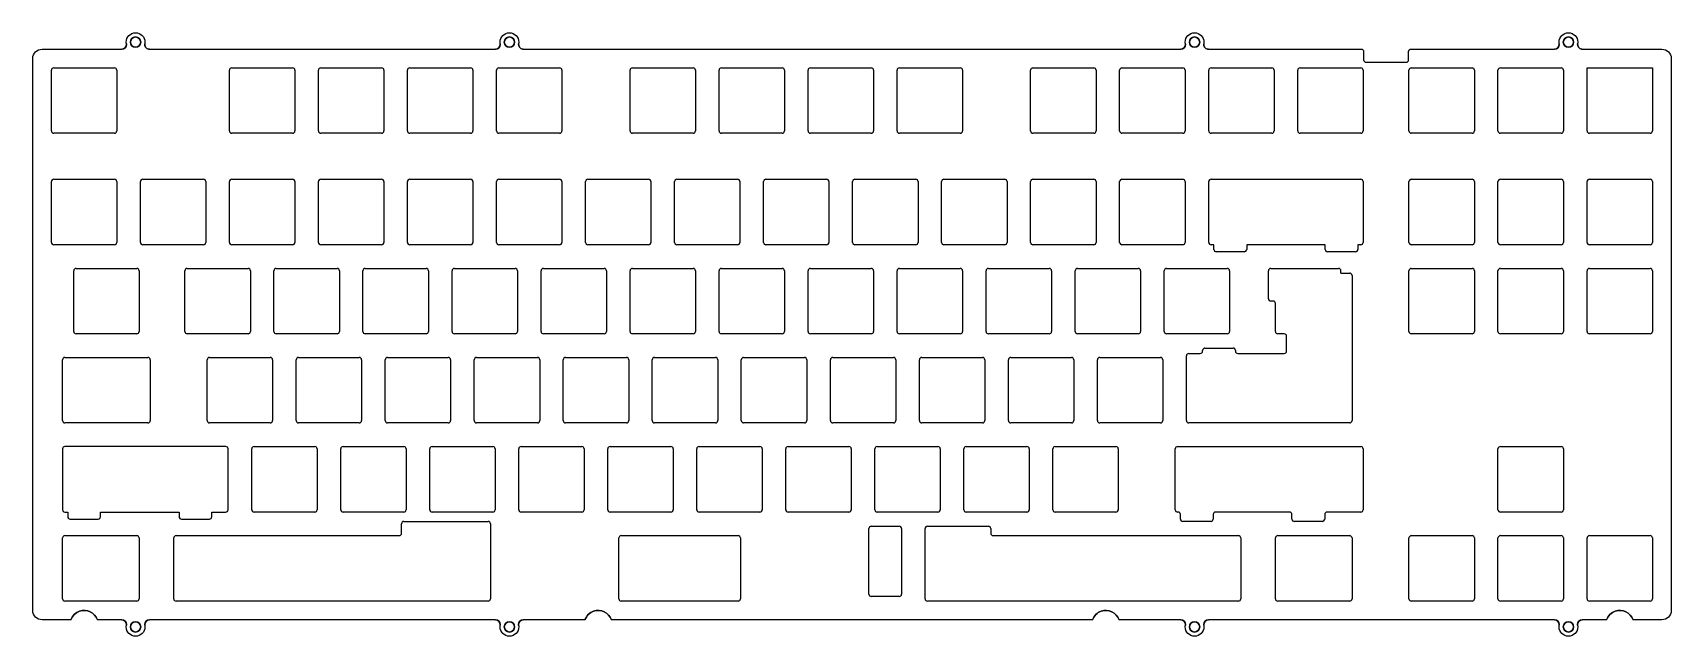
# Model space of a CAD drawing. Header units: inches. Extents: x 20 to 370, y 82 to 211.
import ezdxf

# ---------------------------------------------------------------- set-up
doc = ezdxf.new("R2010")
doc.units = ezdxf.units.IN
doc.header["$MEASUREMENT"] = 0
doc.layers.add('Layer 1', color=7, linetype='Continuous')

# ---------------------------------------------------------------- blocks, each defined once
blk = doc.blocks.new('block 2')
at = {"layer": 'Layer 1', "color": 250, "lineweight": 25, "true_color": 0x333333}
blk.add_lwpolyline([(119.87, 84.52), (119.87, 84.52)], dxfattribs=at)
blk = doc.blocks.new('block 3')
at = {"layer": 'Layer 1', "color": 250, "lineweight": 25, "true_color": 0x333333}
blk.add_lwpolyline([(118.87, 85.52), (118.87, 85.52)], dxfattribs=at)
blk = doc.blocks.new('block 4')
at = {"layer": 'Layer 1', "color": 250, "lineweight": 25, "true_color": 0x333333}
blk.add_lwpolyline([(119.83, 84.02), (119.83, 84.02)], dxfattribs=at)
blk = doc.blocks.new('block 5')
at = {"layer": 'Layer 1', "color": 250, "lineweight": 25, "true_color": 0x333333}
blk.add_lwpolyline([(121.83, 82.02), (121.83, 82.02)], dxfattribs=at)
blk = doc.blocks.new('block 6')
at = {"layer": 'Layer 1', "color": 250, "lineweight": 25, "true_color": 0x333333}
blk.add_lwpolyline([(123.83, 84.02), (123.83, 84.02)], dxfattribs=at)
blk = doc.blocks.new('block 7')
at = {"layer": 'Layer 1', "color": 250, "lineweight": 25, "true_color": 0x333333}
blk.add_lwpolyline([(266.48, 84.52), (266.48, 84.52)], dxfattribs=at)
blk = doc.blocks.new('block 8')
at = {"layer": 'Layer 1', "color": 250, "lineweight": 25, "true_color": 0x333333}
blk.add_lwpolyline([(265.48, 85.52), (265.48, 85.52)], dxfattribs=at)
blk = doc.blocks.new('block 9')
at = {"layer": 'Layer 1', "color": 250, "lineweight": 25, "true_color": 0x333333}
blk.add_lwpolyline([(266.44, 84.02), (266.44, 84.02)], dxfattribs=at)
blk = doc.blocks.new('block 10')
at = {"layer": 'Layer 1', "color": 250, "lineweight": 25, "true_color": 0x333333}
blk.add_lwpolyline([(268.44, 82.02), (268.44, 82.02)], dxfattribs=at)
blk = doc.blocks.new('block 11')
at = {"layer": 'Layer 1', "color": 250, "lineweight": 25, "true_color": 0x333333}
blk.add_lwpolyline([(270.44, 84.02), (270.44, 84.02)], dxfattribs=at)
blk = doc.blocks.new('block 12')
at = {"layer": 'Layer 1', "color": 250, "lineweight": 25, "true_color": 0x333333}
blk.add_lwpolyline([(346.48, 84.52), (346.48, 84.52)], dxfattribs=at)
blk = doc.blocks.new('block 13')
at = {"layer": 'Layer 1', "color": 250, "lineweight": 25, "true_color": 0x333333}
blk.add_lwpolyline([(345.48, 85.52), (345.48, 85.52)], dxfattribs=at)
blk = doc.blocks.new('block 14')
at = {"layer": 'Layer 1', "color": 250, "lineweight": 25, "true_color": 0x333333}
blk.add_lwpolyline([(346.44, 84.02), (346.44, 84.02)], dxfattribs=at)
blk = doc.blocks.new('block 15')
at = {"layer": 'Layer 1', "color": 250, "lineweight": 25, "true_color": 0x333333}
blk.add_lwpolyline([(348.44, 82.02), (348.44, 82.02)], dxfattribs=at)
blk = doc.blocks.new('block 16')
at = {"layer": 'Layer 1', "color": 250, "lineweight": 25, "true_color": 0x333333}
blk.add_lwpolyline([(350.44, 84.02), (350.44, 84.02)], dxfattribs=at)
blk = doc.blocks.new('block 17')
at = {"layer": 'Layer 1', "color": 250, "lineweight": 25, "true_color": 0x333333}
blk.add_lwpolyline([(350.44, 209.04), (350.44, 209.04)], dxfattribs=at)
blk = doc.blocks.new('block 18')
at = {"layer": 'Layer 1', "color": 250, "lineweight": 25, "true_color": 0x333333}
blk.add_lwpolyline([(348.44, 211.04), (348.44, 211.04)], dxfattribs=at)
blk = doc.blocks.new('block 19')
at = {"layer": 'Layer 1', "color": 250, "lineweight": 25, "true_color": 0x333333}
blk.add_lwpolyline([(346.44, 209.04), (346.44, 209.04)], dxfattribs=at)
blk = doc.blocks.new('block 20')
at = {"layer": 'Layer 1', "color": 250, "lineweight": 25, "true_color": 0x333333}
blk.add_lwpolyline([(346.48, 208.54), (346.48, 208.54)], dxfattribs=at)
blk = doc.blocks.new('block 21')
at = {"layer": 'Layer 1', "color": 250, "lineweight": 25, "true_color": 0x333333}
blk.add_lwpolyline([(270.44, 209.04), (270.44, 209.04)], dxfattribs=at)
blk = doc.blocks.new('block 22')
at = {"layer": 'Layer 1', "color": 250, "lineweight": 25, "true_color": 0x333333}
blk.add_lwpolyline([(268.44, 211.04), (268.44, 211.04)], dxfattribs=at)
blk = doc.blocks.new('block 23')
at = {"layer": 'Layer 1', "color": 250, "lineweight": 25, "true_color": 0x333333}
blk.add_lwpolyline([(266.44, 209.04), (266.44, 209.04)], dxfattribs=at)
blk = doc.blocks.new('block 24')
at = {"layer": 'Layer 1', "color": 250, "lineweight": 25, "true_color": 0x333333}
blk.add_lwpolyline([(266.48, 208.54), (266.48, 208.54)], dxfattribs=at)
blk = doc.blocks.new('block 25')
at = {"layer": 'Layer 1', "color": 250, "lineweight": 25, "true_color": 0x333333}
blk.add_lwpolyline([(123.83, 209.04), (123.83, 209.04)], dxfattribs=at)
blk = doc.blocks.new('block 26')
at = {"layer": 'Layer 1', "color": 250, "lineweight": 25, "true_color": 0x333333}
blk.add_lwpolyline([(121.83, 211.04), (121.83, 211.04)], dxfattribs=at)
blk = doc.blocks.new('block 27')
at = {"layer": 'Layer 1', "color": 250, "lineweight": 25, "true_color": 0x333333}
blk.add_lwpolyline([(119.83, 209.04), (119.83, 209.04)], dxfattribs=at)
blk = doc.blocks.new('block 28')
at = {"layer": 'Layer 1', "color": 250, "lineweight": 25, "true_color": 0x333333}
blk.add_lwpolyline([(119.87, 208.54), (119.87, 208.54)], dxfattribs=at)
blk = doc.blocks.new('block 29')
at = {"layer": 'Layer 1', "color": 250, "lineweight": 25, "true_color": 0x333333}
blk.add_lwpolyline([(43.83, 209.04), (43.83, 209.04)], dxfattribs=at)
blk = doc.blocks.new('block 30')
at = {"layer": 'Layer 1', "color": 250, "lineweight": 25, "true_color": 0x333333}
blk.add_lwpolyline([(41.83, 211.04), (41.83, 211.04)], dxfattribs=at)
blk = doc.blocks.new('block 31')
at = {"layer": 'Layer 1', "color": 250, "lineweight": 25, "true_color": 0x333333}
blk.add_lwpolyline([(39.83, 209.04), (39.83, 209.04)], dxfattribs=at)
blk = doc.blocks.new('block 32')
at = {"layer": 'Layer 1', "color": 250, "lineweight": 25, "true_color": 0x333333}
blk.add_lwpolyline([(39.87, 208.54), (39.87, 208.54)], dxfattribs=at)
blk = doc.blocks.new('block 33')
at = {"layer": 'Layer 1', "color": 250, "lineweight": 25, "true_color": 0x333333}
blk.add_lwpolyline([(39.87, 84.52), (39.87, 84.52)], dxfattribs=at)
blk = doc.blocks.new('block 34')
at = {"layer": 'Layer 1', "color": 250, "lineweight": 25, "true_color": 0x333333}
blk.add_lwpolyline([(38.87, 85.52), (38.87, 85.52)], dxfattribs=at)
blk = doc.blocks.new('block 35')
at = {"layer": 'Layer 1', "color": 250, "lineweight": 25, "true_color": 0x333333}
blk.add_lwpolyline([(39.83, 84.02), (39.83, 84.02)], dxfattribs=at)
blk = doc.blocks.new('block 36')
at = {"layer": 'Layer 1', "color": 250, "lineweight": 25, "true_color": 0x333333}
blk.add_lwpolyline([(41.83, 82.02), (41.83, 82.02)], dxfattribs=at)
blk = doc.blocks.new('block 37')
at = {"layer": 'Layer 1', "color": 250, "lineweight": 25, "true_color": 0x333333}
blk.add_lwpolyline([(43.83, 84.02), (43.83, 84.02)], dxfattribs=at)
blk = doc.blocks.new('block 38')
at = {"layer": 'Layer 1', "color": 250, "lineweight": 25, "true_color": 0x333333}
blk.add_lwpolyline([(40.73, 209.04), (40.73, 209.04)], dxfattribs=at)
blk = doc.blocks.new('block 39')
at = {"layer": 'Layer 1', "color": 250, "lineweight": 25, "true_color": 0x333333}
blk.add_lwpolyline([(41.83, 207.94), (41.83, 207.94)], dxfattribs=at)
blk = doc.blocks.new('block 40')
at = {"layer": 'Layer 1', "color": 250, "lineweight": 25, "true_color": 0x333333}
blk.add_lwpolyline([(42.93, 209.04), (42.93, 209.04)], dxfattribs=at)
blk = doc.blocks.new('block 41')
at = {"layer": 'Layer 1', "color": 250, "lineweight": 25, "true_color": 0x333333}
blk.add_lwpolyline([(267.34, 209.04), (267.34, 209.04)], dxfattribs=at)
blk = doc.blocks.new('block 42')
at = {"layer": 'Layer 1', "color": 250, "lineweight": 25, "true_color": 0x333333}
blk.add_lwpolyline([(268.44, 207.94), (268.44, 207.94)], dxfattribs=at)
blk = doc.blocks.new('block 43')
at = {"layer": 'Layer 1', "color": 250, "lineweight": 25, "true_color": 0x333333}
blk.add_lwpolyline([(269.54, 209.04), (269.54, 209.04)], dxfattribs=at)
blk = doc.blocks.new('block 44')
at = {"layer": 'Layer 1', "color": 250, "lineweight": 25, "true_color": 0x333333}
blk.add_lwpolyline([(120.73, 209.04), (120.73, 209.04)], dxfattribs=at)
blk = doc.blocks.new('block 45')
at = {"layer": 'Layer 1', "color": 250, "lineweight": 25, "true_color": 0x333333}
blk.add_lwpolyline([(121.83, 207.94), (121.83, 207.94)], dxfattribs=at)
blk = doc.blocks.new('block 46')
at = {"layer": 'Layer 1', "color": 250, "lineweight": 25, "true_color": 0x333333}
blk.add_lwpolyline([(122.93, 209.04), (122.93, 209.04)], dxfattribs=at)
blk = doc.blocks.new('block 47')
at = {"layer": 'Layer 1', "color": 250, "lineweight": 25, "true_color": 0x333333}
blk.add_lwpolyline([(347.34, 209.04), (347.34, 209.04)], dxfattribs=at)
blk = doc.blocks.new('block 48')
at = {"layer": 'Layer 1', "color": 250, "lineweight": 25, "true_color": 0x333333}
blk.add_lwpolyline([(348.44, 207.94), (348.44, 207.94)], dxfattribs=at)
blk = doc.blocks.new('block 49')
at = {"layer": 'Layer 1', "color": 250, "lineweight": 25, "true_color": 0x333333}
blk.add_lwpolyline([(349.54, 209.04), (349.54, 209.04)], dxfattribs=at)
blk = doc.blocks.new('block 50')
at = {"layer": 'Layer 1', "color": 250, "lineweight": 25, "true_color": 0x333333}
blk.add_lwpolyline([(347.34, 84.02), (347.34, 84.02)], dxfattribs=at)
blk = doc.blocks.new('block 51')
at = {"layer": 'Layer 1', "color": 250, "lineweight": 25, "true_color": 0x333333}
blk.add_lwpolyline([(348.44, 82.92), (348.44, 82.92)], dxfattribs=at)
blk = doc.blocks.new('block 52')
at = {"layer": 'Layer 1', "color": 250, "lineweight": 25, "true_color": 0x333333}
blk.add_lwpolyline([(349.54, 84.02), (349.54, 84.02)], dxfattribs=at)
blk = doc.blocks.new('block 53')
at = {"layer": 'Layer 1', "color": 250, "lineweight": 25, "true_color": 0x333333}
blk.add_lwpolyline([(267.34, 84.02), (267.34, 84.02)], dxfattribs=at)
blk = doc.blocks.new('block 54')
at = {"layer": 'Layer 1', "color": 250, "lineweight": 25, "true_color": 0x333333}
blk.add_lwpolyline([(268.44, 82.92), (268.44, 82.92)], dxfattribs=at)
blk = doc.blocks.new('block 55')
at = {"layer": 'Layer 1', "color": 250, "lineweight": 25, "true_color": 0x333333}
blk.add_lwpolyline([(269.54, 84.02), (269.54, 84.02)], dxfattribs=at)
blk = doc.blocks.new('block 56')
at = {"layer": 'Layer 1', "color": 250, "lineweight": 25, "true_color": 0x333333}
blk.add_lwpolyline([(120.73, 84.02), (120.73, 84.02)], dxfattribs=at)
blk = doc.blocks.new('block 57')
at = {"layer": 'Layer 1', "color": 250, "lineweight": 25, "true_color": 0x333333}
blk.add_lwpolyline([(121.83, 82.92), (121.83, 82.92)], dxfattribs=at)
blk = doc.blocks.new('block 58')
at = {"layer": 'Layer 1', "color": 250, "lineweight": 25, "true_color": 0x333333}
blk.add_lwpolyline([(122.93, 84.02), (122.93, 84.02)], dxfattribs=at)
blk = doc.blocks.new('block 59')
at = {"layer": 'Layer 1', "color": 250, "lineweight": 25, "true_color": 0x333333}
blk.add_lwpolyline([(40.73, 84.02), (40.73, 84.02)], dxfattribs=at)
blk = doc.blocks.new('block 60')
at = {"layer": 'Layer 1', "color": 250, "lineweight": 25, "true_color": 0x333333}
blk.add_lwpolyline([(41.83, 82.92), (41.83, 82.92)], dxfattribs=at)
blk = doc.blocks.new('block 61')
at = {"layer": 'Layer 1', "color": 250, "lineweight": 25, "true_color": 0x333333}
blk.add_lwpolyline([(42.93, 84.02), (42.93, 84.02)], dxfattribs=at)
blk = doc.blocks.new('block 62')
at = {"layer": 'Layer 1', "color": 250, "lineweight": 25, "true_color": 0x333333}
blk.add_lwpolyline([(123.83, 84.02), (123.83, 84.02)], dxfattribs=at)
blk = doc.blocks.new('block 63')
at = {"layer": 'Layer 1', "color": 250, "lineweight": 25, "true_color": 0x333333}
blk.add_lwpolyline([(123.79, 84.52), (123.79, 84.52)], dxfattribs=at)
blk = doc.blocks.new('block 64')
at = {"layer": 'Layer 1', "color": 250, "lineweight": 25, "true_color": 0x333333}
blk.add_lwpolyline([(124.79, 85.52), (124.79, 85.52)], dxfattribs=at)
blk = doc.blocks.new('block 65')
at = {"layer": 'Layer 1', "color": 250, "lineweight": 25, "true_color": 0x333333}
blk.add_lwpolyline([(123.79, 84.52), (123.79, 84.52)], dxfattribs=at)
blk = doc.blocks.new('block 66')
at = {"layer": 'Layer 1', "color": 250, "lineweight": 25, "true_color": 0x333333}
blk.add_lwpolyline([(140.83, 87.52), (140.83, 87.52)], dxfattribs=at)
blk = doc.blocks.new('block 67')
at = {"layer": 'Layer 1', "color": 250, "lineweight": 25, "true_color": 0x333333}
blk.add_lwpolyline([(249.44, 87.52), (249.44, 87.52)], dxfattribs=at)
blk = doc.blocks.new('block 68')
at = {"layer": 'Layer 1', "color": 250, "lineweight": 25, "true_color": 0x333333}
blk.add_lwpolyline([(270.44, 84.02), (270.44, 84.02)], dxfattribs=at)
blk = doc.blocks.new('block 69')
at = {"layer": 'Layer 1', "color": 250, "lineweight": 25, "true_color": 0x333333}
blk.add_lwpolyline([(270.4, 84.52), (270.4, 84.52)], dxfattribs=at)
blk = doc.blocks.new('block 70')
at = {"layer": 'Layer 1', "color": 250, "lineweight": 25, "true_color": 0x333333}
blk.add_lwpolyline([(271.4, 85.52), (271.4, 85.52)], dxfattribs=at)
blk = doc.blocks.new('block 71')
at = {"layer": 'Layer 1', "color": 250, "lineweight": 25, "true_color": 0x333333}
blk.add_lwpolyline([(270.4, 84.52), (270.4, 84.52)], dxfattribs=at)
blk = doc.blocks.new('block 72')
at = {"layer": 'Layer 1', "color": 250, "lineweight": 25, "true_color": 0x333333}
blk.add_lwpolyline([(350.44, 84.02), (350.44, 84.02)], dxfattribs=at)
blk = doc.blocks.new('block 73')
at = {"layer": 'Layer 1', "color": 250, "lineweight": 25, "true_color": 0x333333}
blk.add_lwpolyline([(350.4, 84.52), (350.4, 84.52)], dxfattribs=at)
blk = doc.blocks.new('block 74')
at = {"layer": 'Layer 1', "color": 250, "lineweight": 25, "true_color": 0x333333}
blk.add_lwpolyline([(351.4, 85.52), (351.4, 85.52)], dxfattribs=at)
blk = doc.blocks.new('block 75')
at = {"layer": 'Layer 1', "color": 250, "lineweight": 25, "true_color": 0x333333}
blk.add_lwpolyline([(350.4, 84.52), (350.4, 84.52)], dxfattribs=at)
blk = doc.blocks.new('block 76')
at = {"layer": 'Layer 1', "color": 250, "lineweight": 25, "true_color": 0x333333}
blk.add_lwpolyline([(359.44, 87.52), (359.44, 87.52)], dxfattribs=at)
blk = doc.blocks.new('block 77')
at = {"layer": 'Layer 1', "color": 250, "lineweight": 25, "true_color": 0x333333}
blk.add_lwpolyline([(370.44, 205.54), (370.44, 205.54)], dxfattribs=at)
blk = doc.blocks.new('block 78')
at = {"layer": 'Layer 1', "color": 250, "lineweight": 25, "true_color": 0x333333}
blk.add_lwpolyline([(350.4, 208.54), (350.4, 208.54)], dxfattribs=at)
blk = doc.blocks.new('block 79')
at = {"layer": 'Layer 1', "color": 250, "lineweight": 25, "true_color": 0x333333}
blk.add_lwpolyline([(351.4, 207.54), (351.4, 207.54)], dxfattribs=at)
blk = doc.blocks.new('block 80')
at = {"layer": 'Layer 1', "color": 250, "lineweight": 25, "true_color": 0x333333}
blk.add_lwpolyline([(351.4, 207.54), (351.4, 207.54)], dxfattribs=at)
blk = doc.blocks.new('block 81')
at = {"layer": 'Layer 1', "color": 250, "lineweight": 25, "true_color": 0x333333}
blk.add_lwpolyline([(346.44, 209.04), (346.44, 209.04)], dxfattribs=at)
blk = doc.blocks.new('block 82')
at = {"layer": 'Layer 1', "color": 250, "lineweight": 25, "true_color": 0x333333}
blk.add_lwpolyline([(345.48, 207.54), (345.48, 207.54)], dxfattribs=at)
blk = doc.blocks.new('block 83')
at = {"layer": 'Layer 1', "color": 250, "lineweight": 25, "true_color": 0x333333}
blk.add_lwpolyline([(270.4, 208.54), (270.4, 208.54)], dxfattribs=at)
blk = doc.blocks.new('block 84')
at = {"layer": 'Layer 1', "color": 250, "lineweight": 25, "true_color": 0x333333}
blk.add_lwpolyline([(271.4, 207.54), (271.4, 207.54)], dxfattribs=at)
blk = doc.blocks.new('block 85')
at = {"layer": 'Layer 1', "color": 250, "lineweight": 25, "true_color": 0x333333}
blk.add_lwpolyline([(266.44, 209.04), (266.44, 209.04)], dxfattribs=at)
blk = doc.blocks.new('block 86')
at = {"layer": 'Layer 1', "color": 250, "lineweight": 25, "true_color": 0x333333}
blk.add_lwpolyline([(265.48, 207.54), (265.48, 207.54)], dxfattribs=at)
blk = doc.blocks.new('block 87')
at = {"layer": 'Layer 1', "color": 250, "lineweight": 25, "true_color": 0x333333}
blk.add_lwpolyline([(123.79, 208.54), (123.79, 208.54)], dxfattribs=at)
blk = doc.blocks.new('block 88')
at = {"layer": 'Layer 1', "color": 250, "lineweight": 25, "true_color": 0x333333}
blk.add_lwpolyline([(124.79, 207.54), (124.79, 207.54)], dxfattribs=at)
blk = doc.blocks.new('block 89')
at = {"layer": 'Layer 1', "color": 250, "lineweight": 25, "true_color": 0x333333}
blk.add_lwpolyline([(119.83, 209.04), (119.83, 209.04)], dxfattribs=at)
blk = doc.blocks.new('block 90')
at = {"layer": 'Layer 1', "color": 250, "lineweight": 25, "true_color": 0x333333}
blk.add_lwpolyline([(118.87, 207.54), (118.87, 207.54)], dxfattribs=at)
blk = doc.blocks.new('block 91')
at = {"layer": 'Layer 1', "color": 250, "lineweight": 25, "true_color": 0x333333}
blk.add_lwpolyline([(43.79, 208.54), (43.79, 208.54)], dxfattribs=at)
blk = doc.blocks.new('block 92')
at = {"layer": 'Layer 1', "color": 250, "lineweight": 25, "true_color": 0x333333}
blk.add_lwpolyline([(44.79, 207.54), (44.79, 207.54)], dxfattribs=at)
blk = doc.blocks.new('block 93')
at = {"layer": 'Layer 1', "color": 250, "lineweight": 25, "true_color": 0x333333}
blk.add_lwpolyline([(39.83, 209.04), (39.83, 209.04)], dxfattribs=at)
blk = doc.blocks.new('block 94')
at = {"layer": 'Layer 1', "color": 250, "lineweight": 25, "true_color": 0x333333}
blk.add_lwpolyline([(38.87, 207.54), (38.87, 207.54)], dxfattribs=at)
blk = doc.blocks.new('block 95')
at = {"layer": 'Layer 1', "color": 250, "lineweight": 25, "true_color": 0x333333}
blk.add_lwpolyline([(21.83, 207.54), (21.83, 207.54)], dxfattribs=at)
blk = doc.blocks.new('block 96')
at = {"layer": 'Layer 1', "color": 250, "lineweight": 25, "true_color": 0x333333}
blk.add_lwpolyline([(19.83, 205.54), (19.83, 205.54)], dxfattribs=at)
blk = doc.blocks.new('block 97')
at = {"layer": 'Layer 1', "color": 250, "lineweight": 25, "true_color": 0x333333}
blk.add_lwpolyline([(19.83, 87.52), (19.83, 87.52)], dxfattribs=at)
blk = doc.blocks.new('block 98')
at = {"layer": 'Layer 1', "color": 250, "lineweight": 25, "true_color": 0x333333}
blk.add_lwpolyline([(21.83, 85.52), (21.83, 85.52)], dxfattribs=at)
blk = doc.blocks.new('block 99')
at = {"layer": 'Layer 1', "color": 250, "lineweight": 25, "true_color": 0x333333}
blk.add_lwpolyline([(30.83, 87.52), (30.83, 87.52)], dxfattribs=at)
blk = doc.blocks.new('block 100')
at = {"layer": 'Layer 1', "color": 250, "lineweight": 25, "true_color": 0x333333}
blk.add_lwpolyline([(43.83, 84.02), (43.83, 84.02)], dxfattribs=at)
blk = doc.blocks.new('block 101')
at = {"layer": 'Layer 1', "color": 250, "lineweight": 25, "true_color": 0x333333}
blk.add_lwpolyline([(43.79, 84.52), (43.79, 84.52)], dxfattribs=at)
blk = doc.blocks.new('block 102')
at = {"layer": 'Layer 1', "color": 250, "lineweight": 25, "true_color": 0x333333}
blk.add_lwpolyline([(44.79, 85.52), (44.79, 85.52)], dxfattribs=at)
blk = doc.blocks.new('block 103')
at = {"layer": 'Layer 1', "color": 250, "lineweight": 25, "true_color": 0x333333}
blk.add_lwpolyline([(43.79, 84.52), (43.79, 84.52)], dxfattribs=at)
blk = doc.blocks.new('block 104')
at = {"layer": 'Layer 1', "color": 250, "lineweight": 25, "true_color": 0x333333}
blk.add_lwpolyline([(42.93, 209.04), (42.93, 209.04)], dxfattribs=at)
blk = doc.blocks.new('block 105')
at = {"layer": 'Layer 1', "color": 250, "lineweight": 25, "true_color": 0x333333}
blk.add_lwpolyline([(41.83, 210.14), (41.83, 210.14)], dxfattribs=at)
blk = doc.blocks.new('block 106')
at = {"layer": 'Layer 1', "color": 250, "lineweight": 25, "true_color": 0x333333}
blk.add_lwpolyline([(269.54, 209.04), (269.54, 209.04)], dxfattribs=at)
blk = doc.blocks.new('block 107')
at = {"layer": 'Layer 1', "color": 250, "lineweight": 25, "true_color": 0x333333}
blk.add_lwpolyline([(268.44, 210.14), (268.44, 210.14)], dxfattribs=at)
blk = doc.blocks.new('block 108')
at = {"layer": 'Layer 1', "color": 250, "lineweight": 25, "true_color": 0x333333}
blk.add_lwpolyline([(122.93, 209.04), (122.93, 209.04)], dxfattribs=at)
blk = doc.blocks.new('block 109')
at = {"layer": 'Layer 1', "color": 250, "lineweight": 25, "true_color": 0x333333}
blk.add_lwpolyline([(121.83, 210.14), (121.83, 210.14)], dxfattribs=at)
blk = doc.blocks.new('block 110')
at = {"layer": 'Layer 1', "color": 250, "lineweight": 25, "true_color": 0x333333}
blk.add_lwpolyline([(349.54, 209.04), (349.54, 209.04)], dxfattribs=at)
blk = doc.blocks.new('block 111')
at = {"layer": 'Layer 1', "color": 250, "lineweight": 25, "true_color": 0x333333}
blk.add_lwpolyline([(348.44, 210.14), (348.44, 210.14)], dxfattribs=at)
blk = doc.blocks.new('block 112')
at = {"layer": 'Layer 1', "color": 250, "lineweight": 25, "true_color": 0x333333}
blk.add_lwpolyline([(349.54, 84.02), (349.54, 84.02)], dxfattribs=at)
blk = doc.blocks.new('block 113')
at = {"layer": 'Layer 1', "color": 250, "lineweight": 25, "true_color": 0x333333}
blk.add_lwpolyline([(348.44, 85.12), (348.44, 85.12)], dxfattribs=at)
blk = doc.blocks.new('block 114')
at = {"layer": 'Layer 1', "color": 250, "lineweight": 25, "true_color": 0x333333}
blk.add_lwpolyline([(269.54, 84.02), (269.54, 84.02)], dxfattribs=at)
blk = doc.blocks.new('block 115')
at = {"layer": 'Layer 1', "color": 250, "lineweight": 25, "true_color": 0x333333}
blk.add_lwpolyline([(268.44, 85.12), (268.44, 85.12)], dxfattribs=at)
blk = doc.blocks.new('block 116')
at = {"layer": 'Layer 1', "color": 250, "lineweight": 25, "true_color": 0x333333}
blk.add_lwpolyline([(122.93, 84.02), (122.93, 84.02)], dxfattribs=at)
blk = doc.blocks.new('block 117')
at = {"layer": 'Layer 1', "color": 250, "lineweight": 25, "true_color": 0x333333}
blk.add_lwpolyline([(121.83, 85.12), (121.83, 85.12)], dxfattribs=at)
blk = doc.blocks.new('block 118')
at = {"layer": 'Layer 1', "color": 250, "lineweight": 25, "true_color": 0x333333}
blk.add_lwpolyline([(42.93, 84.02), (42.93, 84.02)], dxfattribs=at)
blk = doc.blocks.new('block 119')
at = {"layer": 'Layer 1', "color": 250, "lineweight": 25, "true_color": 0x333333}
blk.add_lwpolyline([(41.83, 85.12), (41.83, 85.12)], dxfattribs=at)
blk = doc.blocks.new('block 120')
at = {"layer": 'Layer 1', "color": 250, "lineweight": 25, "true_color": 0x333333}
blk.add_open_spline([(119.87, 84.52), (119.87, 85.08), (119.42, 85.52), (118.87, 85.52)], degree=3, dxfattribs=at)
blk = doc.blocks.new('block 121')
at = {"layer": 'Layer 1', "color": 250, "lineweight": 25, "true_color": 0x333333}
blk.add_lwpolyline([(119.87, 84.52), (119.87, 84.52)], dxfattribs=at)
blk = doc.blocks.new('block 122')
at = {"layer": 'Layer 1', "color": 250, "lineweight": 25, "true_color": 0x333333}
blk.add_open_spline([(118.87, 85.52), (119.42, 85.52), (119.87, 85.08), (119.87, 84.52)], degree=3, dxfattribs=at)
blk = doc.blocks.new('block 123')
at = {"layer": 'Layer 1', "color": 250, "lineweight": 25, "true_color": 0x333333}
blk.add_lwpolyline([(118.87, 85.52), (118.87, 85.52)], dxfattribs=at)
blk = doc.blocks.new('block 124')
at = {"layer": 'Layer 1', "color": 250, "lineweight": 25, "true_color": 0x333333}
blk.add_open_spline([(119.83, 84.02), (119.83, 84.13), (119.84, 84.25), (119.86, 84.36)], degree=3, dxfattribs=at)
blk = doc.blocks.new('block 125')
at = {"layer": 'Layer 1', "color": 250, "lineweight": 25, "true_color": 0x333333}
blk.add_lwpolyline([(119.83, 84.02), (119.83, 84.02)], dxfattribs=at)
blk = doc.blocks.new('block 126')
at = {"layer": 'Layer 1', "color": 250, "lineweight": 25, "true_color": 0x333333}
blk.add_open_spline([(119.83, 84.02), (119.83, 84.13), (119.84, 84.25), (119.86, 84.36)], degree=3, dxfattribs=at)
blk = doc.blocks.new('block 127')
at = {"layer": 'Layer 1', "color": 250, "lineweight": 25, "true_color": 0x333333}
blk.add_lwpolyline([(119.86, 84.36), (119.86, 84.36)], dxfattribs=at)
blk = doc.blocks.new('block 128')
at = {"layer": 'Layer 1', "color": 250, "lineweight": 25, "true_color": 0x333333}
blk.add_open_spline([(123.83, 84.02), (123.83, 82.92), (122.93, 82.02), (121.83, 82.02), (120.72, 82.02), (119.83, 82.92), (119.83, 84.02)], degree=3, knots=[0, 0, 0, 0, 1, 1, 1, 2, 2, 2, 2], dxfattribs=at)
blk = doc.blocks.new('block 129')
at = {"layer": 'Layer 1', "color": 250, "lineweight": 25, "true_color": 0x333333}
blk.add_lwpolyline([(123.83, 84.02), (123.83, 84.02)], dxfattribs=at)
blk = doc.blocks.new('block 130')
at = {"layer": 'Layer 1', "color": 250, "lineweight": 25, "true_color": 0x333333}
blk.add_open_spline([(123.83, 84.02), (123.83, 82.92), (122.93, 82.02), (121.83, 82.02), (120.72, 82.02), (119.83, 82.92), (119.83, 84.02)], degree=3, knots=[0, 0, 0, 0, 1, 1, 1, 2, 2, 2, 2], dxfattribs=at)
blk = doc.blocks.new('block 131')
at = {"layer": 'Layer 1', "color": 250, "lineweight": 25, "true_color": 0x333333}
blk.add_open_spline([(266.48, 84.52), (266.48, 85.08), (266.03, 85.52), (265.48, 85.52)], degree=3, dxfattribs=at)
blk = doc.blocks.new('block 132')
at = {"layer": 'Layer 1', "color": 250, "lineweight": 25, "true_color": 0x333333}
blk.add_lwpolyline([(266.48, 84.52), (266.48, 84.52)], dxfattribs=at)
blk = doc.blocks.new('block 133')
at = {"layer": 'Layer 1', "color": 250, "lineweight": 25, "true_color": 0x333333}
blk.add_open_spline([(265.48, 85.52), (266.03, 85.52), (266.48, 85.08), (266.48, 84.52)], degree=3, dxfattribs=at)
blk = doc.blocks.new('block 134')
at = {"layer": 'Layer 1', "color": 250, "lineweight": 25, "true_color": 0x333333}
blk.add_lwpolyline([(265.48, 85.52), (265.48, 85.52)], dxfattribs=at)
blk = doc.blocks.new('block 135')
at = {"layer": 'Layer 1', "color": 250, "lineweight": 25, "true_color": 0x333333}
blk.add_open_spline([(266.44, 84.02), (266.44, 84.13), (266.45, 84.25), (266.47, 84.36)], degree=3, dxfattribs=at)
blk = doc.blocks.new('block 136')
at = {"layer": 'Layer 1', "color": 250, "lineweight": 25, "true_color": 0x333333}
blk.add_lwpolyline([(266.44, 84.02), (266.44, 84.02)], dxfattribs=at)
blk = doc.blocks.new('block 137')
at = {"layer": 'Layer 1', "color": 250, "lineweight": 25, "true_color": 0x333333}
blk.add_open_spline([(266.44, 84.02), (266.44, 84.13), (266.45, 84.25), (266.47, 84.36)], degree=3, dxfattribs=at)
blk = doc.blocks.new('block 138')
at = {"layer": 'Layer 1', "color": 250, "lineweight": 25, "true_color": 0x333333}
blk.add_lwpolyline([(266.47, 84.36), (266.47, 84.36)], dxfattribs=at)
blk = doc.blocks.new('block 139')
at = {"layer": 'Layer 1', "color": 250, "lineweight": 25, "true_color": 0x333333}
blk.add_open_spline([(270.44, 84.02), (270.44, 82.92), (269.54, 82.02), (268.44, 82.02), (267.34, 82.02), (266.44, 82.92), (266.44, 84.02)], degree=3, knots=[0, 0, 0, 0, 1, 1, 1, 2, 2, 2, 2], dxfattribs=at)
blk = doc.blocks.new('block 140')
at = {"layer": 'Layer 1', "color": 250, "lineweight": 25, "true_color": 0x333333}
blk.add_lwpolyline([(270.44, 84.02), (270.44, 84.02)], dxfattribs=at)
blk = doc.blocks.new('block 141')
at = {"layer": 'Layer 1', "color": 250, "lineweight": 25, "true_color": 0x333333}
blk.add_open_spline([(270.44, 84.02), (270.44, 82.92), (269.54, 82.02), (268.44, 82.02), (267.34, 82.02), (266.44, 82.92), (266.44, 84.02)], degree=3, knots=[0, 0, 0, 0, 1, 1, 1, 2, 2, 2, 2], dxfattribs=at)
blk = doc.blocks.new('block 142')
at = {"layer": 'Layer 1', "color": 250, "lineweight": 25, "true_color": 0x333333}
blk.add_open_spline([(346.48, 84.52), (346.48, 85.08), (346.03, 85.52), (345.48, 85.52)], degree=3, dxfattribs=at)
blk = doc.blocks.new('block 143')
at = {"layer": 'Layer 1', "color": 250, "lineweight": 25, "true_color": 0x333333}
blk.add_lwpolyline([(346.48, 84.52), (346.48, 84.52)], dxfattribs=at)
blk = doc.blocks.new('block 144')
at = {"layer": 'Layer 1', "color": 250, "lineweight": 25, "true_color": 0x333333}
blk.add_open_spline([(345.48, 85.52), (346.03, 85.52), (346.48, 85.08), (346.48, 84.52)], degree=3, dxfattribs=at)
blk = doc.blocks.new('block 145')
at = {"layer": 'Layer 1', "color": 250, "lineweight": 25, "true_color": 0x333333}
blk.add_lwpolyline([(345.48, 85.52), (345.48, 85.52)], dxfattribs=at)
blk = doc.blocks.new('block 146')
at = {"layer": 'Layer 1', "color": 250, "lineweight": 25, "true_color": 0x333333}
blk.add_open_spline([(346.44, 84.02), (346.44, 84.13), (346.45, 84.25), (346.47, 84.36)], degree=3, dxfattribs=at)
blk = doc.blocks.new('block 147')
at = {"layer": 'Layer 1', "color": 250, "lineweight": 25, "true_color": 0x333333}
blk.add_lwpolyline([(346.44, 84.02), (346.44, 84.02)], dxfattribs=at)
blk = doc.blocks.new('block 148')
at = {"layer": 'Layer 1', "color": 250, "lineweight": 25, "true_color": 0x333333}
blk.add_open_spline([(346.44, 84.02), (346.44, 84.13), (346.45, 84.25), (346.47, 84.36)], degree=3, dxfattribs=at)
blk = doc.blocks.new('block 149')
at = {"layer": 'Layer 1', "color": 250, "lineweight": 25, "true_color": 0x333333}
blk.add_lwpolyline([(346.47, 84.36), (346.47, 84.36)], dxfattribs=at)
blk = doc.blocks.new('block 150')
at = {"layer": 'Layer 1', "color": 250, "lineweight": 25, "true_color": 0x333333}
blk.add_open_spline([(350.44, 84.02), (350.44, 82.92), (349.54, 82.02), (348.44, 82.02), (347.34, 82.02), (346.44, 82.92), (346.44, 84.02)], degree=3, knots=[0, 0, 0, 0, 1, 1, 1, 2, 2, 2, 2], dxfattribs=at)
blk = doc.blocks.new('block 151')
at = {"layer": 'Layer 1', "color": 250, "lineweight": 25, "true_color": 0x333333}
blk.add_lwpolyline([(350.44, 84.02), (350.44, 84.02)], dxfattribs=at)
blk = doc.blocks.new('block 152')
at = {"layer": 'Layer 1', "color": 250, "lineweight": 25, "true_color": 0x333333}
blk.add_open_spline([(350.44, 84.02), (350.44, 82.92), (349.54, 82.02), (348.44, 82.02), (347.34, 82.02), (346.44, 82.92), (346.44, 84.02)], degree=3, knots=[0, 0, 0, 0, 1, 1, 1, 2, 2, 2, 2], dxfattribs=at)
blk = doc.blocks.new('block 153')
at = {"layer": 'Layer 1', "color": 250, "lineweight": 25, "true_color": 0x333333}
blk.add_open_spline([(346.44, 209.04), (346.44, 210.14), (347.34, 211.04), (348.44, 211.04), (349.54, 211.04), (350.44, 210.14), (350.44, 209.04)], degree=3, knots=[0, 0, 0, 0, 1, 1, 1, 2, 2, 2, 2], dxfattribs=at)
blk = doc.blocks.new('block 154')
at = {"layer": 'Layer 1', "color": 250, "lineweight": 25, "true_color": 0x333333}
blk.add_lwpolyline([(346.44, 209.04), (346.44, 209.04)], dxfattribs=at)
blk = doc.blocks.new('block 155')
at = {"layer": 'Layer 1', "color": 250, "lineweight": 25, "true_color": 0x333333}
blk.add_open_spline([(346.44, 209.04), (346.44, 210.14), (347.34, 211.04), (348.44, 211.04), (349.54, 211.04), (350.44, 210.14), (350.44, 209.04)], degree=3, knots=[0, 0, 0, 0, 1, 1, 1, 2, 2, 2, 2], dxfattribs=at)
blk = doc.blocks.new('block 156')
at = {"layer": 'Layer 1', "color": 250, "lineweight": 25, "true_color": 0x333333}
blk.add_lwpolyline([(350.44, 209.04), (350.44, 209.04)], dxfattribs=at)
blk = doc.blocks.new('block 157')
at = {"layer": 'Layer 1', "color": 250, "lineweight": 25, "true_color": 0x333333}
blk.add_open_spline([(350.44, 209.04), (350.44, 208.92), (350.43, 208.81), (350.41, 208.7)], degree=3, dxfattribs=at)
blk = doc.blocks.new('block 158')
at = {"layer": 'Layer 1', "color": 250, "lineweight": 25, "true_color": 0x333333}
blk.add_open_spline([(350.44, 209.04), (350.44, 208.92), (350.43, 208.81), (350.41, 208.7)], degree=3, dxfattribs=at)
blk = doc.blocks.new('block 159')
at = {"layer": 'Layer 1', "color": 250, "lineweight": 25, "true_color": 0x333333}
blk.add_lwpolyline([(350.41, 208.7), (350.41, 208.7)], dxfattribs=at)
blk = doc.blocks.new('block 160')
at = {"layer": 'Layer 1', "color": 250, "lineweight": 25, "true_color": 0x333333}
blk.add_open_spline([(346.48, 208.54), (346.48, 208.59), (346.48, 208.65), (346.47, 208.7)], degree=3, dxfattribs=at)
blk = doc.blocks.new('block 161')
at = {"layer": 'Layer 1', "color": 250, "lineweight": 25, "true_color": 0x333333}
blk.add_lwpolyline([(346.48, 208.54), (346.48, 208.54)], dxfattribs=at)
blk = doc.blocks.new('block 162')
at = {"layer": 'Layer 1', "color": 250, "lineweight": 25, "true_color": 0x333333}
blk.add_open_spline([(346.47, 208.7), (346.48, 208.65), (346.48, 208.59), (346.48, 208.54)], degree=3, dxfattribs=at)
blk = doc.blocks.new('block 163')
at = {"layer": 'Layer 1', "color": 250, "lineweight": 25, "true_color": 0x333333}
blk.add_lwpolyline([(346.47, 208.7), (346.47, 208.7)], dxfattribs=at)
blk = doc.blocks.new('block 164')
at = {"layer": 'Layer 1', "color": 250, "lineweight": 25, "true_color": 0x333333}
blk.add_open_spline([(266.44, 209.04), (266.44, 210.14), (267.34, 211.04), (268.44, 211.04), (269.54, 211.04), (270.44, 210.14), (270.44, 209.04)], degree=3, knots=[0, 0, 0, 0, 1, 1, 1, 2, 2, 2, 2], dxfattribs=at)
blk = doc.blocks.new('block 165')
at = {"layer": 'Layer 1', "color": 250, "lineweight": 25, "true_color": 0x333333}
blk.add_lwpolyline([(266.44, 209.04), (266.44, 209.04)], dxfattribs=at)
blk = doc.blocks.new('block 166')
at = {"layer": 'Layer 1', "color": 250, "lineweight": 25, "true_color": 0x333333}
blk.add_open_spline([(266.44, 209.04), (266.44, 210.14), (267.34, 211.04), (268.44, 211.04), (269.54, 211.04), (270.44, 210.14), (270.44, 209.04)], degree=3, knots=[0, 0, 0, 0, 1, 1, 1, 2, 2, 2, 2], dxfattribs=at)
blk = doc.blocks.new('block 167')
at = {"layer": 'Layer 1', "color": 250, "lineweight": 25, "true_color": 0x333333}
blk.add_lwpolyline([(270.44, 209.04), (270.44, 209.04)], dxfattribs=at)
blk = doc.blocks.new('block 168')
at = {"layer": 'Layer 1', "color": 250, "lineweight": 25, "true_color": 0x333333}
blk.add_open_spline([(270.44, 209.04), (270.44, 208.92), (270.43, 208.81), (270.41, 208.7)], degree=3, dxfattribs=at)
blk = doc.blocks.new('block 169')
at = {"layer": 'Layer 1', "color": 250, "lineweight": 25, "true_color": 0x333333}
blk.add_open_spline([(270.44, 209.04), (270.44, 208.92), (270.43, 208.81), (270.41, 208.7)], degree=3, dxfattribs=at)
blk = doc.blocks.new('block 170')
at = {"layer": 'Layer 1', "color": 250, "lineweight": 25, "true_color": 0x333333}
blk.add_lwpolyline([(270.41, 208.7), (270.41, 208.7)], dxfattribs=at)
blk = doc.blocks.new('block 171')
at = {"layer": 'Layer 1', "color": 250, "lineweight": 25, "true_color": 0x333333}
blk.add_open_spline([(266.48, 208.54), (266.48, 208.59), (266.48, 208.65), (266.47, 208.7)], degree=3, dxfattribs=at)
blk = doc.blocks.new('block 172')
at = {"layer": 'Layer 1', "color": 250, "lineweight": 25, "true_color": 0x333333}
blk.add_lwpolyline([(266.48, 208.54), (266.48, 208.54)], dxfattribs=at)
blk = doc.blocks.new('block 173')
at = {"layer": 'Layer 1', "color": 250, "lineweight": 25, "true_color": 0x333333}
blk.add_open_spline([(266.47, 208.7), (266.48, 208.65), (266.48, 208.59), (266.48, 208.54)], degree=3, dxfattribs=at)
blk = doc.blocks.new('block 174')
at = {"layer": 'Layer 1', "color": 250, "lineweight": 25, "true_color": 0x333333}
blk.add_lwpolyline([(266.47, 208.7), (266.47, 208.7)], dxfattribs=at)
blk = doc.blocks.new('block 175')
at = {"layer": 'Layer 1', "color": 250, "lineweight": 25, "true_color": 0x333333}
blk.add_open_spline([(119.83, 209.04), (119.83, 210.14), (120.72, 211.04), (121.83, 211.04), (122.93, 211.04), (123.83, 210.14), (123.83, 209.04)], degree=3, knots=[0, 0, 0, 0, 1, 1, 1, 2, 2, 2, 2], dxfattribs=at)
blk = doc.blocks.new('block 176')
at = {"layer": 'Layer 1', "color": 250, "lineweight": 25, "true_color": 0x333333}
blk.add_lwpolyline([(119.83, 209.04), (119.83, 209.04)], dxfattribs=at)
blk = doc.blocks.new('block 177')
at = {"layer": 'Layer 1', "color": 250, "lineweight": 25, "true_color": 0x333333}
blk.add_open_spline([(119.83, 209.04), (119.83, 210.14), (120.72, 211.04), (121.83, 211.04), (122.93, 211.04), (123.83, 210.14), (123.83, 209.04)], degree=3, knots=[0, 0, 0, 0, 1, 1, 1, 2, 2, 2, 2], dxfattribs=at)
blk = doc.blocks.new('block 178')
at = {"layer": 'Layer 1', "color": 250, "lineweight": 25, "true_color": 0x333333}
blk.add_lwpolyline([(123.83, 209.04), (123.83, 209.04)], dxfattribs=at)
blk = doc.blocks.new('block 179')
at = {"layer": 'Layer 1', "color": 250, "lineweight": 25, "true_color": 0x333333}
blk.add_open_spline([(123.83, 209.04), (123.83, 208.92), (123.82, 208.81), (123.8, 208.7)], degree=3, dxfattribs=at)
blk = doc.blocks.new('block 180')
at = {"layer": 'Layer 1', "color": 250, "lineweight": 25, "true_color": 0x333333}
blk.add_open_spline([(123.83, 209.04), (123.83, 208.92), (123.82, 208.81), (123.8, 208.7)], degree=3, dxfattribs=at)
blk = doc.blocks.new('block 181')
at = {"layer": 'Layer 1', "color": 250, "lineweight": 25, "true_color": 0x333333}
blk.add_lwpolyline([(123.8, 208.7), (123.8, 208.7)], dxfattribs=at)
blk = doc.blocks.new('block 182')
at = {"layer": 'Layer 1', "color": 250, "lineweight": 25, "true_color": 0x333333}
blk.add_open_spline([(119.87, 208.54), (119.87, 208.59), (119.86, 208.65), (119.86, 208.7)], degree=3, dxfattribs=at)
blk = doc.blocks.new('block 183')
at = {"layer": 'Layer 1', "color": 250, "lineweight": 25, "true_color": 0x333333}
blk.add_lwpolyline([(119.87, 208.54), (119.87, 208.54)], dxfattribs=at)
blk = doc.blocks.new('block 184')
at = {"layer": 'Layer 1', "color": 250, "lineweight": 25, "true_color": 0x333333}
blk.add_open_spline([(119.86, 208.7), (119.86, 208.65), (119.87, 208.59), (119.87, 208.54)], degree=3, dxfattribs=at)
blk = doc.blocks.new('block 185')
at = {"layer": 'Layer 1', "color": 250, "lineweight": 25, "true_color": 0x333333}
blk.add_lwpolyline([(119.86, 208.7), (119.86, 208.7)], dxfattribs=at)
blk = doc.blocks.new('block 186')
at = {"layer": 'Layer 1', "color": 250, "lineweight": 25, "true_color": 0x333333}
blk.add_open_spline([(39.83, 209.04), (39.83, 210.14), (40.72, 211.04), (41.83, 211.04), (42.93, 211.04), (43.83, 210.14), (43.83, 209.04)], degree=3, knots=[0, 0, 0, 0, 1, 1, 1, 2, 2, 2, 2], dxfattribs=at)
blk = doc.blocks.new('block 187')
at = {"layer": 'Layer 1', "color": 250, "lineweight": 25, "true_color": 0x333333}
blk.add_lwpolyline([(39.83, 209.04), (39.83, 209.04)], dxfattribs=at)
blk = doc.blocks.new('block 188')
at = {"layer": 'Layer 1', "color": 250, "lineweight": 25, "true_color": 0x333333}
blk.add_open_spline([(39.83, 209.04), (39.83, 210.14), (40.72, 211.04), (41.83, 211.04), (42.93, 211.04), (43.83, 210.14), (43.83, 209.04)], degree=3, knots=[0, 0, 0, 0, 1, 1, 1, 2, 2, 2, 2], dxfattribs=at)
blk = doc.blocks.new('block 189')
at = {"layer": 'Layer 1', "color": 250, "lineweight": 25, "true_color": 0x333333}
blk.add_lwpolyline([(43.83, 209.04), (43.83, 209.04)], dxfattribs=at)
blk = doc.blocks.new('block 190')
at = {"layer": 'Layer 1', "color": 250, "lineweight": 25, "true_color": 0x333333}
blk.add_open_spline([(43.83, 209.04), (43.83, 208.92), (43.82, 208.81), (43.8, 208.7)], degree=3, dxfattribs=at)
blk = doc.blocks.new('block 191')
at = {"layer": 'Layer 1', "color": 250, "lineweight": 25, "true_color": 0x333333}
blk.add_open_spline([(43.83, 209.04), (43.83, 208.92), (43.82, 208.81), (43.8, 208.7)], degree=3, dxfattribs=at)
blk = doc.blocks.new('block 192')
at = {"layer": 'Layer 1', "color": 250, "lineweight": 25, "true_color": 0x333333}
blk.add_lwpolyline([(43.8, 208.7), (43.8, 208.7)], dxfattribs=at)
blk = doc.blocks.new('block 193')
at = {"layer": 'Layer 1', "color": 250, "lineweight": 25, "true_color": 0x333333}
blk.add_open_spline([(39.87, 208.54), (39.87, 208.59), (39.86, 208.65), (39.86, 208.7)], degree=3, dxfattribs=at)
blk = doc.blocks.new('block 194')
at = {"layer": 'Layer 1', "color": 250, "lineweight": 25, "true_color": 0x333333}
blk.add_lwpolyline([(39.87, 208.54), (39.87, 208.54)], dxfattribs=at)
blk = doc.blocks.new('block 195')
at = {"layer": 'Layer 1', "color": 250, "lineweight": 25, "true_color": 0x333333}
blk.add_open_spline([(39.86, 208.7), (39.86, 208.65), (39.87, 208.59), (39.87, 208.54)], degree=3, dxfattribs=at)
blk = doc.blocks.new('block 196')
at = {"layer": 'Layer 1', "color": 250, "lineweight": 25, "true_color": 0x333333}
blk.add_lwpolyline([(39.86, 208.7), (39.86, 208.7)], dxfattribs=at)
blk = doc.blocks.new('block 197')
at = {"layer": 'Layer 1', "color": 250, "lineweight": 25, "true_color": 0x333333}
blk.add_open_spline([(39.87, 84.52), (39.87, 85.08), (39.42, 85.52), (38.87, 85.52)], degree=3, dxfattribs=at)
blk = doc.blocks.new('block 198')
at = {"layer": 'Layer 1', "color": 250, "lineweight": 25, "true_color": 0x333333}
blk.add_lwpolyline([(39.87, 84.52), (39.87, 84.52)], dxfattribs=at)
blk = doc.blocks.new('block 199')
at = {"layer": 'Layer 1', "color": 250, "lineweight": 25, "true_color": 0x333333}
blk.add_open_spline([(38.87, 85.52), (39.42, 85.52), (39.87, 85.08), (39.87, 84.52)], degree=3, dxfattribs=at)
blk = doc.blocks.new('block 200')
at = {"layer": 'Layer 1', "color": 250, "lineweight": 25, "true_color": 0x333333}
blk.add_lwpolyline([(38.87, 85.52), (38.87, 85.52)], dxfattribs=at)
blk = doc.blocks.new('block 201')
at = {"layer": 'Layer 1', "color": 250, "lineweight": 25, "true_color": 0x333333}
blk.add_open_spline([(39.83, 84.02), (39.83, 84.13), (39.84, 84.25), (39.86, 84.36)], degree=3, dxfattribs=at)
blk = doc.blocks.new('block 202')
at = {"layer": 'Layer 1', "color": 250, "lineweight": 25, "true_color": 0x333333}
blk.add_lwpolyline([(39.83, 84.02), (39.83, 84.02)], dxfattribs=at)
blk = doc.blocks.new('block 203')
at = {"layer": 'Layer 1', "color": 250, "lineweight": 25, "true_color": 0x333333}
blk.add_open_spline([(39.83, 84.02), (39.83, 84.13), (39.84, 84.25), (39.86, 84.36)], degree=3, dxfattribs=at)
blk = doc.blocks.new('block 204')
at = {"layer": 'Layer 1', "color": 250, "lineweight": 25, "true_color": 0x333333}
blk.add_lwpolyline([(39.86, 84.36), (39.86, 84.36)], dxfattribs=at)
blk = doc.blocks.new('block 205')
at = {"layer": 'Layer 1', "color": 250, "lineweight": 25, "true_color": 0x333333}
blk.add_open_spline([(43.83, 84.02), (43.83, 82.92), (42.93, 82.02), (41.83, 82.02), (40.72, 82.02), (39.83, 82.92), (39.83, 84.02)], degree=3, knots=[0, 0, 0, 0, 1, 1, 1, 2, 2, 2, 2], dxfattribs=at)
blk = doc.blocks.new('block 206')
at = {"layer": 'Layer 1', "color": 250, "lineweight": 25, "true_color": 0x333333}
blk.add_lwpolyline([(43.83, 84.02), (43.83, 84.02)], dxfattribs=at)
blk = doc.blocks.new('block 207')
at = {"layer": 'Layer 1', "color": 250, "lineweight": 25, "true_color": 0x333333}
blk.add_open_spline([(43.83, 84.02), (43.83, 82.92), (42.93, 82.02), (41.83, 82.02), (40.72, 82.02), (39.83, 82.92), (39.83, 84.02)], degree=3, knots=[0, 0, 0, 0, 1, 1, 1, 2, 2, 2, 2], dxfattribs=at)
blk = doc.blocks.new('block 208')
at = {"layer": 'Layer 1', "color": 250, "lineweight": 25, "true_color": 0x333333}
blk.add_open_spline([(40.73, 209.04), (40.73, 208.43), (41.22, 207.94), (41.83, 207.94), (42.43, 207.94), (42.93, 208.43), (42.93, 209.04)], degree=3, knots=[0, 0, 0, 0, 1, 1, 1, 2, 2, 2, 2], dxfattribs=at)
blk = doc.blocks.new('block 209')
at = {"layer": 'Layer 1', "color": 250, "lineweight": 25, "true_color": 0x333333}
blk.add_lwpolyline([(40.73, 209.04), (40.73, 209.04)], dxfattribs=at)
blk = doc.blocks.new('block 210')
at = {"layer": 'Layer 1', "color": 250, "lineweight": 25, "true_color": 0x333333}
blk.add_open_spline([(42.93, 209.04), (42.93, 208.43), (42.43, 207.94), (41.83, 207.94), (41.22, 207.94), (40.73, 208.43), (40.73, 209.04)], degree=3, knots=[0, 0, 0, 0, 1, 1, 1, 2, 2, 2, 2], dxfattribs=at)
blk = doc.blocks.new('block 211')
at = {"layer": 'Layer 1', "color": 250, "lineweight": 25, "true_color": 0x333333}
blk.add_lwpolyline([(42.93, 209.04), (42.93, 209.04)], dxfattribs=at)
blk = doc.blocks.new('block 212')
at = {"layer": 'Layer 1', "color": 250, "lineweight": 25, "true_color": 0x333333}
blk.add_open_spline([(267.34, 209.04), (267.34, 208.43), (267.83, 207.94), (268.44, 207.94), (269.05, 207.94), (269.54, 208.43), (269.54, 209.04)], degree=3, knots=[0, 0, 0, 0, 1, 1, 1, 2, 2, 2, 2], dxfattribs=at)
blk = doc.blocks.new('block 213')
at = {"layer": 'Layer 1', "color": 250, "lineweight": 25, "true_color": 0x333333}
blk.add_lwpolyline([(267.34, 209.04), (267.34, 209.04)], dxfattribs=at)
blk = doc.blocks.new('block 214')
at = {"layer": 'Layer 1', "color": 250, "lineweight": 25, "true_color": 0x333333}
blk.add_open_spline([(269.54, 209.04), (269.54, 208.43), (269.05, 207.94), (268.44, 207.94), (267.83, 207.94), (267.34, 208.43), (267.34, 209.04)], degree=3, knots=[0, 0, 0, 0, 1, 1, 1, 2, 2, 2, 2], dxfattribs=at)
blk = doc.blocks.new('block 215')
at = {"layer": 'Layer 1', "color": 250, "lineweight": 25, "true_color": 0x333333}
blk.add_lwpolyline([(269.54, 209.04), (269.54, 209.04)], dxfattribs=at)
blk = doc.blocks.new('block 216')
at = {"layer": 'Layer 1', "color": 250, "lineweight": 25, "true_color": 0x333333}
blk.add_open_spline([(120.73, 209.04), (120.73, 208.43), (121.22, 207.94), (121.83, 207.94), (122.43, 207.94), (122.93, 208.43), (122.93, 209.04)], degree=3, knots=[0, 0, 0, 0, 1, 1, 1, 2, 2, 2, 2], dxfattribs=at)
blk = doc.blocks.new('block 217')
at = {"layer": 'Layer 1', "color": 250, "lineweight": 25, "true_color": 0x333333}
blk.add_lwpolyline([(120.73, 209.04), (120.73, 209.04)], dxfattribs=at)
blk = doc.blocks.new('block 218')
at = {"layer": 'Layer 1', "color": 250, "lineweight": 25, "true_color": 0x333333}
blk.add_open_spline([(122.93, 209.04), (122.93, 208.43), (122.43, 207.94), (121.83, 207.94), (121.22, 207.94), (120.73, 208.43), (120.73, 209.04)], degree=3, knots=[0, 0, 0, 0, 1, 1, 1, 2, 2, 2, 2], dxfattribs=at)
blk = doc.blocks.new('block 219')
at = {"layer": 'Layer 1', "color": 250, "lineweight": 25, "true_color": 0x333333}
blk.add_lwpolyline([(122.93, 209.04), (122.93, 209.04)], dxfattribs=at)
blk = doc.blocks.new('block 220')
at = {"layer": 'Layer 1', "color": 250, "lineweight": 25, "true_color": 0x333333}
blk.add_open_spline([(347.34, 209.04), (347.34, 208.43), (347.83, 207.94), (348.44, 207.94), (349.05, 207.94), (349.54, 208.43), (349.54, 209.04)], degree=3, knots=[0, 0, 0, 0, 1, 1, 1, 2, 2, 2, 2], dxfattribs=at)
blk = doc.blocks.new('block 221')
at = {"layer": 'Layer 1', "color": 250, "lineweight": 25, "true_color": 0x333333}
blk.add_lwpolyline([(347.34, 209.04), (347.34, 209.04)], dxfattribs=at)
blk = doc.blocks.new('block 222')
at = {"layer": 'Layer 1', "color": 250, "lineweight": 25, "true_color": 0x333333}
blk.add_open_spline([(349.54, 209.04), (349.54, 208.43), (349.05, 207.94), (348.44, 207.94), (347.83, 207.94), (347.34, 208.43), (347.34, 209.04)], degree=3, knots=[0, 0, 0, 0, 1, 1, 1, 2, 2, 2, 2], dxfattribs=at)
blk = doc.blocks.new('block 223')
at = {"layer": 'Layer 1', "color": 250, "lineweight": 25, "true_color": 0x333333}
blk.add_lwpolyline([(349.54, 209.04), (349.54, 209.04)], dxfattribs=at)
blk = doc.blocks.new('block 224')
at = {"layer": 'Layer 1', "color": 250, "lineweight": 25, "true_color": 0x333333}
blk.add_open_spline([(347.34, 84.02), (347.34, 83.42), (347.83, 82.92), (348.44, 82.92), (349.05, 82.92), (349.54, 83.42), (349.54, 84.02)], degree=3, knots=[0, 0, 0, 0, 1, 1, 1, 2, 2, 2, 2], dxfattribs=at)
blk = doc.blocks.new('block 225')
at = {"layer": 'Layer 1', "color": 250, "lineweight": 25, "true_color": 0x333333}
blk.add_lwpolyline([(347.34, 84.02), (347.34, 84.02)], dxfattribs=at)
blk = doc.blocks.new('block 226')
at = {"layer": 'Layer 1', "color": 250, "lineweight": 25, "true_color": 0x333333}
blk.add_open_spline([(349.54, 84.02), (349.54, 83.42), (349.05, 82.92), (348.44, 82.92), (347.83, 82.92), (347.34, 83.42), (347.34, 84.02)], degree=3, knots=[0, 0, 0, 0, 1, 1, 1, 2, 2, 2, 2], dxfattribs=at)
blk = doc.blocks.new('block 227')
at = {"layer": 'Layer 1', "color": 250, "lineweight": 25, "true_color": 0x333333}
blk.add_lwpolyline([(349.54, 84.02), (349.54, 84.02)], dxfattribs=at)
blk = doc.blocks.new('block 228')
at = {"layer": 'Layer 1', "color": 250, "lineweight": 25, "true_color": 0x333333}
blk.add_open_spline([(267.34, 84.02), (267.34, 83.42), (267.83, 82.92), (268.44, 82.92), (269.05, 82.92), (269.54, 83.42), (269.54, 84.02)], degree=3, knots=[0, 0, 0, 0, 1, 1, 1, 2, 2, 2, 2], dxfattribs=at)
blk = doc.blocks.new('block 229')
at = {"layer": 'Layer 1', "color": 250, "lineweight": 25, "true_color": 0x333333}
blk.add_lwpolyline([(267.34, 84.02), (267.34, 84.02)], dxfattribs=at)
blk = doc.blocks.new('block 230')
at = {"layer": 'Layer 1', "color": 250, "lineweight": 25, "true_color": 0x333333}
blk.add_open_spline([(269.54, 84.02), (269.54, 83.42), (269.05, 82.92), (268.44, 82.92), (267.83, 82.92), (267.34, 83.42), (267.34, 84.02)], degree=3, knots=[0, 0, 0, 0, 1, 1, 1, 2, 2, 2, 2], dxfattribs=at)
blk = doc.blocks.new('block 231')
at = {"layer": 'Layer 1', "color": 250, "lineweight": 25, "true_color": 0x333333}
blk.add_lwpolyline([(269.54, 84.02), (269.54, 84.02)], dxfattribs=at)
blk = doc.blocks.new('block 232')
at = {"layer": 'Layer 1', "color": 250, "lineweight": 25, "true_color": 0x333333}
blk.add_open_spline([(120.73, 84.02), (120.73, 83.42), (121.22, 82.92), (121.83, 82.92), (122.43, 82.92), (122.93, 83.42), (122.93, 84.02)], degree=3, knots=[0, 0, 0, 0, 1, 1, 1, 2, 2, 2, 2], dxfattribs=at)
blk = doc.blocks.new('block 233')
at = {"layer": 'Layer 1', "color": 250, "lineweight": 25, "true_color": 0x333333}
blk.add_lwpolyline([(120.73, 84.02), (120.73, 84.02)], dxfattribs=at)
blk = doc.blocks.new('block 234')
at = {"layer": 'Layer 1', "color": 250, "lineweight": 25, "true_color": 0x333333}
blk.add_open_spline([(122.93, 84.02), (122.93, 83.42), (122.43, 82.92), (121.83, 82.92), (121.22, 82.92), (120.73, 83.42), (120.73, 84.02)], degree=3, knots=[0, 0, 0, 0, 1, 1, 1, 2, 2, 2, 2], dxfattribs=at)
blk = doc.blocks.new('block 235')
at = {"layer": 'Layer 1', "color": 250, "lineweight": 25, "true_color": 0x333333}
blk.add_lwpolyline([(122.93, 84.02), (122.93, 84.02)], dxfattribs=at)
blk = doc.blocks.new('block 236')
at = {"layer": 'Layer 1', "color": 250, "lineweight": 25, "true_color": 0x333333}
blk.add_open_spline([(40.73, 84.02), (40.73, 83.42), (41.22, 82.92), (41.83, 82.92), (42.43, 82.92), (42.93, 83.42), (42.93, 84.02)], degree=3, knots=[0, 0, 0, 0, 1, 1, 1, 2, 2, 2, 2], dxfattribs=at)
blk = doc.blocks.new('block 237')
at = {"layer": 'Layer 1', "color": 250, "lineweight": 25, "true_color": 0x333333}
blk.add_lwpolyline([(40.73, 84.02), (40.73, 84.02)], dxfattribs=at)
blk = doc.blocks.new('block 238')
at = {"layer": 'Layer 1', "color": 250, "lineweight": 25, "true_color": 0x333333}
blk.add_open_spline([(42.93, 84.02), (42.93, 83.42), (42.43, 82.92), (41.83, 82.92), (41.22, 82.92), (40.73, 83.42), (40.73, 84.02)], degree=3, knots=[0, 0, 0, 0, 1, 1, 1, 2, 2, 2, 2], dxfattribs=at)
blk = doc.blocks.new('block 239')
at = {"layer": 'Layer 1', "color": 250, "lineweight": 25, "true_color": 0x333333}
blk.add_lwpolyline([(42.93, 84.02), (42.93, 84.02)], dxfattribs=at)
blk = doc.blocks.new('block 240')
at = {"layer": 'Layer 1', "color": 250, "lineweight": 25, "true_color": 0x333333}
blk.add_open_spline([(119.86, 84.36), (119.86, 84.41), (119.87, 84.47), (119.87, 84.52)], degree=3, dxfattribs=at)
blk = doc.blocks.new('block 241')
at = {"layer": 'Layer 1', "color": 250, "lineweight": 25, "true_color": 0x333333}
blk.add_lwpolyline([(118.87, 85.52), (44.79, 85.52)], dxfattribs=at)
blk = doc.blocks.new('block 242')
at = {"layer": 'Layer 1', "color": 250, "lineweight": 25, "true_color": 0x333333}
blk.add_open_spline([(44.79, 85.52), (44.23, 85.52), (43.79, 85.08), (43.79, 84.52), (43.79, 84.47), (43.79, 84.41), (43.8, 84.36)], degree=3, knots=[0, 0, 0, 0, 1, 1, 1, 2, 2, 2, 2], dxfattribs=at)
blk = doc.blocks.new('block 243')
at = {"layer": 'Layer 1', "color": 250, "lineweight": 25, "true_color": 0x333333}
blk.add_open_spline([(43.8, 84.36), (43.82, 84.25), (43.83, 84.13), (43.83, 84.02)], degree=3, dxfattribs=at)
blk = doc.blocks.new('block 244')
at = {"layer": 'Layer 1', "color": 250, "lineweight": 25, "true_color": 0x333333}
blk.add_open_spline([(39.86, 84.36), (39.86, 84.41), (39.87, 84.47), (39.87, 84.52)], degree=3, dxfattribs=at)
blk = doc.blocks.new('block 245')
at = {"layer": 'Layer 1', "color": 250, "lineweight": 25, "true_color": 0x333333}
blk.add_lwpolyline([(38.87, 85.52), (33.66, 85.52)], dxfattribs=at)
blk = doc.blocks.new('block 246')
at = {"layer": 'Layer 1', "color": 250, "lineweight": 25, "true_color": 0x333333}
blk.add_open_spline([(33.66, 85.52), (33.1, 87.09), (31.39, 87.9), (29.83, 87.35), (28.97, 87.05), (28.3, 86.38), (28, 85.52)], degree=3, knots=[0, 0, 0, 0, 1, 1, 1, 2, 2, 2, 2], dxfattribs=at)
blk = doc.blocks.new('block 247')
at = {"layer": 'Layer 1', "color": 250, "lineweight": 25, "true_color": 0x333333}
blk.add_lwpolyline([(28, 85.52), (21.83, 85.52)], dxfattribs=at)
blk = doc.blocks.new('block 248')
at = {"layer": 'Layer 1', "color": 250, "lineweight": 25, "true_color": 0x333333}
blk.add_open_spline([(21.83, 85.52), (20.72, 85.52), (19.83, 86.42), (19.83, 87.52)], degree=3, dxfattribs=at)
blk = doc.blocks.new('block 249')
at = {"layer": 'Layer 1', "color": 250, "lineweight": 25, "true_color": 0x333333}
blk.add_lwpolyline([(19.83, 87.52), (19.83, 205.54)], dxfattribs=at)
blk = doc.blocks.new('block 250')
at = {"layer": 'Layer 1', "color": 250, "lineweight": 25, "true_color": 0x333333}
blk.add_open_spline([(19.83, 205.54), (19.83, 206.64), (20.72, 207.54), (21.83, 207.54)], degree=3, dxfattribs=at)
blk = doc.blocks.new('block 251')
at = {"layer": 'Layer 1', "color": 250, "lineweight": 25, "true_color": 0x333333}
blk.add_lwpolyline([(21.83, 207.54), (38.87, 207.54)], dxfattribs=at)
blk = doc.blocks.new('block 252')
at = {"layer": 'Layer 1', "color": 250, "lineweight": 25, "true_color": 0x333333}
blk.add_open_spline([(38.87, 207.54), (39.42, 207.54), (39.87, 207.98), (39.87, 208.54)], degree=3, dxfattribs=at)
blk = doc.blocks.new('block 253')
at = {"layer": 'Layer 1', "color": 250, "lineweight": 25, "true_color": 0x333333}
blk.add_open_spline([(39.86, 208.7), (39.84, 208.81), (39.83, 208.92), (39.83, 209.04)], degree=3, dxfattribs=at)
blk = doc.blocks.new('block 254')
at = {"layer": 'Layer 1', "color": 250, "lineweight": 25, "true_color": 0x333333}
blk.add_open_spline([(43.8, 208.7), (43.71, 208.16), (44.07, 207.64), (44.62, 207.55), (44.67, 207.54), (44.73, 207.54), (44.79, 207.54)], degree=3, knots=[0, 0, 0, 0, 1, 1, 1, 2, 2, 2, 2], dxfattribs=at)
blk = doc.blocks.new('block 255')
at = {"layer": 'Layer 1', "color": 250, "lineweight": 25, "true_color": 0x333333}
blk.add_lwpolyline([(44.79, 207.54), (118.87, 207.54)], dxfattribs=at)
blk = doc.blocks.new('block 256')
at = {"layer": 'Layer 1', "color": 250, "lineweight": 25, "true_color": 0x333333}
blk.add_open_spline([(118.87, 207.54), (119.42, 207.54), (119.87, 207.98), (119.87, 208.54)], degree=3, dxfattribs=at)
blk = doc.blocks.new('block 257')
at = {"layer": 'Layer 1', "color": 250, "lineweight": 25, "true_color": 0x333333}
blk.add_open_spline([(119.86, 208.7), (119.84, 208.81), (119.83, 208.92), (119.83, 209.04)], degree=3, dxfattribs=at)
blk = doc.blocks.new('block 258')
at = {"layer": 'Layer 1', "color": 250, "lineweight": 25, "true_color": 0x333333}
blk.add_open_spline([(123.8, 208.7), (123.71, 208.16), (124.07, 207.64), (124.62, 207.55), (124.67, 207.54), (124.73, 207.54), (124.79, 207.54)], degree=3, knots=[0, 0, 0, 0, 1, 1, 1, 2, 2, 2, 2], dxfattribs=at)
blk = doc.blocks.new('block 259')
at = {"layer": 'Layer 1', "color": 250, "lineweight": 25, "true_color": 0x333333}
blk.add_lwpolyline([(124.79, 207.54), (265.48, 207.54)], dxfattribs=at)
blk = doc.blocks.new('block 260')
at = {"layer": 'Layer 1', "color": 250, "lineweight": 25, "true_color": 0x333333}
blk.add_open_spline([(265.48, 207.54), (266.03, 207.54), (266.48, 207.98), (266.48, 208.54)], degree=3, dxfattribs=at)
blk = doc.blocks.new('block 261')
at = {"layer": 'Layer 1', "color": 250, "lineweight": 25, "true_color": 0x333333}
blk.add_open_spline([(266.47, 208.7), (266.45, 208.81), (266.44, 208.92), (266.44, 209.04)], degree=3, dxfattribs=at)
blk = doc.blocks.new('block 262')
at = {"layer": 'Layer 1', "color": 250, "lineweight": 25, "true_color": 0x333333}
blk.add_open_spline([(270.41, 208.7), (270.32, 208.16), (270.69, 207.64), (271.23, 207.55), (271.29, 207.54), (271.34, 207.54), (271.4, 207.54)], degree=3, knots=[0, 0, 0, 0, 1, 1, 1, 2, 2, 2, 2], dxfattribs=at)
blk = doc.blocks.new('block 263')
at = {"layer": 'Layer 1', "color": 250, "lineweight": 25, "true_color": 0x333333}
blk.add_open_spline([(345.48, 207.54), (346.03, 207.54), (346.48, 207.98), (346.48, 208.54)], degree=3, dxfattribs=at)
blk = doc.blocks.new('block 264')
at = {"layer": 'Layer 1', "color": 250, "lineweight": 25, "true_color": 0x333333}
blk.add_open_spline([(346.47, 208.7), (346.45, 208.81), (346.44, 208.92), (346.44, 209.04)], degree=3, dxfattribs=at)
blk = doc.blocks.new('block 265')
at = {"layer": 'Layer 1', "color": 250, "lineweight": 25, "true_color": 0x333333}
blk.add_open_spline([(350.41, 208.7), (350.32, 208.16), (350.69, 207.64), (351.23, 207.55), (351.29, 207.54), (351.34, 207.54), (351.4, 207.54)], degree=3, knots=[0, 0, 0, 0, 1, 1, 1, 2, 2, 2, 2], dxfattribs=at)
blk = doc.blocks.new('block 266')
at = {"layer": 'Layer 1', "color": 250, "lineweight": 25, "true_color": 0x333333}
blk.add_lwpolyline([(351.4, 207.54), (368.44, 207.54)], dxfattribs=at)
blk = doc.blocks.new('block 267')
at = {"layer": 'Layer 1', "color": 250, "lineweight": 25, "true_color": 0x333333}
blk.add_open_spline([(368.44, 207.54), (369.54, 207.54), (370.44, 206.64), (370.44, 205.54)], degree=3, dxfattribs=at)
blk = doc.blocks.new('block 268')
at = {"layer": 'Layer 1', "color": 250, "lineweight": 25, "true_color": 0x333333}
blk.add_lwpolyline([(370.44, 205.54), (370.44, 87.52)], dxfattribs=at)
blk = doc.blocks.new('block 269')
at = {"layer": 'Layer 1', "color": 250, "lineweight": 25, "true_color": 0x333333}
blk.add_open_spline([(370.44, 87.52), (370.44, 86.42), (369.54, 85.52), (368.44, 85.52)], degree=3, dxfattribs=at)
blk = doc.blocks.new('block 270')
at = {"layer": 'Layer 1', "color": 250, "lineweight": 25, "true_color": 0x333333}
blk.add_lwpolyline([(368.44, 85.52), (362.27, 85.52)], dxfattribs=at)
blk = doc.blocks.new('block 271')
at = {"layer": 'Layer 1', "color": 250, "lineweight": 25, "true_color": 0x333333}
blk.add_open_spline([(362.27, 85.52), (361.72, 87.09), (360, 87.9), (358.44, 87.35), (357.59, 87.05), (356.91, 86.38), (356.61, 85.52)], degree=3, knots=[0, 0, 0, 0, 1, 1, 1, 2, 2, 2, 2], dxfattribs=at)
blk = doc.blocks.new('block 272')
at = {"layer": 'Layer 1', "color": 250, "lineweight": 25, "true_color": 0x333333}
blk.add_lwpolyline([(356.61, 85.52), (351.4, 85.52)], dxfattribs=at)
blk = doc.blocks.new('block 273')
at = {"layer": 'Layer 1', "color": 250, "lineweight": 25, "true_color": 0x333333}
blk.add_open_spline([(351.4, 85.52), (350.85, 85.52), (350.4, 85.08), (350.4, 84.52), (350.4, 84.47), (350.4, 84.41), (350.41, 84.36)], degree=3, knots=[0, 0, 0, 0, 1, 1, 1, 2, 2, 2, 2], dxfattribs=at)
blk = doc.blocks.new('block 274')
at = {"layer": 'Layer 1', "color": 250, "lineweight": 25, "true_color": 0x333333}
blk.add_open_spline([(350.41, 84.36), (350.43, 84.25), (350.44, 84.13), (350.44, 84.02)], degree=3, dxfattribs=at)
blk = doc.blocks.new('block 275')
at = {"layer": 'Layer 1', "color": 250, "lineweight": 25, "true_color": 0x333333}
blk.add_open_spline([(346.47, 84.36), (346.48, 84.41), (346.48, 84.47), (346.48, 84.52)], degree=3, dxfattribs=at)
blk = doc.blocks.new('block 276')
at = {"layer": 'Layer 1', "color": 250, "lineweight": 25, "true_color": 0x333333}
blk.add_lwpolyline([(345.48, 85.52), (271.4, 85.52)], dxfattribs=at)
blk = doc.blocks.new('block 277')
at = {"layer": 'Layer 1', "color": 250, "lineweight": 25, "true_color": 0x333333}
blk.add_open_spline([(271.4, 85.52), (270.85, 85.52), (270.4, 85.08), (270.4, 84.52), (270.4, 84.47), (270.4, 84.41), (270.41, 84.36)], degree=3, knots=[0, 0, 0, 0, 1, 1, 1, 2, 2, 2, 2], dxfattribs=at)
blk = doc.blocks.new('block 278')
at = {"layer": 'Layer 1', "color": 250, "lineweight": 25, "true_color": 0x333333}
blk.add_open_spline([(270.41, 84.36), (270.43, 84.25), (270.44, 84.13), (270.44, 84.02)], degree=3, dxfattribs=at)
blk = doc.blocks.new('block 279')
at = {"layer": 'Layer 1', "color": 250, "lineweight": 25, "true_color": 0x333333}
blk.add_open_spline([(266.47, 84.36), (266.48, 84.41), (266.48, 84.47), (266.48, 84.52)], degree=3, dxfattribs=at)
blk = doc.blocks.new('block 280')
at = {"layer": 'Layer 1', "color": 250, "lineweight": 25, "true_color": 0x333333}
blk.add_lwpolyline([(265.48, 85.52), (252.27, 85.52)], dxfattribs=at)
blk = doc.blocks.new('block 281')
at = {"layer": 'Layer 1', "color": 250, "lineweight": 25, "true_color": 0x333333}
blk.add_open_spline([(252.27, 85.52), (251.72, 87.09), (250, 87.9), (248.44, 87.35), (247.59, 87.05), (246.91, 86.38), (246.61, 85.52)], degree=3, knots=[0, 0, 0, 0, 1, 1, 1, 2, 2, 2, 2], dxfattribs=at)
blk = doc.blocks.new('block 282')
at = {"layer": 'Layer 1', "color": 250, "lineweight": 25, "true_color": 0x333333}
blk.add_lwpolyline([(246.61, 85.52), (143.66, 85.52)], dxfattribs=at)
blk = doc.blocks.new('block 283')
at = {"layer": 'Layer 1', "color": 250, "lineweight": 25, "true_color": 0x333333}
blk.add_open_spline([(143.66, 85.52), (143.1, 87.09), (141.39, 87.9), (139.83, 87.35), (138.97, 87.05), (138.3, 86.38), (138, 85.52)], degree=3, knots=[0, 0, 0, 0, 1, 1, 1, 2, 2, 2, 2], dxfattribs=at)
blk = doc.blocks.new('block 284')
at = {"layer": 'Layer 1', "color": 250, "lineweight": 25, "true_color": 0x333333}
blk.add_lwpolyline([(138, 85.52), (124.79, 85.52)], dxfattribs=at)
blk = doc.blocks.new('block 285')
at = {"layer": 'Layer 1', "color": 250, "lineweight": 25, "true_color": 0x333333}
blk.add_open_spline([(124.79, 85.52), (124.23, 85.52), (123.79, 85.08), (123.79, 84.52), (123.79, 84.47), (123.79, 84.41), (123.8, 84.36)], degree=3, knots=[0, 0, 0, 0, 1, 1, 1, 2, 2, 2, 2], dxfattribs=at)
blk = doc.blocks.new('block 286')
at = {"layer": 'Layer 1', "color": 250, "lineweight": 25, "true_color": 0x333333}
blk.add_open_spline([(123.8, 84.36), (123.82, 84.25), (123.83, 84.13), (123.83, 84.02)], degree=3, dxfattribs=at)
blk = doc.blocks.new('block 287')
at = {"layer": 'Layer 1', "color": 250, "lineweight": 25, "true_color": 0x333333}
blk.add_open_spline([(42.93, 209.04), (42.93, 209.64), (42.43, 210.14), (41.83, 210.14), (41.22, 210.14), (40.73, 209.64), (40.73, 209.04)], degree=3, knots=[0, 0, 0, 0, 1, 1, 1, 2, 2, 2, 2], dxfattribs=at)
blk = doc.blocks.new('block 288')
at = {"layer": 'Layer 1', "color": 250, "lineweight": 25, "true_color": 0x333333}
blk.add_open_spline([(269.54, 209.04), (269.54, 209.64), (269.05, 210.14), (268.44, 210.14), (267.83, 210.14), (267.34, 209.64), (267.34, 209.04)], degree=3, knots=[0, 0, 0, 0, 1, 1, 1, 2, 2, 2, 2], dxfattribs=at)
blk = doc.blocks.new('block 289')
at = {"layer": 'Layer 1', "color": 250, "lineweight": 25, "true_color": 0x333333}
blk.add_open_spline([(122.93, 209.04), (122.93, 209.64), (122.43, 210.14), (121.83, 210.14), (121.22, 210.14), (120.73, 209.64), (120.73, 209.04)], degree=3, knots=[0, 0, 0, 0, 1, 1, 1, 2, 2, 2, 2], dxfattribs=at)
blk = doc.blocks.new('block 290')
at = {"layer": 'Layer 1', "color": 250, "lineweight": 25, "true_color": 0x333333}
blk.add_open_spline([(349.54, 209.04), (349.54, 209.64), (349.05, 210.14), (348.44, 210.14), (347.83, 210.14), (347.34, 209.64), (347.34, 209.04)], degree=3, knots=[0, 0, 0, 0, 1, 1, 1, 2, 2, 2, 2], dxfattribs=at)
blk = doc.blocks.new('block 291')
at = {"layer": 'Layer 1', "color": 250, "lineweight": 25, "true_color": 0x333333}
blk.add_open_spline([(349.54, 84.02), (349.54, 84.63), (349.05, 85.12), (348.44, 85.12), (347.83, 85.12), (347.34, 84.63), (347.34, 84.02)], degree=3, knots=[0, 0, 0, 0, 1, 1, 1, 2, 2, 2, 2], dxfattribs=at)
blk = doc.blocks.new('block 292')
at = {"layer": 'Layer 1', "color": 250, "lineweight": 25, "true_color": 0x333333}
blk.add_open_spline([(269.54, 84.02), (269.54, 84.63), (269.05, 85.12), (268.44, 85.12), (267.83, 85.12), (267.34, 84.63), (267.34, 84.02)], degree=3, knots=[0, 0, 0, 0, 1, 1, 1, 2, 2, 2, 2], dxfattribs=at)
blk = doc.blocks.new('block 293')
at = {"layer": 'Layer 1', "color": 250, "lineweight": 25, "true_color": 0x333333}
blk.add_open_spline([(122.93, 84.02), (122.93, 84.63), (122.43, 85.12), (121.83, 85.12), (121.22, 85.12), (120.73, 84.63), (120.73, 84.02)], degree=3, knots=[0, 0, 0, 0, 1, 1, 1, 2, 2, 2, 2], dxfattribs=at)
blk = doc.blocks.new('block 294')
at = {"layer": 'Layer 1', "color": 250, "lineweight": 25, "true_color": 0x333333}
blk.add_open_spline([(42.93, 84.02), (42.93, 84.63), (42.43, 85.12), (41.83, 85.12), (41.22, 85.12), (40.73, 84.63), (40.73, 84.02)], degree=3, knots=[0, 0, 0, 0, 1, 1, 1, 2, 2, 2, 2], dxfattribs=at)
blk = doc.blocks.new('block 295')
at = {"layer": 'Layer 1', "color": 250, "lineweight": 25, "true_color": 0x333333}
blk.add_lwpolyline([(118.87, 85.52), (44.79, 85.52)], dxfattribs=at)
blk = doc.blocks.new('block 296')
at = {"layer": 'Layer 1', "color": 250, "lineweight": 25, "true_color": 0x333333}
blk.add_lwpolyline([(44.79, 85.52), (44.79, 85.52)], dxfattribs=at)
blk = doc.blocks.new('block 297')
at = {"layer": 'Layer 1', "color": 250, "lineweight": 25, "true_color": 0x333333}
blk.add_open_spline([(119.87, 84.52), (119.87, 84.47), (119.86, 84.41), (119.86, 84.36)], degree=3, dxfattribs=at)
blk = doc.blocks.new('block 298')
at = {"layer": 'Layer 1', "color": 250, "lineweight": 25, "true_color": 0x333333}
blk.add_lwpolyline([(123.8, 84.36), (123.8, 84.36)], dxfattribs=at)
blk = doc.blocks.new('block 299')
at = {"layer": 'Layer 1', "color": 250, "lineweight": 25, "true_color": 0x333333}
blk.add_open_spline([(123.8, 84.36), (123.82, 84.25), (123.83, 84.13), (123.83, 84.02)], degree=3, dxfattribs=at)
blk = doc.blocks.new('block 300')
at = {"layer": 'Layer 1', "color": 250, "lineweight": 25, "true_color": 0x333333}
blk.add_lwpolyline([(124.79, 85.52), (124.79, 85.52)], dxfattribs=at)
blk = doc.blocks.new('block 301')
at = {"layer": 'Layer 1', "color": 250, "lineweight": 25, "true_color": 0x333333}
blk.add_open_spline([(123.8, 84.36), (123.79, 84.41), (123.79, 84.47), (123.79, 84.52), (123.79, 85.08), (124.23, 85.52), (124.79, 85.52)], degree=3, knots=[0, 0, 0, 0, 1, 1, 1, 2, 2, 2, 2], dxfattribs=at)
blk = doc.blocks.new('block 302')
at = {"layer": 'Layer 1', "color": 250, "lineweight": 25, "true_color": 0x333333}
blk.add_lwpolyline([(138, 85.52), (138, 85.52)], dxfattribs=at)
blk = doc.blocks.new('block 303')
at = {"layer": 'Layer 1', "color": 250, "lineweight": 25, "true_color": 0x333333}
blk.add_lwpolyline([(138, 85.52), (124.79, 85.52)], dxfattribs=at)
blk = doc.blocks.new('block 304')
at = {"layer": 'Layer 1', "color": 250, "lineweight": 25, "true_color": 0x333333}
blk.add_lwpolyline([(143.66, 85.52), (143.66, 85.52)], dxfattribs=at)
blk = doc.blocks.new('block 305')
at = {"layer": 'Layer 1', "color": 250, "lineweight": 25, "true_color": 0x333333}
blk.add_open_spline([(138, 85.52), (138.3, 86.38), (138.97, 87.05), (139.83, 87.35), (141.39, 87.9), (143.1, 87.09), (143.66, 85.52)], degree=3, knots=[0, 0, 0, 0, 1, 1, 1, 2, 2, 2, 2], dxfattribs=at)
blk = doc.blocks.new('block 306')
at = {"layer": 'Layer 1', "color": 250, "lineweight": 25, "true_color": 0x333333}
blk.add_lwpolyline([(246.61, 85.52), (246.61, 85.52)], dxfattribs=at)
blk = doc.blocks.new('block 307')
at = {"layer": 'Layer 1', "color": 250, "lineweight": 25, "true_color": 0x333333}
blk.add_lwpolyline([(246.61, 85.52), (143.66, 85.52)], dxfattribs=at)
blk = doc.blocks.new('block 308')
at = {"layer": 'Layer 1', "color": 250, "lineweight": 25, "true_color": 0x333333}
blk.add_lwpolyline([(252.27, 85.52), (252.27, 85.52)], dxfattribs=at)
blk = doc.blocks.new('block 309')
at = {"layer": 'Layer 1', "color": 250, "lineweight": 25, "true_color": 0x333333}
blk.add_open_spline([(246.61, 85.52), (246.91, 86.38), (247.59, 87.05), (248.44, 87.35), (250, 87.9), (251.72, 87.09), (252.27, 85.52)], degree=3, knots=[0, 0, 0, 0, 1, 1, 1, 2, 2, 2, 2], dxfattribs=at)
blk = doc.blocks.new('block 310')
at = {"layer": 'Layer 1', "color": 250, "lineweight": 25, "true_color": 0x333333}
blk.add_lwpolyline([(265.48, 85.52), (252.27, 85.52)], dxfattribs=at)
blk = doc.blocks.new('block 311')
at = {"layer": 'Layer 1', "color": 250, "lineweight": 25, "true_color": 0x333333}
blk.add_open_spline([(266.48, 84.52), (266.48, 84.47), (266.48, 84.41), (266.47, 84.36)], degree=3, dxfattribs=at)
blk = doc.blocks.new('block 312')
at = {"layer": 'Layer 1', "color": 250, "lineweight": 25, "true_color": 0x333333}
blk.add_lwpolyline([(270.41, 84.36), (270.41, 84.36)], dxfattribs=at)
blk = doc.blocks.new('block 313')
at = {"layer": 'Layer 1', "color": 250, "lineweight": 25, "true_color": 0x333333}
blk.add_open_spline([(270.41, 84.36), (270.43, 84.25), (270.44, 84.13), (270.44, 84.02)], degree=3, dxfattribs=at)
blk = doc.blocks.new('block 314')
at = {"layer": 'Layer 1', "color": 250, "lineweight": 25, "true_color": 0x333333}
blk.add_lwpolyline([(271.4, 85.52), (271.4, 85.52)], dxfattribs=at)
blk = doc.blocks.new('block 315')
at = {"layer": 'Layer 1', "color": 250, "lineweight": 25, "true_color": 0x333333}
blk.add_open_spline([(270.41, 84.36), (270.4, 84.41), (270.4, 84.47), (270.4, 84.52), (270.4, 85.08), (270.85, 85.52), (271.4, 85.52)], degree=3, knots=[0, 0, 0, 0, 1, 1, 1, 2, 2, 2, 2], dxfattribs=at)
blk = doc.blocks.new('block 316')
at = {"layer": 'Layer 1', "color": 250, "lineweight": 25, "true_color": 0x333333}
blk.add_lwpolyline([(345.48, 85.52), (271.4, 85.52)], dxfattribs=at)
blk = doc.blocks.new('block 317')
at = {"layer": 'Layer 1', "color": 250, "lineweight": 25, "true_color": 0x333333}
blk.add_open_spline([(346.48, 84.52), (346.48, 84.47), (346.48, 84.41), (346.47, 84.36)], degree=3, dxfattribs=at)
blk = doc.blocks.new('block 318')
at = {"layer": 'Layer 1', "color": 250, "lineweight": 25, "true_color": 0x333333}
blk.add_lwpolyline([(350.41, 84.36), (350.41, 84.36)], dxfattribs=at)
blk = doc.blocks.new('block 319')
at = {"layer": 'Layer 1', "color": 250, "lineweight": 25, "true_color": 0x333333}
blk.add_open_spline([(350.41, 84.36), (350.43, 84.25), (350.44, 84.13), (350.44, 84.02)], degree=3, dxfattribs=at)
blk = doc.blocks.new('block 320')
at = {"layer": 'Layer 1', "color": 250, "lineweight": 25, "true_color": 0x333333}
blk.add_lwpolyline([(351.4, 85.52), (351.4, 85.52)], dxfattribs=at)
blk = doc.blocks.new('block 321')
at = {"layer": 'Layer 1', "color": 250, "lineweight": 25, "true_color": 0x333333}
blk.add_open_spline([(350.41, 84.36), (350.4, 84.41), (350.4, 84.47), (350.4, 84.52), (350.4, 85.08), (350.85, 85.52), (351.4, 85.52)], degree=3, knots=[0, 0, 0, 0, 1, 1, 1, 2, 2, 2, 2], dxfattribs=at)
blk = doc.blocks.new('block 322')
at = {"layer": 'Layer 1', "color": 250, "lineweight": 25, "true_color": 0x333333}
blk.add_lwpolyline([(356.61, 85.52), (356.61, 85.52)], dxfattribs=at)
blk = doc.blocks.new('block 323')
at = {"layer": 'Layer 1', "color": 250, "lineweight": 25, "true_color": 0x333333}
blk.add_lwpolyline([(356.61, 85.52), (351.4, 85.52)], dxfattribs=at)
blk = doc.blocks.new('block 324')
at = {"layer": 'Layer 1', "color": 250, "lineweight": 25, "true_color": 0x333333}
blk.add_lwpolyline([(362.27, 85.52), (362.27, 85.52)], dxfattribs=at)
blk = doc.blocks.new('block 325')
at = {"layer": 'Layer 1', "color": 250, "lineweight": 25, "true_color": 0x333333}
blk.add_open_spline([(356.61, 85.52), (356.91, 86.38), (357.59, 87.05), (358.44, 87.35), (360, 87.9), (361.72, 87.09), (362.27, 85.52)], degree=3, knots=[0, 0, 0, 0, 1, 1, 1, 2, 2, 2, 2], dxfattribs=at)
blk = doc.blocks.new('block 326')
at = {"layer": 'Layer 1', "color": 250, "lineweight": 25, "true_color": 0x333333}
blk.add_lwpolyline([(368.44, 85.52), (368.44, 85.52)], dxfattribs=at)
blk = doc.blocks.new('block 327')
at = {"layer": 'Layer 1', "color": 250, "lineweight": 25, "true_color": 0x333333}
blk.add_lwpolyline([(368.44, 85.52), (362.27, 85.52)], dxfattribs=at)
blk = doc.blocks.new('block 328')
at = {"layer": 'Layer 1', "color": 250, "lineweight": 25, "true_color": 0x333333}
blk.add_lwpolyline([(370.44, 87.52), (370.44, 87.52)], dxfattribs=at)
blk = doc.blocks.new('block 329')
at = {"layer": 'Layer 1', "color": 250, "lineweight": 25, "true_color": 0x333333}
blk.add_open_spline([(370.44, 87.52), (370.44, 86.42), (369.54, 85.52), (368.44, 85.52)], degree=3, dxfattribs=at)
blk = doc.blocks.new('block 330')
at = {"layer": 'Layer 1', "color": 250, "lineweight": 25, "true_color": 0x333333}
blk.add_lwpolyline([(370.44, 205.54), (370.44, 205.54)], dxfattribs=at)
blk = doc.blocks.new('block 331')
at = {"layer": 'Layer 1', "color": 250, "lineweight": 25, "true_color": 0x333333}
blk.add_lwpolyline([(370.44, 205.54), (370.44, 87.52)], dxfattribs=at)
blk = doc.blocks.new('block 332')
at = {"layer": 'Layer 1', "color": 250, "lineweight": 25, "true_color": 0x333333}
blk.add_lwpolyline([(368.44, 207.54), (368.44, 207.54)], dxfattribs=at)
blk = doc.blocks.new('block 333')
at = {"layer": 'Layer 1', "color": 250, "lineweight": 25, "true_color": 0x333333}
blk.add_open_spline([(368.44, 207.54), (369.54, 207.54), (370.44, 206.64), (370.44, 205.54)], degree=3, dxfattribs=at)
blk = doc.blocks.new('block 334')
at = {"layer": 'Layer 1', "color": 250, "lineweight": 25, "true_color": 0x333333}
blk.add_lwpolyline([(351.4, 207.54), (351.4, 207.54)], dxfattribs=at)
blk = doc.blocks.new('block 335')
at = {"layer": 'Layer 1', "color": 250, "lineweight": 25, "true_color": 0x333333}
blk.add_lwpolyline([(351.4, 207.54), (368.44, 207.54)], dxfattribs=at)
blk = doc.blocks.new('block 336')
at = {"layer": 'Layer 1', "color": 250, "lineweight": 25, "true_color": 0x333333}
blk.add_open_spline([(351.4, 207.54), (351.34, 207.54), (351.29, 207.54), (351.23, 207.55), (350.69, 207.64), (350.32, 208.16), (350.41, 208.7)], degree=3, knots=[0, 0, 0, 0, 1, 1, 1, 2, 2, 2, 2], dxfattribs=at)
blk = doc.blocks.new('block 337')
at = {"layer": 'Layer 1', "color": 250, "lineweight": 25, "true_color": 0x333333}
blk.add_open_spline([(346.47, 208.7), (346.45, 208.81), (346.44, 208.92), (346.44, 209.04)], degree=3, dxfattribs=at)
blk = doc.blocks.new('block 338')
at = {"layer": 'Layer 1', "color": 250, "lineweight": 25, "true_color": 0x333333}
blk.add_lwpolyline([(345.48, 207.54), (345.48, 207.54)], dxfattribs=at)
blk = doc.blocks.new('block 339')
at = {"layer": 'Layer 1', "color": 250, "lineweight": 25, "true_color": 0x333333}
blk.add_open_spline([(346.48, 208.54), (346.48, 207.98), (346.03, 207.54), (345.48, 207.54)], degree=3, dxfattribs=at)
blk = doc.blocks.new('block 340')
at = {"layer": 'Layer 1', "color": 250, "lineweight": 25, "true_color": 0x333333}
blk.add_lwpolyline([(271.4, 207.54), (271.4, 207.54)], dxfattribs=at)
blk = doc.blocks.new('block 341')
at = {"layer": 'Layer 1', "color": 250, "lineweight": 25, "true_color": 0x333333}
blk.add_open_spline([(271.4, 207.54), (271.4, 207.54), (304.12, 207.54), (304.12, 207.54), (304.4, 207.54), (304.62, 207.31), (304.62, 207.04), (304.62, 207.04), (304.62, 205.25), (304.62, 205.25), (304.62, 204.97), (304.85, 204.75), (305.12, 204.75), (305.12, 204.75), (313.74, 204.75), (313.74, 204.75), (314.02, 204.75), (314.24, 204.97), (314.24, 205.25), (314.24, 205.25), (314.24, 207.04), (314.24, 207.04), (314.24, 207.31), (314.47, 207.54), (314.74, 207.54), (314.74, 207.54), (345.48, 207.54), (345.48, 207.54)], degree=3, knots=[0, 0, 0, 0, 1, 1, 1, 2, 2, 2, 3, 3, 3, 4, 4, 4, 5, 5, 5, 6, 6, 6, 7, 7, 7, 8, 8, 8, 9, 9, 9, 9], dxfattribs=at)
blk = doc.blocks.new('block 342')
at = {"layer": 'Layer 1', "color": 250, "lineweight": 25, "true_color": 0x333333}
blk.add_open_spline([(271.4, 207.54), (271.34, 207.54), (271.29, 207.54), (271.23, 207.55), (270.69, 207.64), (270.32, 208.16), (270.41, 208.7)], degree=3, knots=[0, 0, 0, 0, 1, 1, 1, 2, 2, 2, 2], dxfattribs=at)
blk = doc.blocks.new('block 343')
at = {"layer": 'Layer 1', "color": 250, "lineweight": 25, "true_color": 0x333333}
blk.add_open_spline([(266.47, 208.7), (266.45, 208.81), (266.44, 208.92), (266.44, 209.04)], degree=3, dxfattribs=at)
blk = doc.blocks.new('block 344')
at = {"layer": 'Layer 1', "color": 250, "lineweight": 25, "true_color": 0x333333}
blk.add_lwpolyline([(265.48, 207.54), (265.48, 207.54)], dxfattribs=at)
blk = doc.blocks.new('block 345')
at = {"layer": 'Layer 1', "color": 250, "lineweight": 25, "true_color": 0x333333}
blk.add_open_spline([(266.48, 208.54), (266.48, 207.98), (266.03, 207.54), (265.48, 207.54)], degree=3, dxfattribs=at)
blk = doc.blocks.new('block 346')
at = {"layer": 'Layer 1', "color": 250, "lineweight": 25, "true_color": 0x333333}
blk.add_lwpolyline([(124.79, 207.54), (124.79, 207.54)], dxfattribs=at)
blk = doc.blocks.new('block 347')
at = {"layer": 'Layer 1', "color": 250, "lineweight": 25, "true_color": 0x333333}
blk.add_lwpolyline([(124.79, 207.54), (265.48, 207.54)], dxfattribs=at)
blk = doc.blocks.new('block 348')
at = {"layer": 'Layer 1', "color": 250, "lineweight": 25, "true_color": 0x333333}
blk.add_open_spline([(124.79, 207.54), (124.73, 207.54), (124.67, 207.54), (124.62, 207.55), (124.07, 207.64), (123.71, 208.16), (123.8, 208.7)], degree=3, knots=[0, 0, 0, 0, 1, 1, 1, 2, 2, 2, 2], dxfattribs=at)
blk = doc.blocks.new('block 349')
at = {"layer": 'Layer 1', "color": 250, "lineweight": 25, "true_color": 0x333333}
blk.add_open_spline([(119.86, 208.7), (119.84, 208.81), (119.83, 208.92), (119.83, 209.04)], degree=3, dxfattribs=at)
blk = doc.blocks.new('block 350')
at = {"layer": 'Layer 1', "color": 250, "lineweight": 25, "true_color": 0x333333}
blk.add_lwpolyline([(118.87, 207.54), (118.87, 207.54)], dxfattribs=at)
blk = doc.blocks.new('block 351')
at = {"layer": 'Layer 1', "color": 250, "lineweight": 25, "true_color": 0x333333}
blk.add_open_spline([(119.87, 208.54), (119.87, 207.98), (119.42, 207.54), (118.87, 207.54)], degree=3, dxfattribs=at)
blk = doc.blocks.new('block 352')
at = {"layer": 'Layer 1', "color": 250, "lineweight": 25, "true_color": 0x333333}
blk.add_lwpolyline([(44.79, 207.54), (44.79, 207.54)], dxfattribs=at)
blk = doc.blocks.new('block 353')
at = {"layer": 'Layer 1', "color": 250, "lineweight": 25, "true_color": 0x333333}
blk.add_lwpolyline([(44.79, 207.54), (118.87, 207.54)], dxfattribs=at)
blk = doc.blocks.new('block 354')
at = {"layer": 'Layer 1', "color": 250, "lineweight": 25, "true_color": 0x333333}
blk.add_open_spline([(44.79, 207.54), (44.73, 207.54), (44.67, 207.54), (44.62, 207.55), (44.07, 207.64), (43.71, 208.16), (43.8, 208.7)], degree=3, knots=[0, 0, 0, 0, 1, 1, 1, 2, 2, 2, 2], dxfattribs=at)
blk = doc.blocks.new('block 355')
at = {"layer": 'Layer 1', "color": 250, "lineweight": 25, "true_color": 0x333333}
blk.add_open_spline([(39.86, 208.7), (39.84, 208.81), (39.83, 208.92), (39.83, 209.04)], degree=3, dxfattribs=at)
blk = doc.blocks.new('block 356')
at = {"layer": 'Layer 1', "color": 250, "lineweight": 25, "true_color": 0x333333}
blk.add_lwpolyline([(38.87, 207.54), (38.87, 207.54)], dxfattribs=at)
blk = doc.blocks.new('block 357')
at = {"layer": 'Layer 1', "color": 250, "lineweight": 25, "true_color": 0x333333}
blk.add_open_spline([(39.87, 208.54), (39.87, 207.98), (39.42, 207.54), (38.87, 207.54)], degree=3, dxfattribs=at)
blk = doc.blocks.new('block 358')
at = {"layer": 'Layer 1', "color": 250, "lineweight": 25, "true_color": 0x333333}
blk.add_lwpolyline([(21.83, 207.54), (21.83, 207.54)], dxfattribs=at)
blk = doc.blocks.new('block 359')
at = {"layer": 'Layer 1', "color": 250, "lineweight": 25, "true_color": 0x333333}
blk.add_lwpolyline([(21.83, 207.54), (38.87, 207.54)], dxfattribs=at)
blk = doc.blocks.new('block 360')
at = {"layer": 'Layer 1', "color": 250, "lineweight": 25, "true_color": 0x333333}
blk.add_lwpolyline([(19.83, 205.54), (19.83, 205.54)], dxfattribs=at)
blk = doc.blocks.new('block 361')
at = {"layer": 'Layer 1', "color": 250, "lineweight": 25, "true_color": 0x333333}
blk.add_open_spline([(19.83, 205.54), (19.83, 206.64), (20.72, 207.54), (21.83, 207.54)], degree=3, dxfattribs=at)
blk = doc.blocks.new('block 362')
at = {"layer": 'Layer 1', "color": 250, "lineweight": 25, "true_color": 0x333333}
blk.add_lwpolyline([(19.83, 87.52), (19.83, 87.52)], dxfattribs=at)
blk = doc.blocks.new('block 363')
at = {"layer": 'Layer 1', "color": 250, "lineweight": 25, "true_color": 0x333333}
blk.add_lwpolyline([(19.83, 87.52), (19.83, 205.54)], dxfattribs=at)
blk = doc.blocks.new('block 364')
at = {"layer": 'Layer 1', "color": 250, "lineweight": 25, "true_color": 0x333333}
blk.add_lwpolyline([(21.83, 85.52), (21.83, 85.52)], dxfattribs=at)
blk = doc.blocks.new('block 365')
at = {"layer": 'Layer 1', "color": 250, "lineweight": 25, "true_color": 0x333333}
blk.add_open_spline([(21.83, 85.52), (20.72, 85.52), (19.83, 86.42), (19.83, 87.52)], degree=3, dxfattribs=at)
blk = doc.blocks.new('block 366')
at = {"layer": 'Layer 1', "color": 250, "lineweight": 25, "true_color": 0x333333}
blk.add_lwpolyline([(28, 85.52), (28, 85.52)], dxfattribs=at)
blk = doc.blocks.new('block 367')
at = {"layer": 'Layer 1', "color": 250, "lineweight": 25, "true_color": 0x333333}
blk.add_lwpolyline([(28, 85.52), (21.83, 85.52)], dxfattribs=at)
blk = doc.blocks.new('block 368')
at = {"layer": 'Layer 1', "color": 250, "lineweight": 25, "true_color": 0x333333}
blk.add_lwpolyline([(33.66, 85.52), (33.66, 85.52)], dxfattribs=at)
blk = doc.blocks.new('block 369')
at = {"layer": 'Layer 1', "color": 250, "lineweight": 25, "true_color": 0x333333}
blk.add_open_spline([(28, 85.52), (28.3, 86.38), (28.97, 87.05), (29.83, 87.35), (31.39, 87.9), (33.1, 87.09), (33.66, 85.52)], degree=3, knots=[0, 0, 0, 0, 1, 1, 1, 2, 2, 2, 2], dxfattribs=at)
blk = doc.blocks.new('block 370')
at = {"layer": 'Layer 1', "color": 250, "lineweight": 25, "true_color": 0x333333}
blk.add_lwpolyline([(38.87, 85.52), (33.66, 85.52)], dxfattribs=at)
blk = doc.blocks.new('block 371')
at = {"layer": 'Layer 1', "color": 250, "lineweight": 25, "true_color": 0x333333}
blk.add_open_spline([(39.87, 84.52), (39.87, 84.47), (39.86, 84.41), (39.86, 84.36)], degree=3, dxfattribs=at)
blk = doc.blocks.new('block 372')
at = {"layer": 'Layer 1', "color": 250, "lineweight": 25, "true_color": 0x333333}
blk.add_lwpolyline([(43.8, 84.36), (43.8, 84.36)], dxfattribs=at)
blk = doc.blocks.new('block 373')
at = {"layer": 'Layer 1', "color": 250, "lineweight": 25, "true_color": 0x333333}
blk.add_open_spline([(43.8, 84.36), (43.82, 84.25), (43.83, 84.13), (43.83, 84.02)], degree=3, dxfattribs=at)
blk = doc.blocks.new('block 374')
at = {"layer": 'Layer 1', "color": 250, "lineweight": 25, "true_color": 0x333333}
blk.add_open_spline([(43.8, 84.36), (43.79, 84.41), (43.79, 84.47), (43.79, 84.52), (43.79, 85.08), (44.23, 85.52), (44.79, 85.52)], degree=3, knots=[0, 0, 0, 0, 1, 1, 1, 2, 2, 2, 2], dxfattribs=at)
blk = doc.blocks.new('block 375')
at = {"layer": 'Layer 1', "color": 250, "lineweight": 25, "true_color": 0x333333}
blk.add_open_spline([(40.73, 209.04), (40.73, 209.64), (41.22, 210.14), (41.83, 210.14), (42.43, 210.14), (42.93, 209.64), (42.93, 209.04)], degree=3, knots=[0, 0, 0, 0, 1, 1, 1, 2, 2, 2, 2], dxfattribs=at)
blk = doc.blocks.new('block 376')
at = {"layer": 'Layer 1', "color": 250, "lineweight": 25, "true_color": 0x333333}
blk.add_open_spline([(267.34, 209.04), (267.34, 209.64), (267.83, 210.14), (268.44, 210.14), (269.05, 210.14), (269.54, 209.64), (269.54, 209.04)], degree=3, knots=[0, 0, 0, 0, 1, 1, 1, 2, 2, 2, 2], dxfattribs=at)
blk = doc.blocks.new('block 377')
at = {"layer": 'Layer 1', "color": 250, "lineweight": 25, "true_color": 0x333333}
blk.add_open_spline([(120.73, 209.04), (120.73, 209.64), (121.22, 210.14), (121.83, 210.14), (122.43, 210.14), (122.93, 209.64), (122.93, 209.04)], degree=3, knots=[0, 0, 0, 0, 1, 1, 1, 2, 2, 2, 2], dxfattribs=at)
blk = doc.blocks.new('block 378')
at = {"layer": 'Layer 1', "color": 250, "lineweight": 25, "true_color": 0x333333}
blk.add_open_spline([(347.34, 209.04), (347.34, 209.64), (347.83, 210.14), (348.44, 210.14), (349.05, 210.14), (349.54, 209.64), (349.54, 209.04)], degree=3, knots=[0, 0, 0, 0, 1, 1, 1, 2, 2, 2, 2], dxfattribs=at)
blk = doc.blocks.new('block 379')
at = {"layer": 'Layer 1', "color": 250, "lineweight": 25, "true_color": 0x333333}
blk.add_open_spline([(347.34, 84.02), (347.34, 84.63), (347.83, 85.12), (348.44, 85.12), (349.05, 85.12), (349.54, 84.63), (349.54, 84.02)], degree=3, knots=[0, 0, 0, 0, 1, 1, 1, 2, 2, 2, 2], dxfattribs=at)
blk = doc.blocks.new('block 380')
at = {"layer": 'Layer 1', "color": 250, "lineweight": 25, "true_color": 0x333333}
blk.add_open_spline([(267.34, 84.02), (267.34, 84.63), (267.83, 85.12), (268.44, 85.12), (269.05, 85.12), (269.54, 84.63), (269.54, 84.02)], degree=3, knots=[0, 0, 0, 0, 1, 1, 1, 2, 2, 2, 2], dxfattribs=at)
blk = doc.blocks.new('block 381')
at = {"layer": 'Layer 1', "color": 250, "lineweight": 25, "true_color": 0x333333}
blk.add_open_spline([(120.73, 84.02), (120.73, 84.63), (121.22, 85.12), (121.83, 85.12), (122.43, 85.12), (122.93, 84.63), (122.93, 84.02)], degree=3, knots=[0, 0, 0, 0, 1, 1, 1, 2, 2, 2, 2], dxfattribs=at)
blk = doc.blocks.new('block 382')
at = {"layer": 'Layer 1', "color": 250, "lineweight": 25, "true_color": 0x333333}
blk.add_open_spline([(40.73, 84.02), (40.73, 84.63), (41.22, 85.12), (41.83, 85.12), (42.43, 85.12), (42.93, 84.63), (42.93, 84.02)], degree=3, knots=[0, 0, 0, 0, 1, 1, 1, 2, 2, 2, 2], dxfattribs=at)
blk = doc.blocks.new('block 383')
at = {"layer": 'Layer 1', "color": 250, "lineweight": 25, "true_color": 0x333333}
blk.add_lwpolyline([(296.39, 165.72), (279.59, 165.72)], dxfattribs=at)
blk = doc.blocks.new('block 384')
at = {"layer": 'Layer 1', "color": 250, "lineweight": 25, "true_color": 0x333333}
blk.add_lwpolyline([(279.59, 165.72), (279.59, 164.72)], dxfattribs=at)
blk = doc.blocks.new('block 385')
at = {"layer": 'Layer 1', "color": 250, "lineweight": 25, "true_color": 0x333333}
blk.add_lwpolyline([(279.09, 164.22), (273.09, 164.22)], dxfattribs=at)
blk = doc.blocks.new('block 386')
at = {"layer": 'Layer 1', "color": 250, "lineweight": 25, "true_color": 0x333333}
blk.add_lwpolyline([(272.59, 164.72), (272.59, 165.72)], dxfattribs=at)
blk = doc.blocks.new('block 387')
at = {"layer": 'Layer 1', "color": 250, "lineweight": 25, "true_color": 0x333333}
blk.add_lwpolyline([(272.59, 165.72), (271.96, 165.72)], dxfattribs=at)
blk = doc.blocks.new('block 388')
at = {"layer": 'Layer 1', "color": 250, "lineweight": 25, "true_color": 0x333333}
blk.add_lwpolyline([(271.46, 166.22), (271.46, 179.22)], dxfattribs=at)
blk = doc.blocks.new('block 389')
at = {"layer": 'Layer 1', "color": 250, "lineweight": 25, "true_color": 0x333333}
blk.add_lwpolyline([(271.96, 179.72), (304.01, 179.72)], dxfattribs=at)
blk = doc.blocks.new('block 390')
at = {"layer": 'Layer 1', "color": 250, "lineweight": 25, "true_color": 0x333333}
blk.add_lwpolyline([(304.51, 179.22), (304.51, 166.22)], dxfattribs=at)
blk = doc.blocks.new('block 391')
at = {"layer": 'Layer 1', "color": 250, "lineweight": 25, "true_color": 0x333333}
blk.add_lwpolyline([(304.01, 165.72), (303.39, 165.72)], dxfattribs=at)
blk = doc.blocks.new('block 392')
at = {"layer": 'Layer 1', "color": 250, "lineweight": 25, "true_color": 0x333333}
blk.add_lwpolyline([(303.39, 165.72), (303.39, 164.72)], dxfattribs=at)
blk = doc.blocks.new('block 393')
at = {"layer": 'Layer 1', "color": 250, "lineweight": 25, "true_color": 0x333333}
blk.add_lwpolyline([(302.89, 164.22), (296.89, 164.22)], dxfattribs=at)
blk = doc.blocks.new('block 394')
at = {"layer": 'Layer 1', "color": 250, "lineweight": 25, "true_color": 0x333333}
blk.add_lwpolyline([(296.39, 164.72), (296.39, 165.72)], dxfattribs=at)
blk = doc.blocks.new('block 395')
at = {"layer": 'Layer 1', "color": 250, "lineweight": 25, "true_color": 0x333333}
blk.add_lwpolyline([(328.32, 203.04), (328.32, 190.04)], dxfattribs=at)
blk = doc.blocks.new('block 396')
at = {"layer": 'Layer 1', "color": 250, "lineweight": 25, "true_color": 0x333333}
blk.add_lwpolyline([(327.82, 189.54), (314.82, 189.54)], dxfattribs=at)
blk = doc.blocks.new('block 397')
at = {"layer": 'Layer 1', "color": 250, "lineweight": 25, "true_color": 0x333333}
blk.add_lwpolyline([(304.01, 189.54), (291.01, 189.54)], dxfattribs=at)
blk = doc.blocks.new('block 398')
at = {"layer": 'Layer 1', "color": 250, "lineweight": 25, "true_color": 0x333333}
blk.add_lwpolyline([(290.51, 190.04), (290.51, 203.04)], dxfattribs=at)
blk = doc.blocks.new('block 399')
at = {"layer": 'Layer 1', "color": 250, "lineweight": 25, "true_color": 0x333333}
blk.add_lwpolyline([(352.42, 190.04), (352.42, 203.54)], dxfattribs=at)
blk = doc.blocks.new('block 400')
at = {"layer": 'Layer 1', "color": 250, "lineweight": 25, "true_color": 0x333333}
blk.add_lwpolyline([(352.42, 203.54), (366.42, 203.54)], dxfattribs=at)
blk = doc.blocks.new('block 401')
at = {"layer": 'Layer 1', "color": 250, "lineweight": 25, "true_color": 0x333333}
blk.add_lwpolyline([(366.42, 203.54), (366.42, 190.04)], dxfattribs=at)
blk = doc.blocks.new('block 402')
at = {"layer": 'Layer 1', "color": 250, "lineweight": 25, "true_color": 0x333333}
blk.add_lwpolyline([(365.92, 189.54), (352.92, 189.54)], dxfattribs=at)
blk = doc.blocks.new('block 403')
at = {"layer": 'Layer 1', "color": 250, "lineweight": 25, "true_color": 0x333333}
blk.add_lwpolyline([(333.87, 203.54), (346.87, 203.54)], dxfattribs=at)
blk = doc.blocks.new('block 404')
at = {"layer": 'Layer 1', "color": 250, "lineweight": 25, "true_color": 0x333333}
blk.add_lwpolyline([(347.37, 203.04), (347.37, 190.04)], dxfattribs=at)
blk = doc.blocks.new('block 405')
at = {"layer": 'Layer 1', "color": 250, "lineweight": 25, "true_color": 0x333333}
blk.add_lwpolyline([(346.87, 189.54), (333.87, 189.54)], dxfattribs=at)
blk = doc.blocks.new('block 406')
at = {"layer": 'Layer 1', "color": 250, "lineweight": 25, "true_color": 0x333333}
blk.add_lwpolyline([(333.37, 190.04), (333.37, 203.04)], dxfattribs=at)
blk = doc.blocks.new('block 407')
at = {"layer": 'Layer 1', "color": 250, "lineweight": 25, "true_color": 0x333333}
blk.add_lwpolyline([(271.96, 203.54), (284.96, 203.54)], dxfattribs=at)
blk = doc.blocks.new('block 408')
at = {"layer": 'Layer 1', "color": 250, "lineweight": 25, "true_color": 0x333333}
blk.add_lwpolyline([(285.46, 203.04), (285.46, 190.04)], dxfattribs=at)
blk = doc.blocks.new('block 409')
at = {"layer": 'Layer 1', "color": 250, "lineweight": 25, "true_color": 0x333333}
blk.add_lwpolyline([(284.96, 189.54), (271.96, 189.54)], dxfattribs=at)
blk = doc.blocks.new('block 410')
at = {"layer": 'Layer 1', "color": 250, "lineweight": 25, "true_color": 0x333333}
blk.add_lwpolyline([(271.46, 190.04), (271.46, 203.04)], dxfattribs=at)
blk = doc.blocks.new('block 411')
at = {"layer": 'Layer 1', "color": 250, "lineweight": 25, "true_color": 0x333333}
blk.add_lwpolyline([(252.91, 203.54), (265.91, 203.54)], dxfattribs=at)
blk = doc.blocks.new('block 412')
at = {"layer": 'Layer 1', "color": 250, "lineweight": 25, "true_color": 0x333333}
blk.add_lwpolyline([(266.41, 203.04), (266.41, 190.04)], dxfattribs=at)
blk = doc.blocks.new('block 413')
at = {"layer": 'Layer 1', "color": 250, "lineweight": 25, "true_color": 0x333333}
blk.add_lwpolyline([(265.91, 189.54), (252.91, 189.54)], dxfattribs=at)
blk = doc.blocks.new('block 414')
at = {"layer": 'Layer 1', "color": 250, "lineweight": 25, "true_color": 0x333333}
blk.add_lwpolyline([(252.41, 190.04), (252.41, 203.04)], dxfattribs=at)
blk = doc.blocks.new('block 415')
at = {"layer": 'Layer 1', "color": 250, "lineweight": 25, "true_color": 0x333333}
blk.add_lwpolyline([(233.86, 203.54), (246.86, 203.54)], dxfattribs=at)
blk = doc.blocks.new('block 416')
at = {"layer": 'Layer 1', "color": 250, "lineweight": 25, "true_color": 0x333333}
blk.add_lwpolyline([(247.36, 203.04), (247.36, 190.04)], dxfattribs=at)
blk = doc.blocks.new('block 417')
at = {"layer": 'Layer 1', "color": 250, "lineweight": 25, "true_color": 0x333333}
blk.add_lwpolyline([(246.86, 189.54), (233.86, 189.54)], dxfattribs=at)
blk = doc.blocks.new('block 418')
at = {"layer": 'Layer 1', "color": 250, "lineweight": 25, "true_color": 0x333333}
blk.add_lwpolyline([(233.36, 190.04), (233.36, 203.04)], dxfattribs=at)
blk = doc.blocks.new('block 419')
at = {"layer": 'Layer 1', "color": 250, "lineweight": 25, "true_color": 0x333333}
blk.add_lwpolyline([(205.29, 203.54), (218.29, 203.54)], dxfattribs=at)
blk = doc.blocks.new('block 420')
at = {"layer": 'Layer 1', "color": 250, "lineweight": 25, "true_color": 0x333333}
blk.add_lwpolyline([(218.79, 203.04), (218.79, 190.04)], dxfattribs=at)
blk = doc.blocks.new('block 421')
at = {"layer": 'Layer 1', "color": 250, "lineweight": 25, "true_color": 0x333333}
blk.add_lwpolyline([(218.29, 189.54), (205.29, 189.54)], dxfattribs=at)
blk = doc.blocks.new('block 422')
at = {"layer": 'Layer 1', "color": 250, "lineweight": 25, "true_color": 0x333333}
blk.add_lwpolyline([(204.79, 190.04), (204.79, 203.04)], dxfattribs=at)
blk = doc.blocks.new('block 423')
at = {"layer": 'Layer 1', "color": 250, "lineweight": 25, "true_color": 0x333333}
blk.add_lwpolyline([(186.24, 203.54), (199.24, 203.54)], dxfattribs=at)
blk = doc.blocks.new('block 424')
at = {"layer": 'Layer 1', "color": 250, "lineweight": 25, "true_color": 0x333333}
blk.add_lwpolyline([(199.74, 203.04), (199.74, 190.04)], dxfattribs=at)
blk = doc.blocks.new('block 425')
at = {"layer": 'Layer 1', "color": 250, "lineweight": 25, "true_color": 0x333333}
blk.add_lwpolyline([(199.24, 189.54), (186.24, 189.54)], dxfattribs=at)
blk = doc.blocks.new('block 426')
at = {"layer": 'Layer 1', "color": 250, "lineweight": 25, "true_color": 0x333333}
blk.add_lwpolyline([(185.74, 190.04), (185.74, 203.04)], dxfattribs=at)
blk = doc.blocks.new('block 427')
at = {"layer": 'Layer 1', "color": 250, "lineweight": 25, "true_color": 0x333333}
blk.add_lwpolyline([(167.19, 203.54), (180.19, 203.54)], dxfattribs=at)
blk = doc.blocks.new('block 428')
at = {"layer": 'Layer 1', "color": 250, "lineweight": 25, "true_color": 0x333333}
blk.add_lwpolyline([(180.69, 203.04), (180.69, 190.04)], dxfattribs=at)
blk = doc.blocks.new('block 429')
at = {"layer": 'Layer 1', "color": 250, "lineweight": 25, "true_color": 0x333333}
blk.add_lwpolyline([(180.19, 189.54), (167.19, 189.54)], dxfattribs=at)
blk = doc.blocks.new('block 430')
at = {"layer": 'Layer 1', "color": 250, "lineweight": 25, "true_color": 0x333333}
blk.add_lwpolyline([(166.69, 190.04), (166.69, 203.04)], dxfattribs=at)
blk = doc.blocks.new('block 431')
at = {"layer": 'Layer 1', "color": 250, "lineweight": 25, "true_color": 0x333333}
blk.add_lwpolyline([(148.14, 203.54), (161.14, 203.54)], dxfattribs=at)
blk = doc.blocks.new('block 432')
at = {"layer": 'Layer 1', "color": 250, "lineweight": 25, "true_color": 0x333333}
blk.add_lwpolyline([(161.64, 203.04), (161.64, 190.04)], dxfattribs=at)
blk = doc.blocks.new('block 433')
at = {"layer": 'Layer 1', "color": 250, "lineweight": 25, "true_color": 0x333333}
blk.add_lwpolyline([(161.14, 189.54), (148.14, 189.54)], dxfattribs=at)
blk = doc.blocks.new('block 434')
at = {"layer": 'Layer 1', "color": 250, "lineweight": 25, "true_color": 0x333333}
blk.add_lwpolyline([(147.64, 190.04), (147.64, 203.04)], dxfattribs=at)
blk = doc.blocks.new('block 435')
at = {"layer": 'Layer 1', "color": 250, "lineweight": 25, "true_color": 0x333333}
blk.add_lwpolyline([(119.56, 203.54), (132.56, 203.54)], dxfattribs=at)
blk = doc.blocks.new('block 436')
at = {"layer": 'Layer 1', "color": 250, "lineweight": 25, "true_color": 0x333333}
blk.add_lwpolyline([(133.06, 203.04), (133.06, 190.04)], dxfattribs=at)
blk = doc.blocks.new('block 437')
at = {"layer": 'Layer 1', "color": 250, "lineweight": 25, "true_color": 0x333333}
blk.add_lwpolyline([(132.56, 189.54), (119.56, 189.54)], dxfattribs=at)
blk = doc.blocks.new('block 438')
at = {"layer": 'Layer 1', "color": 250, "lineweight": 25, "true_color": 0x333333}
blk.add_lwpolyline([(119.06, 190.04), (119.06, 203.04)], dxfattribs=at)
blk = doc.blocks.new('block 439')
at = {"layer": 'Layer 1', "color": 250, "lineweight": 25, "true_color": 0x333333}
blk.add_lwpolyline([(100.51, 203.54), (113.51, 203.54)], dxfattribs=at)
blk = doc.blocks.new('block 440')
at = {"layer": 'Layer 1', "color": 250, "lineweight": 25, "true_color": 0x333333}
blk.add_lwpolyline([(114.01, 203.04), (114.01, 190.04)], dxfattribs=at)
blk = doc.blocks.new('block 441')
at = {"layer": 'Layer 1', "color": 250, "lineweight": 25, "true_color": 0x333333}
blk.add_lwpolyline([(113.51, 189.54), (100.51, 189.54)], dxfattribs=at)
blk = doc.blocks.new('block 442')
at = {"layer": 'Layer 1', "color": 250, "lineweight": 25, "true_color": 0x333333}
blk.add_lwpolyline([(100.01, 190.04), (100.01, 203.04)], dxfattribs=at)
blk = doc.blocks.new('block 443')
at = {"layer": 'Layer 1', "color": 250, "lineweight": 25, "true_color": 0x333333}
blk.add_lwpolyline([(81.46, 203.54), (94.46, 203.54)], dxfattribs=at)
blk = doc.blocks.new('block 444')
at = {"layer": 'Layer 1', "color": 250, "lineweight": 25, "true_color": 0x333333}
blk.add_lwpolyline([(94.96, 203.04), (94.96, 190.04)], dxfattribs=at)
blk = doc.blocks.new('block 445')
at = {"layer": 'Layer 1', "color": 250, "lineweight": 25, "true_color": 0x333333}
blk.add_lwpolyline([(94.46, 189.54), (81.46, 189.54)], dxfattribs=at)
blk = doc.blocks.new('block 446')
at = {"layer": 'Layer 1', "color": 250, "lineweight": 25, "true_color": 0x333333}
blk.add_lwpolyline([(80.96, 190.04), (80.96, 203.04)], dxfattribs=at)
blk = doc.blocks.new('block 447')
at = {"layer": 'Layer 1', "color": 250, "lineweight": 25, "true_color": 0x333333}
blk.add_lwpolyline([(62.41, 203.54), (75.41, 203.54)], dxfattribs=at)
blk = doc.blocks.new('block 448')
at = {"layer": 'Layer 1', "color": 250, "lineweight": 25, "true_color": 0x333333}
blk.add_lwpolyline([(75.91, 203.04), (75.91, 190.04)], dxfattribs=at)
blk = doc.blocks.new('block 449')
at = {"layer": 'Layer 1', "color": 250, "lineweight": 25, "true_color": 0x333333}
blk.add_lwpolyline([(75.41, 189.54), (62.41, 189.54)], dxfattribs=at)
blk = doc.blocks.new('block 450')
at = {"layer": 'Layer 1', "color": 250, "lineweight": 25, "true_color": 0x333333}
blk.add_lwpolyline([(61.91, 190.04), (61.91, 203.04)], dxfattribs=at)
blk = doc.blocks.new('block 451')
at = {"layer": 'Layer 1', "color": 250, "lineweight": 25, "true_color": 0x333333}
blk.add_lwpolyline([(152.11, 179.22), (152.11, 166.22)], dxfattribs=at)
blk = doc.blocks.new('block 452')
at = {"layer": 'Layer 1', "color": 250, "lineweight": 25, "true_color": 0x333333}
blk.add_lwpolyline([(151.61, 165.72), (138.61, 165.72)], dxfattribs=at)
blk = doc.blocks.new('block 453')
at = {"layer": 'Layer 1', "color": 250, "lineweight": 25, "true_color": 0x333333}
blk.add_lwpolyline([(138.11, 166.22), (138.11, 179.22)], dxfattribs=at)
blk = doc.blocks.new('block 454')
at = {"layer": 'Layer 1', "color": 250, "lineweight": 25, "true_color": 0x333333}
blk.add_lwpolyline([(138.61, 179.72), (151.61, 179.72)], dxfattribs=at)
blk = doc.blocks.new('block 455')
at = {"layer": 'Layer 1', "color": 250, "lineweight": 25, "true_color": 0x333333}
blk.add_lwpolyline([(200.02, 109.07), (200.02, 122.07)], dxfattribs=at)
blk = doc.blocks.new('block 456')
at = {"layer": 'Layer 1', "color": 250, "lineweight": 25, "true_color": 0x333333}
blk.add_lwpolyline([(200.52, 122.57), (213.52, 122.57)], dxfattribs=at)
blk = doc.blocks.new('block 457')
at = {"layer": 'Layer 1', "color": 250, "lineweight": 25, "true_color": 0x333333}
blk.add_lwpolyline([(214.02, 122.07), (214.02, 109.07)], dxfattribs=at)
blk = doc.blocks.new('block 458')
at = {"layer": 'Layer 1', "color": 250, "lineweight": 25, "true_color": 0x333333}
blk.add_lwpolyline([(213.52, 108.57), (200.52, 108.57)], dxfattribs=at)
blk = doc.blocks.new('block 459')
at = {"layer": 'Layer 1', "color": 250, "lineweight": 25, "true_color": 0x333333}
blk.add_lwpolyline([(285.75, 147.17), (285.75, 153.17)], dxfattribs=at)
blk = doc.blocks.new('block 460')
at = {"layer": 'Layer 1', "color": 250, "lineweight": 25, "true_color": 0x333333}
blk.add_lwpolyline([(285.25, 153.67), (284.75, 153.67)], dxfattribs=at)
blk = doc.blocks.new('block 461')
at = {"layer": 'Layer 1', "color": 250, "lineweight": 25, "true_color": 0x333333}
blk.add_lwpolyline([(284.25, 154.17), (284.25, 160.17)], dxfattribs=at)
blk = doc.blocks.new('block 462')
at = {"layer": 'Layer 1', "color": 250, "lineweight": 25, "true_color": 0x333333}
blk.add_lwpolyline([(284.75, 160.67), (299.25, 160.67)], dxfattribs=at)
blk = doc.blocks.new('block 463')
at = {"layer": 'Layer 1', "color": 250, "lineweight": 25, "true_color": 0x333333}
blk.add_lwpolyline([(299.75, 159.67), (299.75, 160.17)], dxfattribs=at)
blk = doc.blocks.new('block 464')
at = {"layer": 'Layer 1', "color": 250, "lineweight": 25, "true_color": 0x333333}
blk.add_lwpolyline([(299.75, 159.67), (301.63, 159.67)], dxfattribs=at)
blk = doc.blocks.new('block 465')
at = {"layer": 'Layer 1', "color": 250, "lineweight": 25, "true_color": 0x333333}
blk.add_lwpolyline([(302.13, 159.17), (302.13, 128.12)], dxfattribs=at)
blk = doc.blocks.new('block 466')
at = {"layer": 'Layer 1', "color": 250, "lineweight": 25, "true_color": 0x333333}
blk.add_lwpolyline([(301.63, 127.62), (267.2, 127.62)], dxfattribs=at)
blk = doc.blocks.new('block 467')
at = {"layer": 'Layer 1', "color": 250, "lineweight": 25, "true_color": 0x333333}
blk.add_lwpolyline([(266.7, 128.12), (266.7, 141.97)], dxfattribs=at)
blk = doc.blocks.new('block 468')
at = {"layer": 'Layer 1', "color": 250, "lineweight": 25, "true_color": 0x333333}
blk.add_lwpolyline([(267.2, 142.47), (269.67, 142.47)], dxfattribs=at)
blk = doc.blocks.new('block 469')
at = {"layer": 'Layer 1', "color": 250, "lineweight": 25, "true_color": 0x333333}
blk.add_lwpolyline([(270.17, 142.97), (270.17, 143.12)], dxfattribs=at)
blk = doc.blocks.new('block 470')
at = {"layer": 'Layer 1', "color": 250, "lineweight": 25, "true_color": 0x333333}
blk.add_lwpolyline([(270.67, 143.62), (276.67, 143.62)], dxfattribs=at)
blk = doc.blocks.new('block 471')
at = {"layer": 'Layer 1', "color": 250, "lineweight": 25, "true_color": 0x333333}
blk.add_lwpolyline([(277.17, 143.12), (277.17, 142.97)], dxfattribs=at)
blk = doc.blocks.new('block 472')
at = {"layer": 'Layer 1', "color": 250, "lineweight": 25, "true_color": 0x333333}
blk.add_lwpolyline([(277.67, 142.47), (287.63, 142.47)], dxfattribs=at)
blk = doc.blocks.new('block 473')
at = {"layer": 'Layer 1', "color": 250, "lineweight": 25, "true_color": 0x333333}
blk.add_lwpolyline([(288.13, 142.97), (288.13, 146.17)], dxfattribs=at)
blk = doc.blocks.new('block 474')
at = {"layer": 'Layer 1', "color": 250, "lineweight": 25, "true_color": 0x333333}
blk.add_lwpolyline([(287.63, 146.67), (286.25, 146.67)], dxfattribs=at)
blk = doc.blocks.new('block 475')
at = {"layer": 'Layer 1', "color": 250, "lineweight": 25, "true_color": 0x333333}
blk.add_lwpolyline([(42.57, 160.17), (42.57, 147.17)], dxfattribs=at)
blk = doc.blocks.new('block 476')
at = {"layer": 'Layer 1', "color": 250, "lineweight": 25, "true_color": 0x333333}
blk.add_lwpolyline([(42.07, 146.67), (29.08, 146.67)], dxfattribs=at)
blk = doc.blocks.new('block 477')
at = {"layer": 'Layer 1', "color": 250, "lineweight": 25, "true_color": 0x333333}
blk.add_lwpolyline([(28.58, 147.17), (28.58, 160.17)], dxfattribs=at)
blk = doc.blocks.new('block 478')
at = {"layer": 'Layer 1', "color": 250, "lineweight": 25, "true_color": 0x333333}
blk.add_lwpolyline([(29.08, 160.67), (42.07, 160.67)], dxfattribs=at)
blk = doc.blocks.new('block 479')
at = {"layer": 'Layer 1', "color": 250, "lineweight": 25, "true_color": 0x333333}
blk.add_lwpolyline([(352.42, 166.22), (352.42, 179.22)], dxfattribs=at)
blk = doc.blocks.new('block 480')
at = {"layer": 'Layer 1', "color": 250, "lineweight": 25, "true_color": 0x333333}
blk.add_lwpolyline([(352.92, 179.72), (365.92, 179.72)], dxfattribs=at)
blk = doc.blocks.new('block 481')
at = {"layer": 'Layer 1', "color": 250, "lineweight": 25, "true_color": 0x333333}
blk.add_lwpolyline([(366.42, 179.22), (366.42, 166.22)], dxfattribs=at)
blk = doc.blocks.new('block 482')
at = {"layer": 'Layer 1', "color": 250, "lineweight": 25, "true_color": 0x333333}
blk.add_lwpolyline([(365.92, 165.72), (352.92, 165.72)], dxfattribs=at)
blk = doc.blocks.new('block 483')
at = {"layer": 'Layer 1', "color": 250, "lineweight": 25, "true_color": 0x333333}
blk.add_lwpolyline([(333.37, 166.22), (333.37, 179.22)], dxfattribs=at)
blk = doc.blocks.new('block 484')
at = {"layer": 'Layer 1', "color": 250, "lineweight": 25, "true_color": 0x333333}
blk.add_lwpolyline([(333.87, 179.72), (346.87, 179.72)], dxfattribs=at)
blk = doc.blocks.new('block 485')
at = {"layer": 'Layer 1', "color": 250, "lineweight": 25, "true_color": 0x333333}
blk.add_lwpolyline([(347.37, 179.22), (347.37, 166.22)], dxfattribs=at)
blk = doc.blocks.new('block 486')
at = {"layer": 'Layer 1', "color": 250, "lineweight": 25, "true_color": 0x333333}
blk.add_lwpolyline([(346.87, 165.72), (333.87, 165.72)], dxfattribs=at)
blk = doc.blocks.new('block 487')
at = {"layer": 'Layer 1', "color": 250, "lineweight": 25, "true_color": 0x333333}
blk.add_lwpolyline([(314.32, 166.22), (314.32, 179.22)], dxfattribs=at)
blk = doc.blocks.new('block 488')
at = {"layer": 'Layer 1', "color": 250, "lineweight": 25, "true_color": 0x333333}
blk.add_lwpolyline([(314.82, 179.72), (327.82, 179.72)], dxfattribs=at)
blk = doc.blocks.new('block 489')
at = {"layer": 'Layer 1', "color": 250, "lineweight": 25, "true_color": 0x333333}
blk.add_lwpolyline([(328.32, 179.22), (328.32, 166.22)], dxfattribs=at)
blk = doc.blocks.new('block 490')
at = {"layer": 'Layer 1', "color": 250, "lineweight": 25, "true_color": 0x333333}
blk.add_lwpolyline([(327.82, 165.72), (314.82, 165.72)], dxfattribs=at)
blk = doc.blocks.new('block 491')
at = {"layer": 'Layer 1', "color": 250, "lineweight": 25, "true_color": 0x333333}
blk.add_lwpolyline([(252.41, 166.22), (252.41, 179.22)], dxfattribs=at)
blk = doc.blocks.new('block 492')
at = {"layer": 'Layer 1', "color": 250, "lineweight": 25, "true_color": 0x333333}
blk.add_lwpolyline([(252.91, 179.72), (265.91, 179.72)], dxfattribs=at)
blk = doc.blocks.new('block 493')
at = {"layer": 'Layer 1', "color": 250, "lineweight": 25, "true_color": 0x333333}
blk.add_lwpolyline([(266.41, 179.22), (266.41, 166.22)], dxfattribs=at)
blk = doc.blocks.new('block 494')
at = {"layer": 'Layer 1', "color": 250, "lineweight": 25, "true_color": 0x333333}
blk.add_lwpolyline([(265.91, 165.72), (252.91, 165.72)], dxfattribs=at)
blk = doc.blocks.new('block 495')
at = {"layer": 'Layer 1', "color": 250, "lineweight": 25, "true_color": 0x333333}
blk.add_lwpolyline([(233.36, 166.22), (233.36, 179.22)], dxfattribs=at)
blk = doc.blocks.new('block 496')
at = {"layer": 'Layer 1', "color": 250, "lineweight": 25, "true_color": 0x333333}
blk.add_lwpolyline([(233.86, 179.72), (246.86, 179.72)], dxfattribs=at)
blk = doc.blocks.new('block 497')
at = {"layer": 'Layer 1', "color": 250, "lineweight": 25, "true_color": 0x333333}
blk.add_lwpolyline([(247.36, 179.22), (247.36, 166.22)], dxfattribs=at)
blk = doc.blocks.new('block 498')
at = {"layer": 'Layer 1', "color": 250, "lineweight": 25, "true_color": 0x333333}
blk.add_lwpolyline([(246.86, 165.72), (233.86, 165.72)], dxfattribs=at)
blk = doc.blocks.new('block 499')
at = {"layer": 'Layer 1', "color": 250, "lineweight": 25, "true_color": 0x333333}
blk.add_lwpolyline([(214.31, 166.22), (214.31, 179.22)], dxfattribs=at)
blk = doc.blocks.new('block 500')
at = {"layer": 'Layer 1', "color": 250, "lineweight": 25, "true_color": 0x333333}
blk.add_lwpolyline([(214.81, 179.72), (227.81, 179.72)], dxfattribs=at)
blk = doc.blocks.new('block 501')
at = {"layer": 'Layer 1', "color": 250, "lineweight": 25, "true_color": 0x333333}
blk.add_lwpolyline([(228.31, 179.22), (228.31, 166.22)], dxfattribs=at)
blk = doc.blocks.new('block 502')
at = {"layer": 'Layer 1', "color": 250, "lineweight": 25, "true_color": 0x333333}
blk.add_lwpolyline([(227.81, 165.72), (214.81, 165.72)], dxfattribs=at)
blk = doc.blocks.new('block 503')
at = {"layer": 'Layer 1', "color": 250, "lineweight": 25, "true_color": 0x333333}
blk.add_lwpolyline([(195.26, 166.22), (195.26, 179.22)], dxfattribs=at)
blk = doc.blocks.new('block 504')
at = {"layer": 'Layer 1', "color": 250, "lineweight": 25, "true_color": 0x333333}
blk.add_lwpolyline([(195.76, 179.72), (208.76, 179.72)], dxfattribs=at)
blk = doc.blocks.new('block 505')
at = {"layer": 'Layer 1', "color": 250, "lineweight": 25, "true_color": 0x333333}
blk.add_lwpolyline([(209.26, 179.22), (209.26, 166.22)], dxfattribs=at)
blk = doc.blocks.new('block 506')
at = {"layer": 'Layer 1', "color": 250, "lineweight": 25, "true_color": 0x333333}
blk.add_lwpolyline([(208.76, 165.72), (195.76, 165.72)], dxfattribs=at)
blk = doc.blocks.new('block 507')
at = {"layer": 'Layer 1', "color": 250, "lineweight": 25, "true_color": 0x333333}
blk.add_lwpolyline([(176.21, 166.22), (176.21, 179.22)], dxfattribs=at)
blk = doc.blocks.new('block 508')
at = {"layer": 'Layer 1', "color": 250, "lineweight": 25, "true_color": 0x333333}
blk.add_lwpolyline([(176.71, 179.72), (189.71, 179.72)], dxfattribs=at)
blk = doc.blocks.new('block 509')
at = {"layer": 'Layer 1', "color": 250, "lineweight": 25, "true_color": 0x333333}
blk.add_lwpolyline([(190.21, 179.22), (190.21, 166.22)], dxfattribs=at)
blk = doc.blocks.new('block 510')
at = {"layer": 'Layer 1', "color": 250, "lineweight": 25, "true_color": 0x333333}
blk.add_lwpolyline([(189.71, 165.72), (176.71, 165.72)], dxfattribs=at)
blk = doc.blocks.new('block 511')
at = {"layer": 'Layer 1', "color": 250, "lineweight": 25, "true_color": 0x333333}
blk.add_lwpolyline([(157.16, 166.22), (157.16, 179.22)], dxfattribs=at)
blk = doc.blocks.new('block 512')
at = {"layer": 'Layer 1', "color": 250, "lineweight": 25, "true_color": 0x333333}
blk.add_lwpolyline([(157.66, 179.72), (170.66, 179.72)], dxfattribs=at)
blk = doc.blocks.new('block 513')
at = {"layer": 'Layer 1', "color": 250, "lineweight": 25, "true_color": 0x333333}
blk.add_lwpolyline([(171.16, 179.22), (171.16, 166.22)], dxfattribs=at)
blk = doc.blocks.new('block 514')
at = {"layer": 'Layer 1', "color": 250, "lineweight": 25, "true_color": 0x333333}
blk.add_lwpolyline([(170.66, 165.72), (157.66, 165.72)], dxfattribs=at)
blk = doc.blocks.new('block 515')
at = {"layer": 'Layer 1', "color": 250, "lineweight": 25, "true_color": 0x333333}
blk.add_lwpolyline([(119.06, 166.22), (119.06, 179.22)], dxfattribs=at)
blk = doc.blocks.new('block 516')
at = {"layer": 'Layer 1', "color": 250, "lineweight": 25, "true_color": 0x333333}
blk.add_lwpolyline([(119.56, 179.72), (132.56, 179.72)], dxfattribs=at)
blk = doc.blocks.new('block 517')
at = {"layer": 'Layer 1', "color": 250, "lineweight": 25, "true_color": 0x333333}
blk.add_lwpolyline([(133.06, 179.22), (133.06, 166.22)], dxfattribs=at)
blk = doc.blocks.new('block 518')
at = {"layer": 'Layer 1', "color": 250, "lineweight": 25, "true_color": 0x333333}
blk.add_lwpolyline([(132.56, 165.72), (119.56, 165.72)], dxfattribs=at)
blk = doc.blocks.new('block 519')
at = {"layer": 'Layer 1', "color": 250, "lineweight": 25, "true_color": 0x333333}
blk.add_lwpolyline([(100.01, 166.22), (100.01, 179.22)], dxfattribs=at)
blk = doc.blocks.new('block 520')
at = {"layer": 'Layer 1', "color": 250, "lineweight": 25, "true_color": 0x333333}
blk.add_lwpolyline([(100.51, 179.72), (113.51, 179.72)], dxfattribs=at)
blk = doc.blocks.new('block 521')
at = {"layer": 'Layer 1', "color": 250, "lineweight": 25, "true_color": 0x333333}
blk.add_lwpolyline([(114.01, 179.22), (114.01, 166.22)], dxfattribs=at)
blk = doc.blocks.new('block 522')
at = {"layer": 'Layer 1', "color": 250, "lineweight": 25, "true_color": 0x333333}
blk.add_lwpolyline([(113.51, 165.72), (100.51, 165.72)], dxfattribs=at)
blk = doc.blocks.new('block 523')
at = {"layer": 'Layer 1', "color": 250, "lineweight": 25, "true_color": 0x333333}
blk.add_lwpolyline([(80.96, 166.22), (80.96, 179.22)], dxfattribs=at)
blk = doc.blocks.new('block 524')
at = {"layer": 'Layer 1', "color": 250, "lineweight": 25, "true_color": 0x333333}
blk.add_lwpolyline([(81.46, 179.72), (94.46, 179.72)], dxfattribs=at)
blk = doc.blocks.new('block 525')
at = {"layer": 'Layer 1', "color": 250, "lineweight": 25, "true_color": 0x333333}
blk.add_lwpolyline([(94.96, 179.22), (94.96, 166.22)], dxfattribs=at)
blk = doc.blocks.new('block 526')
at = {"layer": 'Layer 1', "color": 250, "lineweight": 25, "true_color": 0x333333}
blk.add_lwpolyline([(94.46, 165.72), (81.46, 165.72)], dxfattribs=at)
blk = doc.blocks.new('block 527')
at = {"layer": 'Layer 1', "color": 250, "lineweight": 25, "true_color": 0x333333}
blk.add_lwpolyline([(61.91, 166.22), (61.91, 179.22)], dxfattribs=at)
blk = doc.blocks.new('block 528')
at = {"layer": 'Layer 1', "color": 250, "lineweight": 25, "true_color": 0x333333}
blk.add_lwpolyline([(62.41, 179.72), (75.41, 179.72)], dxfattribs=at)
blk = doc.blocks.new('block 529')
at = {"layer": 'Layer 1', "color": 250, "lineweight": 25, "true_color": 0x333333}
blk.add_lwpolyline([(75.91, 179.22), (75.91, 166.22)], dxfattribs=at)
blk = doc.blocks.new('block 530')
at = {"layer": 'Layer 1', "color": 250, "lineweight": 25, "true_color": 0x333333}
blk.add_lwpolyline([(75.41, 165.72), (62.41, 165.72)], dxfattribs=at)
blk = doc.blocks.new('block 531')
at = {"layer": 'Layer 1', "color": 250, "lineweight": 25, "true_color": 0x333333}
blk.add_lwpolyline([(42.86, 166.22), (42.86, 179.22)], dxfattribs=at)
blk = doc.blocks.new('block 532')
at = {"layer": 'Layer 1', "color": 250, "lineweight": 25, "true_color": 0x333333}
blk.add_lwpolyline([(43.36, 179.72), (56.36, 179.72)], dxfattribs=at)
blk = doc.blocks.new('block 533')
at = {"layer": 'Layer 1', "color": 250, "lineweight": 25, "true_color": 0x333333}
blk.add_lwpolyline([(56.86, 179.22), (56.86, 166.22)], dxfattribs=at)
blk = doc.blocks.new('block 534')
at = {"layer": 'Layer 1', "color": 250, "lineweight": 25, "true_color": 0x333333}
blk.add_lwpolyline([(56.36, 165.72), (43.36, 165.72)], dxfattribs=at)
blk = doc.blocks.new('block 535')
at = {"layer": 'Layer 1', "color": 250, "lineweight": 25, "true_color": 0x333333}
blk.add_lwpolyline([(23.81, 166.22), (23.81, 179.22)], dxfattribs=at)
blk = doc.blocks.new('block 536')
at = {"layer": 'Layer 1', "color": 250, "lineweight": 25, "true_color": 0x333333}
blk.add_lwpolyline([(24.31, 179.72), (37.31, 179.72)], dxfattribs=at)
blk = doc.blocks.new('block 537')
at = {"layer": 'Layer 1', "color": 250, "lineweight": 25, "true_color": 0x333333}
blk.add_lwpolyline([(37.81, 179.22), (37.81, 166.22)], dxfattribs=at)
blk = doc.blocks.new('block 538')
at = {"layer": 'Layer 1', "color": 250, "lineweight": 25, "true_color": 0x333333}
blk.add_lwpolyline([(37.31, 165.72), (24.31, 165.72)], dxfattribs=at)
blk = doc.blocks.new('block 539')
at = {"layer": 'Layer 1', "color": 250, "lineweight": 25, "true_color": 0x333333}
blk.add_lwpolyline([(352.42, 147.17), (352.42, 160.17)], dxfattribs=at)
blk = doc.blocks.new('block 540')
at = {"layer": 'Layer 1', "color": 250, "lineweight": 25, "true_color": 0x333333}
blk.add_lwpolyline([(352.92, 160.67), (365.92, 160.67)], dxfattribs=at)
blk = doc.blocks.new('block 541')
at = {"layer": 'Layer 1', "color": 250, "lineweight": 25, "true_color": 0x333333}
blk.add_lwpolyline([(366.42, 160.17), (366.42, 147.17)], dxfattribs=at)
blk = doc.blocks.new('block 542')
at = {"layer": 'Layer 1', "color": 250, "lineweight": 25, "true_color": 0x333333}
blk.add_lwpolyline([(365.92, 146.67), (352.92, 146.67)], dxfattribs=at)
blk = doc.blocks.new('block 543')
at = {"layer": 'Layer 1', "color": 250, "lineweight": 25, "true_color": 0x333333}
blk.add_lwpolyline([(333.37, 147.17), (333.37, 160.17)], dxfattribs=at)
blk = doc.blocks.new('block 544')
at = {"layer": 'Layer 1', "color": 250, "lineweight": 25, "true_color": 0x333333}
blk.add_lwpolyline([(333.87, 160.67), (346.87, 160.67)], dxfattribs=at)
blk = doc.blocks.new('block 545')
at = {"layer": 'Layer 1', "color": 250, "lineweight": 25, "true_color": 0x333333}
blk.add_lwpolyline([(347.37, 160.17), (347.37, 147.17)], dxfattribs=at)
blk = doc.blocks.new('block 546')
at = {"layer": 'Layer 1', "color": 250, "lineweight": 25, "true_color": 0x333333}
blk.add_lwpolyline([(346.87, 146.67), (333.87, 146.67)], dxfattribs=at)
blk = doc.blocks.new('block 547')
at = {"layer": 'Layer 1', "color": 250, "lineweight": 25, "true_color": 0x333333}
blk.add_lwpolyline([(314.32, 147.17), (314.32, 160.17)], dxfattribs=at)
blk = doc.blocks.new('block 548')
at = {"layer": 'Layer 1', "color": 250, "lineweight": 25, "true_color": 0x333333}
blk.add_lwpolyline([(314.82, 160.67), (327.82, 160.67)], dxfattribs=at)
blk = doc.blocks.new('block 549')
at = {"layer": 'Layer 1', "color": 250, "lineweight": 25, "true_color": 0x333333}
blk.add_lwpolyline([(328.32, 160.17), (328.32, 147.17)], dxfattribs=at)
blk = doc.blocks.new('block 550')
at = {"layer": 'Layer 1', "color": 250, "lineweight": 25, "true_color": 0x333333}
blk.add_lwpolyline([(327.82, 146.67), (314.82, 146.67)], dxfattribs=at)
blk = doc.blocks.new('block 551')
at = {"layer": 'Layer 1', "color": 250, "lineweight": 25, "true_color": 0x333333}
blk.add_lwpolyline([(261.94, 147.17), (261.94, 160.17)], dxfattribs=at)
blk = doc.blocks.new('block 552')
at = {"layer": 'Layer 1', "color": 250, "lineweight": 25, "true_color": 0x333333}
blk.add_lwpolyline([(262.44, 160.67), (275.44, 160.67)], dxfattribs=at)
blk = doc.blocks.new('block 553')
at = {"layer": 'Layer 1', "color": 250, "lineweight": 25, "true_color": 0x333333}
blk.add_lwpolyline([(275.94, 160.17), (275.94, 147.17)], dxfattribs=at)
blk = doc.blocks.new('block 554')
at = {"layer": 'Layer 1', "color": 250, "lineweight": 25, "true_color": 0x333333}
blk.add_lwpolyline([(275.44, 146.67), (262.44, 146.67)], dxfattribs=at)
blk = doc.blocks.new('block 555')
at = {"layer": 'Layer 1', "color": 250, "lineweight": 25, "true_color": 0x333333}
blk.add_lwpolyline([(242.89, 147.17), (242.89, 160.17)], dxfattribs=at)
blk = doc.blocks.new('block 556')
at = {"layer": 'Layer 1', "color": 250, "lineweight": 25, "true_color": 0x333333}
blk.add_lwpolyline([(243.39, 160.67), (256.39, 160.67)], dxfattribs=at)
blk = doc.blocks.new('block 557')
at = {"layer": 'Layer 1', "color": 250, "lineweight": 25, "true_color": 0x333333}
blk.add_lwpolyline([(256.89, 160.17), (256.89, 147.17)], dxfattribs=at)
blk = doc.blocks.new('block 558')
at = {"layer": 'Layer 1', "color": 250, "lineweight": 25, "true_color": 0x333333}
blk.add_lwpolyline([(256.39, 146.67), (243.39, 146.67)], dxfattribs=at)
blk = doc.blocks.new('block 559')
at = {"layer": 'Layer 1', "color": 250, "lineweight": 25, "true_color": 0x333333}
blk.add_lwpolyline([(223.84, 147.17), (223.84, 160.17)], dxfattribs=at)
blk = doc.blocks.new('block 560')
at = {"layer": 'Layer 1', "color": 250, "lineweight": 25, "true_color": 0x333333}
blk.add_lwpolyline([(224.34, 160.67), (237.34, 160.67)], dxfattribs=at)
blk = doc.blocks.new('block 561')
at = {"layer": 'Layer 1', "color": 250, "lineweight": 25, "true_color": 0x333333}
blk.add_lwpolyline([(237.84, 160.17), (237.84, 147.17)], dxfattribs=at)
blk = doc.blocks.new('block 562')
at = {"layer": 'Layer 1', "color": 250, "lineweight": 25, "true_color": 0x333333}
blk.add_lwpolyline([(237.34, 146.67), (224.34, 146.67)], dxfattribs=at)
blk = doc.blocks.new('block 563')
at = {"layer": 'Layer 1', "color": 250, "lineweight": 25, "true_color": 0x333333}
blk.add_lwpolyline([(204.79, 147.17), (204.79, 160.17)], dxfattribs=at)
blk = doc.blocks.new('block 564')
at = {"layer": 'Layer 1', "color": 250, "lineweight": 25, "true_color": 0x333333}
blk.add_lwpolyline([(205.29, 160.67), (218.29, 160.67)], dxfattribs=at)
blk = doc.blocks.new('block 565')
at = {"layer": 'Layer 1', "color": 250, "lineweight": 25, "true_color": 0x333333}
blk.add_lwpolyline([(218.79, 160.17), (218.79, 147.17)], dxfattribs=at)
blk = doc.blocks.new('block 566')
at = {"layer": 'Layer 1', "color": 250, "lineweight": 25, "true_color": 0x333333}
blk.add_lwpolyline([(218.29, 146.67), (205.29, 146.67)], dxfattribs=at)
blk = doc.blocks.new('block 567')
at = {"layer": 'Layer 1', "color": 250, "lineweight": 25, "true_color": 0x333333}
blk.add_lwpolyline([(185.74, 147.17), (185.74, 160.17)], dxfattribs=at)
blk = doc.blocks.new('block 568')
at = {"layer": 'Layer 1', "color": 250, "lineweight": 25, "true_color": 0x333333}
blk.add_lwpolyline([(186.24, 160.67), (199.24, 160.67)], dxfattribs=at)
blk = doc.blocks.new('block 569')
at = {"layer": 'Layer 1', "color": 250, "lineweight": 25, "true_color": 0x333333}
blk.add_lwpolyline([(199.74, 160.17), (199.74, 147.17)], dxfattribs=at)
blk = doc.blocks.new('block 570')
at = {"layer": 'Layer 1', "color": 250, "lineweight": 25, "true_color": 0x333333}
blk.add_lwpolyline([(199.24, 146.67), (186.24, 146.67)], dxfattribs=at)
blk = doc.blocks.new('block 571')
at = {"layer": 'Layer 1', "color": 250, "lineweight": 25, "true_color": 0x333333}
blk.add_lwpolyline([(166.69, 147.17), (166.69, 160.17)], dxfattribs=at)
blk = doc.blocks.new('block 572')
at = {"layer": 'Layer 1', "color": 250, "lineweight": 25, "true_color": 0x333333}
blk.add_lwpolyline([(167.19, 160.67), (180.19, 160.67)], dxfattribs=at)
blk = doc.blocks.new('block 573')
at = {"layer": 'Layer 1', "color": 250, "lineweight": 25, "true_color": 0x333333}
blk.add_lwpolyline([(180.69, 160.17), (180.69, 147.17)], dxfattribs=at)
blk = doc.blocks.new('block 574')
at = {"layer": 'Layer 1', "color": 250, "lineweight": 25, "true_color": 0x333333}
blk.add_lwpolyline([(180.19, 146.67), (167.19, 146.67)], dxfattribs=at)
blk = doc.blocks.new('block 575')
at = {"layer": 'Layer 1', "color": 250, "lineweight": 25, "true_color": 0x333333}
blk.add_lwpolyline([(147.64, 147.17), (147.64, 160.17)], dxfattribs=at)
blk = doc.blocks.new('block 576')
at = {"layer": 'Layer 1', "color": 250, "lineweight": 25, "true_color": 0x333333}
blk.add_lwpolyline([(148.14, 160.67), (161.14, 160.67)], dxfattribs=at)
blk = doc.blocks.new('block 577')
at = {"layer": 'Layer 1', "color": 250, "lineweight": 25, "true_color": 0x333333}
blk.add_lwpolyline([(161.64, 160.17), (161.64, 147.17)], dxfattribs=at)
blk = doc.blocks.new('block 578')
at = {"layer": 'Layer 1', "color": 250, "lineweight": 25, "true_color": 0x333333}
blk.add_lwpolyline([(161.14, 146.67), (148.14, 146.67)], dxfattribs=at)
blk = doc.blocks.new('block 579')
at = {"layer": 'Layer 1', "color": 250, "lineweight": 25, "true_color": 0x333333}
blk.add_lwpolyline([(128.59, 147.17), (128.59, 160.17)], dxfattribs=at)
blk = doc.blocks.new('block 580')
at = {"layer": 'Layer 1', "color": 250, "lineweight": 25, "true_color": 0x333333}
blk.add_lwpolyline([(129.09, 160.67), (142.09, 160.67)], dxfattribs=at)
blk = doc.blocks.new('block 581')
at = {"layer": 'Layer 1', "color": 250, "lineweight": 25, "true_color": 0x333333}
blk.add_lwpolyline([(142.59, 160.17), (142.59, 147.17)], dxfattribs=at)
blk = doc.blocks.new('block 582')
at = {"layer": 'Layer 1', "color": 250, "lineweight": 25, "true_color": 0x333333}
blk.add_lwpolyline([(142.09, 146.67), (129.09, 146.67)], dxfattribs=at)
blk = doc.blocks.new('block 583')
at = {"layer": 'Layer 1', "color": 250, "lineweight": 25, "true_color": 0x333333}
blk.add_lwpolyline([(109.54, 147.17), (109.54, 160.17)], dxfattribs=at)
blk = doc.blocks.new('block 584')
at = {"layer": 'Layer 1', "color": 250, "lineweight": 25, "true_color": 0x333333}
blk.add_lwpolyline([(110.04, 160.67), (123.04, 160.67)], dxfattribs=at)
blk = doc.blocks.new('block 585')
at = {"layer": 'Layer 1', "color": 250, "lineweight": 25, "true_color": 0x333333}
blk.add_lwpolyline([(123.54, 160.17), (123.54, 147.17)], dxfattribs=at)
blk = doc.blocks.new('block 586')
at = {"layer": 'Layer 1', "color": 250, "lineweight": 25, "true_color": 0x333333}
blk.add_lwpolyline([(123.04, 146.67), (110.04, 146.67)], dxfattribs=at)
blk = doc.blocks.new('block 587')
at = {"layer": 'Layer 1', "color": 250, "lineweight": 25, "true_color": 0x333333}
blk.add_lwpolyline([(90.49, 147.17), (90.49, 160.17)], dxfattribs=at)
blk = doc.blocks.new('block 588')
at = {"layer": 'Layer 1', "color": 250, "lineweight": 25, "true_color": 0x333333}
blk.add_lwpolyline([(90.99, 160.67), (103.99, 160.67)], dxfattribs=at)
blk = doc.blocks.new('block 589')
at = {"layer": 'Layer 1', "color": 250, "lineweight": 25, "true_color": 0x333333}
blk.add_lwpolyline([(104.49, 160.17), (104.49, 147.17)], dxfattribs=at)
blk = doc.blocks.new('block 590')
at = {"layer": 'Layer 1', "color": 250, "lineweight": 25, "true_color": 0x333333}
blk.add_lwpolyline([(103.99, 146.67), (90.99, 146.67)], dxfattribs=at)
blk = doc.blocks.new('block 591')
at = {"layer": 'Layer 1', "color": 250, "lineweight": 25, "true_color": 0x333333}
blk.add_lwpolyline([(71.44, 147.17), (71.44, 160.17)], dxfattribs=at)
blk = doc.blocks.new('block 592')
at = {"layer": 'Layer 1', "color": 250, "lineweight": 25, "true_color": 0x333333}
blk.add_lwpolyline([(71.94, 160.67), (84.94, 160.67)], dxfattribs=at)
blk = doc.blocks.new('block 593')
at = {"layer": 'Layer 1', "color": 250, "lineweight": 25, "true_color": 0x333333}
blk.add_lwpolyline([(85.44, 160.17), (85.44, 147.17)], dxfattribs=at)
blk = doc.blocks.new('block 594')
at = {"layer": 'Layer 1', "color": 250, "lineweight": 25, "true_color": 0x333333}
blk.add_lwpolyline([(84.94, 146.67), (71.94, 146.67)], dxfattribs=at)
blk = doc.blocks.new('block 595')
at = {"layer": 'Layer 1', "color": 250, "lineweight": 25, "true_color": 0x333333}
blk.add_lwpolyline([(52.39, 147.17), (52.39, 160.17)], dxfattribs=at)
blk = doc.blocks.new('block 596')
at = {"layer": 'Layer 1', "color": 250, "lineweight": 25, "true_color": 0x333333}
blk.add_lwpolyline([(52.89, 160.67), (65.89, 160.67)], dxfattribs=at)
blk = doc.blocks.new('block 597')
at = {"layer": 'Layer 1', "color": 250, "lineweight": 25, "true_color": 0x333333}
blk.add_lwpolyline([(66.39, 160.17), (66.39, 147.17)], dxfattribs=at)
blk = doc.blocks.new('block 598')
at = {"layer": 'Layer 1', "color": 250, "lineweight": 25, "true_color": 0x333333}
blk.add_lwpolyline([(65.89, 146.67), (52.89, 146.67)], dxfattribs=at)
blk = doc.blocks.new('block 599')
at = {"layer": 'Layer 1', "color": 250, "lineweight": 25, "true_color": 0x333333}
blk.add_lwpolyline([(247.65, 128.12), (247.65, 141.12)], dxfattribs=at)
blk = doc.blocks.new('block 600')
at = {"layer": 'Layer 1', "color": 250, "lineweight": 25, "true_color": 0x333333}
blk.add_lwpolyline([(248.15, 141.62), (261.15, 141.62)], dxfattribs=at)
blk = doc.blocks.new('block 601')
at = {"layer": 'Layer 1', "color": 250, "lineweight": 25, "true_color": 0x333333}
blk.add_lwpolyline([(261.65, 141.12), (261.65, 128.12)], dxfattribs=at)
blk = doc.blocks.new('block 602')
at = {"layer": 'Layer 1', "color": 250, "lineweight": 25, "true_color": 0x333333}
blk.add_lwpolyline([(261.15, 127.62), (248.15, 127.62)], dxfattribs=at)
blk = doc.blocks.new('block 603')
at = {"layer": 'Layer 1', "color": 250, "lineweight": 25, "true_color": 0x333333}
blk.add_lwpolyline([(228.6, 128.12), (228.6, 141.12)], dxfattribs=at)
blk = doc.blocks.new('block 604')
at = {"layer": 'Layer 1', "color": 250, "lineweight": 25, "true_color": 0x333333}
blk.add_lwpolyline([(229.1, 141.62), (242.1, 141.62)], dxfattribs=at)
blk = doc.blocks.new('block 605')
at = {"layer": 'Layer 1', "color": 250, "lineweight": 25, "true_color": 0x333333}
blk.add_lwpolyline([(242.6, 141.12), (242.6, 128.12)], dxfattribs=at)
blk = doc.blocks.new('block 606')
at = {"layer": 'Layer 1', "color": 250, "lineweight": 25, "true_color": 0x333333}
blk.add_lwpolyline([(242.1, 127.62), (229.1, 127.62)], dxfattribs=at)
blk = doc.blocks.new('block 607')
at = {"layer": 'Layer 1', "color": 250, "lineweight": 25, "true_color": 0x333333}
blk.add_lwpolyline([(209.55, 128.12), (209.55, 141.12)], dxfattribs=at)
blk = doc.blocks.new('block 608')
at = {"layer": 'Layer 1', "color": 250, "lineweight": 25, "true_color": 0x333333}
blk.add_lwpolyline([(210.05, 141.62), (223.05, 141.62)], dxfattribs=at)
blk = doc.blocks.new('block 609')
at = {"layer": 'Layer 1', "color": 250, "lineweight": 25, "true_color": 0x333333}
blk.add_lwpolyline([(223.55, 141.12), (223.55, 128.12)], dxfattribs=at)
blk = doc.blocks.new('block 610')
at = {"layer": 'Layer 1', "color": 250, "lineweight": 25, "true_color": 0x333333}
blk.add_lwpolyline([(223.05, 127.62), (210.05, 127.62)], dxfattribs=at)
blk = doc.blocks.new('block 611')
at = {"layer": 'Layer 1', "color": 250, "lineweight": 25, "true_color": 0x333333}
blk.add_lwpolyline([(190.5, 128.12), (190.5, 141.12)], dxfattribs=at)
blk = doc.blocks.new('block 612')
at = {"layer": 'Layer 1', "color": 250, "lineweight": 25, "true_color": 0x333333}
blk.add_lwpolyline([(191, 141.62), (204, 141.62)], dxfattribs=at)
blk = doc.blocks.new('block 613')
at = {"layer": 'Layer 1', "color": 250, "lineweight": 25, "true_color": 0x333333}
blk.add_lwpolyline([(204.5, 141.12), (204.5, 128.12)], dxfattribs=at)
blk = doc.blocks.new('block 614')
at = {"layer": 'Layer 1', "color": 250, "lineweight": 25, "true_color": 0x333333}
blk.add_lwpolyline([(204, 127.62), (191, 127.62)], dxfattribs=at)
blk = doc.blocks.new('block 615')
at = {"layer": 'Layer 1', "color": 250, "lineweight": 25, "true_color": 0x333333}
blk.add_lwpolyline([(171.45, 128.12), (171.45, 141.12)], dxfattribs=at)
blk = doc.blocks.new('block 616')
at = {"layer": 'Layer 1', "color": 250, "lineweight": 25, "true_color": 0x333333}
blk.add_lwpolyline([(171.95, 141.62), (184.95, 141.62)], dxfattribs=at)
blk = doc.blocks.new('block 617')
at = {"layer": 'Layer 1', "color": 250, "lineweight": 25, "true_color": 0x333333}
blk.add_lwpolyline([(185.45, 141.12), (185.45, 128.12)], dxfattribs=at)
blk = doc.blocks.new('block 618')
at = {"layer": 'Layer 1', "color": 250, "lineweight": 25, "true_color": 0x333333}
blk.add_lwpolyline([(184.95, 127.62), (171.95, 127.62)], dxfattribs=at)
blk = doc.blocks.new('block 619')
at = {"layer": 'Layer 1', "color": 250, "lineweight": 25, "true_color": 0x333333}
blk.add_lwpolyline([(152.4, 128.12), (152.4, 141.12)], dxfattribs=at)
blk = doc.blocks.new('block 620')
at = {"layer": 'Layer 1', "color": 250, "lineweight": 25, "true_color": 0x333333}
blk.add_lwpolyline([(152.9, 141.62), (165.9, 141.62)], dxfattribs=at)
blk = doc.blocks.new('block 621')
at = {"layer": 'Layer 1', "color": 250, "lineweight": 25, "true_color": 0x333333}
blk.add_lwpolyline([(166.4, 141.12), (166.4, 128.12)], dxfattribs=at)
blk = doc.blocks.new('block 622')
at = {"layer": 'Layer 1', "color": 250, "lineweight": 25, "true_color": 0x333333}
blk.add_lwpolyline([(165.9, 127.62), (152.9, 127.62)], dxfattribs=at)
blk = doc.blocks.new('block 623')
at = {"layer": 'Layer 1', "color": 250, "lineweight": 25, "true_color": 0x333333}
blk.add_lwpolyline([(133.35, 128.12), (133.35, 141.12)], dxfattribs=at)
blk = doc.blocks.new('block 624')
at = {"layer": 'Layer 1', "color": 250, "lineweight": 25, "true_color": 0x333333}
blk.add_lwpolyline([(133.85, 141.62), (146.85, 141.62)], dxfattribs=at)
blk = doc.blocks.new('block 625')
at = {"layer": 'Layer 1', "color": 250, "lineweight": 25, "true_color": 0x333333}
blk.add_lwpolyline([(147.35, 141.12), (147.35, 128.12)], dxfattribs=at)
blk = doc.blocks.new('block 626')
at = {"layer": 'Layer 1', "color": 250, "lineweight": 25, "true_color": 0x333333}
blk.add_lwpolyline([(146.85, 127.62), (133.85, 127.62)], dxfattribs=at)
blk = doc.blocks.new('block 627')
at = {"layer": 'Layer 1', "color": 250, "lineweight": 25, "true_color": 0x333333}
blk.add_lwpolyline([(114.3, 128.12), (114.3, 141.12)], dxfattribs=at)
blk = doc.blocks.new('block 628')
at = {"layer": 'Layer 1', "color": 250, "lineweight": 25, "true_color": 0x333333}
blk.add_lwpolyline([(114.8, 141.62), (127.8, 141.62)], dxfattribs=at)
blk = doc.blocks.new('block 629')
at = {"layer": 'Layer 1', "color": 250, "lineweight": 25, "true_color": 0x333333}
blk.add_lwpolyline([(128.3, 141.12), (128.3, 128.12)], dxfattribs=at)
blk = doc.blocks.new('block 630')
at = {"layer": 'Layer 1', "color": 250, "lineweight": 25, "true_color": 0x333333}
blk.add_lwpolyline([(127.8, 127.62), (114.8, 127.62)], dxfattribs=at)
blk = doc.blocks.new('block 631')
at = {"layer": 'Layer 1', "color": 250, "lineweight": 25, "true_color": 0x333333}
blk.add_lwpolyline([(95.25, 128.12), (95.25, 141.12)], dxfattribs=at)
blk = doc.blocks.new('block 632')
at = {"layer": 'Layer 1', "color": 250, "lineweight": 25, "true_color": 0x333333}
blk.add_lwpolyline([(95.75, 141.62), (108.75, 141.62)], dxfattribs=at)
blk = doc.blocks.new('block 633')
at = {"layer": 'Layer 1', "color": 250, "lineweight": 25, "true_color": 0x333333}
blk.add_lwpolyline([(109.25, 141.12), (109.25, 128.12)], dxfattribs=at)
blk = doc.blocks.new('block 634')
at = {"layer": 'Layer 1', "color": 250, "lineweight": 25, "true_color": 0x333333}
blk.add_lwpolyline([(108.75, 127.62), (95.75, 127.62)], dxfattribs=at)
blk = doc.blocks.new('block 635')
at = {"layer": 'Layer 1', "color": 250, "lineweight": 25, "true_color": 0x333333}
blk.add_lwpolyline([(76.2, 128.12), (76.2, 141.12)], dxfattribs=at)
blk = doc.blocks.new('block 636')
at = {"layer": 'Layer 1', "color": 250, "lineweight": 25, "true_color": 0x333333}
blk.add_lwpolyline([(76.7, 141.62), (89.7, 141.62)], dxfattribs=at)
blk = doc.blocks.new('block 637')
at = {"layer": 'Layer 1', "color": 250, "lineweight": 25, "true_color": 0x333333}
blk.add_lwpolyline([(90.2, 141.12), (90.2, 128.12)], dxfattribs=at)
blk = doc.blocks.new('block 638')
at = {"layer": 'Layer 1', "color": 250, "lineweight": 25, "true_color": 0x333333}
blk.add_lwpolyline([(89.7, 127.62), (76.7, 127.62)], dxfattribs=at)
blk = doc.blocks.new('block 639')
at = {"layer": 'Layer 1', "color": 250, "lineweight": 25, "true_color": 0x333333}
blk.add_lwpolyline([(57.15, 128.12), (57.15, 141.12)], dxfattribs=at)
blk = doc.blocks.new('block 640')
at = {"layer": 'Layer 1', "color": 250, "lineweight": 25, "true_color": 0x333333}
blk.add_lwpolyline([(57.65, 141.62), (70.65, 141.62)], dxfattribs=at)
blk = doc.blocks.new('block 641')
at = {"layer": 'Layer 1', "color": 250, "lineweight": 25, "true_color": 0x333333}
blk.add_lwpolyline([(71.15, 141.12), (71.15, 128.12)], dxfattribs=at)
blk = doc.blocks.new('block 642')
at = {"layer": 'Layer 1', "color": 250, "lineweight": 25, "true_color": 0x333333}
blk.add_lwpolyline([(70.65, 127.62), (57.65, 127.62)], dxfattribs=at)
blk = doc.blocks.new('block 643')
at = {"layer": 'Layer 1', "color": 250, "lineweight": 25, "true_color": 0x333333}
blk.add_lwpolyline([(26.19, 128.12), (26.19, 141.12)], dxfattribs=at)
blk = doc.blocks.new('block 644')
at = {"layer": 'Layer 1', "color": 250, "lineweight": 25, "true_color": 0x333333}
blk.add_lwpolyline([(26.69, 141.62), (44.46, 141.62)], dxfattribs=at)
blk = doc.blocks.new('block 645')
at = {"layer": 'Layer 1', "color": 250, "lineweight": 25, "true_color": 0x333333}
blk.add_lwpolyline([(44.96, 141.12), (44.96, 128.12)], dxfattribs=at)
blk = doc.blocks.new('block 646')
at = {"layer": 'Layer 1', "color": 250, "lineweight": 25, "true_color": 0x333333}
blk.add_lwpolyline([(44.46, 127.62), (26.69, 127.62)], dxfattribs=at)
blk = doc.blocks.new('block 647')
at = {"layer": 'Layer 1', "color": 250, "lineweight": 25, "true_color": 0x333333}
blk.add_lwpolyline([(333.37, 109.07), (333.37, 122.07)], dxfattribs=at)
blk = doc.blocks.new('block 648')
at = {"layer": 'Layer 1', "color": 250, "lineweight": 25, "true_color": 0x333333}
blk.add_lwpolyline([(333.87, 122.57), (346.87, 122.57)], dxfattribs=at)
blk = doc.blocks.new('block 649')
at = {"layer": 'Layer 1', "color": 250, "lineweight": 25, "true_color": 0x333333}
blk.add_lwpolyline([(347.37, 122.07), (347.37, 109.07)], dxfattribs=at)
blk = doc.blocks.new('block 650')
at = {"layer": 'Layer 1', "color": 250, "lineweight": 25, "true_color": 0x333333}
blk.add_lwpolyline([(346.87, 108.57), (333.87, 108.57)], dxfattribs=at)
blk = doc.blocks.new('block 651')
at = {"layer": 'Layer 1', "color": 250, "lineweight": 25, "true_color": 0x333333}
blk.add_lwpolyline([(238.12, 109.07), (238.12, 122.07)], dxfattribs=at)
blk = doc.blocks.new('block 652')
at = {"layer": 'Layer 1', "color": 250, "lineweight": 25, "true_color": 0x333333}
blk.add_lwpolyline([(238.62, 122.57), (251.62, 122.57)], dxfattribs=at)
blk = doc.blocks.new('block 653')
at = {"layer": 'Layer 1', "color": 250, "lineweight": 25, "true_color": 0x333333}
blk.add_lwpolyline([(252.12, 122.07), (252.12, 109.07)], dxfattribs=at)
blk = doc.blocks.new('block 654')
at = {"layer": 'Layer 1', "color": 250, "lineweight": 25, "true_color": 0x333333}
blk.add_lwpolyline([(251.62, 108.57), (238.62, 108.57)], dxfattribs=at)
blk = doc.blocks.new('block 655')
at = {"layer": 'Layer 1', "color": 250, "lineweight": 25, "true_color": 0x333333}
blk.add_lwpolyline([(219.07, 109.07), (219.07, 122.07)], dxfattribs=at)
blk = doc.blocks.new('block 656')
at = {"layer": 'Layer 1', "color": 250, "lineweight": 25, "true_color": 0x333333}
blk.add_lwpolyline([(219.57, 122.57), (232.57, 122.57)], dxfattribs=at)
blk = doc.blocks.new('block 657')
at = {"layer": 'Layer 1', "color": 250, "lineweight": 25, "true_color": 0x333333}
blk.add_lwpolyline([(233.07, 122.07), (233.07, 109.07)], dxfattribs=at)
blk = doc.blocks.new('block 658')
at = {"layer": 'Layer 1', "color": 250, "lineweight": 25, "true_color": 0x333333}
blk.add_lwpolyline([(232.57, 108.57), (219.57, 108.57)], dxfattribs=at)
blk = doc.blocks.new('block 659')
at = {"layer": 'Layer 1', "color": 250, "lineweight": 25, "true_color": 0x333333}
blk.add_lwpolyline([(180.97, 109.07), (180.97, 122.07)], dxfattribs=at)
blk = doc.blocks.new('block 660')
at = {"layer": 'Layer 1', "color": 250, "lineweight": 25, "true_color": 0x333333}
blk.add_lwpolyline([(181.47, 122.57), (194.47, 122.57)], dxfattribs=at)
blk = doc.blocks.new('block 661')
at = {"layer": 'Layer 1', "color": 250, "lineweight": 25, "true_color": 0x333333}
blk.add_lwpolyline([(194.97, 122.07), (194.97, 109.07)], dxfattribs=at)
blk = doc.blocks.new('block 662')
at = {"layer": 'Layer 1', "color": 250, "lineweight": 25, "true_color": 0x333333}
blk.add_lwpolyline([(194.47, 108.57), (181.47, 108.57)], dxfattribs=at)
blk = doc.blocks.new('block 663')
at = {"layer": 'Layer 1', "color": 250, "lineweight": 25, "true_color": 0x333333}
blk.add_lwpolyline([(161.92, 109.07), (161.92, 122.07)], dxfattribs=at)
blk = doc.blocks.new('block 664')
at = {"layer": 'Layer 1', "color": 250, "lineweight": 25, "true_color": 0x333333}
blk.add_lwpolyline([(162.42, 122.57), (175.42, 122.57)], dxfattribs=at)
blk = doc.blocks.new('block 665')
at = {"layer": 'Layer 1', "color": 250, "lineweight": 25, "true_color": 0x333333}
blk.add_lwpolyline([(175.92, 122.07), (175.92, 109.07)], dxfattribs=at)
blk = doc.blocks.new('block 666')
at = {"layer": 'Layer 1', "color": 250, "lineweight": 25, "true_color": 0x333333}
blk.add_lwpolyline([(175.42, 108.57), (162.42, 108.57)], dxfattribs=at)
blk = doc.blocks.new('block 667')
at = {"layer": 'Layer 1', "color": 250, "lineweight": 25, "true_color": 0x333333}
blk.add_lwpolyline([(142.87, 109.07), (142.87, 122.07)], dxfattribs=at)
blk = doc.blocks.new('block 668')
at = {"layer": 'Layer 1', "color": 250, "lineweight": 25, "true_color": 0x333333}
blk.add_lwpolyline([(143.37, 122.57), (156.37, 122.57)], dxfattribs=at)
blk = doc.blocks.new('block 669')
at = {"layer": 'Layer 1', "color": 250, "lineweight": 25, "true_color": 0x333333}
blk.add_lwpolyline([(156.87, 122.07), (156.87, 109.07)], dxfattribs=at)
blk = doc.blocks.new('block 670')
at = {"layer": 'Layer 1', "color": 250, "lineweight": 25, "true_color": 0x333333}
blk.add_lwpolyline([(156.37, 108.57), (143.37, 108.57)], dxfattribs=at)
blk = doc.blocks.new('block 671')
at = {"layer": 'Layer 1', "color": 250, "lineweight": 25, "true_color": 0x333333}
blk.add_lwpolyline([(123.82, 109.07), (123.82, 122.07)], dxfattribs=at)
blk = doc.blocks.new('block 672')
at = {"layer": 'Layer 1', "color": 250, "lineweight": 25, "true_color": 0x333333}
blk.add_lwpolyline([(124.32, 122.57), (137.32, 122.57)], dxfattribs=at)
blk = doc.blocks.new('block 673')
at = {"layer": 'Layer 1', "color": 250, "lineweight": 25, "true_color": 0x333333}
blk.add_lwpolyline([(137.82, 122.07), (137.82, 109.07)], dxfattribs=at)
blk = doc.blocks.new('block 674')
at = {"layer": 'Layer 1', "color": 250, "lineweight": 25, "true_color": 0x333333}
blk.add_lwpolyline([(137.32, 108.57), (124.32, 108.57)], dxfattribs=at)
blk = doc.blocks.new('block 675')
at = {"layer": 'Layer 1', "color": 250, "lineweight": 25, "true_color": 0x333333}
blk.add_lwpolyline([(104.78, 109.07), (104.78, 122.07)], dxfattribs=at)
blk = doc.blocks.new('block 676')
at = {"layer": 'Layer 1', "color": 250, "lineweight": 25, "true_color": 0x333333}
blk.add_lwpolyline([(105.28, 122.57), (118.27, 122.57)], dxfattribs=at)
blk = doc.blocks.new('block 677')
at = {"layer": 'Layer 1', "color": 250, "lineweight": 25, "true_color": 0x333333}
blk.add_lwpolyline([(118.77, 122.07), (118.77, 109.07)], dxfattribs=at)
blk = doc.blocks.new('block 678')
at = {"layer": 'Layer 1', "color": 250, "lineweight": 25, "true_color": 0x333333}
blk.add_lwpolyline([(118.27, 108.57), (105.28, 108.57)], dxfattribs=at)
blk = doc.blocks.new('block 679')
at = {"layer": 'Layer 1', "color": 250, "lineweight": 25, "true_color": 0x333333}
blk.add_lwpolyline([(85.73, 109.07), (85.73, 122.07)], dxfattribs=at)
blk = doc.blocks.new('block 680')
at = {"layer": 'Layer 1', "color": 250, "lineweight": 25, "true_color": 0x333333}
blk.add_lwpolyline([(86.23, 122.57), (99.22, 122.57)], dxfattribs=at)
blk = doc.blocks.new('block 681')
at = {"layer": 'Layer 1', "color": 250, "lineweight": 25, "true_color": 0x333333}
blk.add_lwpolyline([(99.72, 122.07), (99.72, 109.07)], dxfattribs=at)
blk = doc.blocks.new('block 682')
at = {"layer": 'Layer 1', "color": 250, "lineweight": 25, "true_color": 0x333333}
blk.add_lwpolyline([(58.12, 108.57), (61.12, 108.57)], dxfattribs=at)
blk = doc.blocks.new('block 683')
at = {"layer": 'Layer 1', "color": 250, "lineweight": 25, "true_color": 0x333333}
blk.add_lwpolyline([(58.12, 107.57), (58.12, 108.57)], dxfattribs=at)
blk = doc.blocks.new('block 684')
at = {"layer": 'Layer 1', "color": 250, "lineweight": 25, "true_color": 0x333333}
blk.add_lwpolyline([(51.62, 107.07), (57.62, 107.07)], dxfattribs=at)
blk = doc.blocks.new('block 685')
at = {"layer": 'Layer 1', "color": 250, "lineweight": 25, "true_color": 0x333333}
blk.add_lwpolyline([(51.12, 108.57), (51.12, 107.57)], dxfattribs=at)
blk = doc.blocks.new('block 686')
at = {"layer": 'Layer 1', "color": 250, "lineweight": 25, "true_color": 0x333333}
blk.add_lwpolyline([(34.32, 108.57), (51.12, 108.57)], dxfattribs=at)
blk = doc.blocks.new('block 687')
at = {"layer": 'Layer 1', "color": 250, "lineweight": 25, "true_color": 0x333333}
blk.add_lwpolyline([(34.32, 107.57), (34.32, 108.57)], dxfattribs=at)
blk = doc.blocks.new('block 688')
at = {"layer": 'Layer 1', "color": 250, "lineweight": 25, "true_color": 0x333333}
blk.add_lwpolyline([(27.82, 107.07), (33.82, 107.07)], dxfattribs=at)
blk = doc.blocks.new('block 689')
at = {"layer": 'Layer 1', "color": 250, "lineweight": 25, "true_color": 0x333333}
blk.add_lwpolyline([(27.32, 108.57), (27.32, 107.57)], dxfattribs=at)
blk = doc.blocks.new('block 690')
at = {"layer": 'Layer 1', "color": 250, "lineweight": 25, "true_color": 0x333333}
blk.add_lwpolyline([(26.69, 108.57), (27.32, 108.57)], dxfattribs=at)
blk = doc.blocks.new('block 691')
at = {"layer": 'Layer 1', "color": 250, "lineweight": 25, "true_color": 0x333333}
blk.add_lwpolyline([(26.19, 122.07), (26.19, 109.07)], dxfattribs=at)
blk = doc.blocks.new('block 692')
at = {"layer": 'Layer 1', "color": 250, "lineweight": 25, "true_color": 0x333333}
blk.add_lwpolyline([(61.12, 122.57), (26.69, 122.57)], dxfattribs=at)
blk = doc.blocks.new('block 693')
at = {"layer": 'Layer 1', "color": 250, "lineweight": 25, "true_color": 0x333333}
blk.add_lwpolyline([(61.62, 109.07), (61.62, 122.07)], dxfattribs=at)
blk = doc.blocks.new('block 694')
at = {"layer": 'Layer 1', "color": 250, "lineweight": 25, "true_color": 0x333333}
blk.add_lwpolyline([(205.26, 90.52), (199.26, 90.52)], dxfattribs=at)
blk = doc.blocks.new('block 695')
at = {"layer": 'Layer 1', "color": 250, "lineweight": 25, "true_color": 0x333333}
blk.add_lwpolyline([(198.76, 91.02), (198.76, 105.02)], dxfattribs=at)
blk = doc.blocks.new('block 696')
at = {"layer": 'Layer 1', "color": 250, "lineweight": 25, "true_color": 0x333333}
blk.add_lwpolyline([(199.26, 105.52), (205.26, 105.52)], dxfattribs=at)
blk = doc.blocks.new('block 697')
at = {"layer": 'Layer 1', "color": 250, "lineweight": 25, "true_color": 0x333333}
blk.add_lwpolyline([(98.76, 104.02), (98.76, 106.07)], dxfattribs=at)
blk = doc.blocks.new('block 698')
at = {"layer": 'Layer 1', "color": 250, "lineweight": 25, "true_color": 0x333333}
blk.add_lwpolyline([(99.26, 106.57), (117.26, 106.57)], dxfattribs=at)
blk = doc.blocks.new('block 699')
at = {"layer": 'Layer 1', "color": 250, "lineweight": 25, "true_color": 0x333333}
blk.add_lwpolyline([(117.76, 106.07), (117.76, 90.02)], dxfattribs=at)
blk = doc.blocks.new('block 700')
at = {"layer": 'Layer 1', "color": 250, "lineweight": 25, "true_color": 0x333333}
blk.add_lwpolyline([(117.26, 89.52), (50.51, 89.52)], dxfattribs=at)
blk = doc.blocks.new('block 701')
at = {"layer": 'Layer 1', "color": 250, "lineweight": 25, "true_color": 0x333333}
blk.add_lwpolyline([(50.01, 90.02), (50.01, 103.02)], dxfattribs=at)
blk = doc.blocks.new('block 702')
at = {"layer": 'Layer 1', "color": 250, "lineweight": 25, "true_color": 0x333333}
blk.add_lwpolyline([(50.51, 103.52), (98.26, 103.52)], dxfattribs=at)
blk = doc.blocks.new('block 703')
at = {"layer": 'Layer 1', "color": 250, "lineweight": 25, "true_color": 0x333333}
blk.add_lwpolyline([(24.31, 203.54), (37.31, 203.54)], dxfattribs=at)
blk = doc.blocks.new('block 704')
at = {"layer": 'Layer 1', "color": 250, "lineweight": 25, "true_color": 0x333333}
blk.add_lwpolyline([(37.81, 203.04), (37.81, 190.04)], dxfattribs=at)
blk = doc.blocks.new('block 705')
at = {"layer": 'Layer 1', "color": 250, "lineweight": 25, "true_color": 0x333333}
blk.add_lwpolyline([(37.31, 189.54), (24.31, 189.54)], dxfattribs=at)
blk = doc.blocks.new('block 706')
at = {"layer": 'Layer 1', "color": 250, "lineweight": 25, "true_color": 0x333333}
blk.add_lwpolyline([(23.81, 190.04), (23.81, 203.04)], dxfattribs=at)
blk = doc.blocks.new('block 707')
at = {"layer": 'Layer 1', "color": 250, "lineweight": 25, "true_color": 0x333333}
blk.add_lwpolyline([(301.63, 89.52), (286.25, 89.52)], dxfattribs=at)
blk = doc.blocks.new('block 708')
at = {"layer": 'Layer 1', "color": 250, "lineweight": 25, "true_color": 0x333333}
blk.add_lwpolyline([(26.19, 90.02), (26.19, 103.02)], dxfattribs=at)
blk = doc.blocks.new('block 709')
at = {"layer": 'Layer 1', "color": 250, "lineweight": 25, "true_color": 0x333333}
blk.add_lwpolyline([(26.69, 103.52), (42.07, 103.52)], dxfattribs=at)
blk = doc.blocks.new('block 710')
at = {"layer": 'Layer 1', "color": 250, "lineweight": 25, "true_color": 0x333333}
blk.add_lwpolyline([(42.57, 103.02), (42.57, 90.02)], dxfattribs=at)
blk = doc.blocks.new('block 711')
at = {"layer": 'Layer 1', "color": 250, "lineweight": 25, "true_color": 0x333333}
blk.add_lwpolyline([(42.07, 89.52), (26.69, 89.52)], dxfattribs=at)
blk = doc.blocks.new('block 712')
at = {"layer": 'Layer 1', "color": 250, "lineweight": 25, "true_color": 0x333333}
blk.add_lwpolyline([(145.75, 103.52), (170.76, 103.52)], dxfattribs=at)
blk = doc.blocks.new('block 713')
at = {"layer": 'Layer 1', "color": 250, "lineweight": 25, "true_color": 0x333333}
blk.add_lwpolyline([(171.26, 103.02), (171.26, 90.02)], dxfattribs=at)
blk = doc.blocks.new('block 714')
at = {"layer": 'Layer 1', "color": 250, "lineweight": 25, "true_color": 0x333333}
blk.add_lwpolyline([(170.76, 89.52), (145.75, 89.52)], dxfattribs=at)
blk = doc.blocks.new('block 715')
at = {"layer": 'Layer 1', "color": 250, "lineweight": 25, "true_color": 0x333333}
blk.add_lwpolyline([(145.25, 90.02), (145.25, 103.02)], dxfattribs=at)
blk = doc.blocks.new('block 716')
at = {"layer": 'Layer 1', "color": 250, "lineweight": 25, "true_color": 0x333333}
blk.add_lwpolyline([(278.32, 103.02), (278.32, 90.02)], dxfattribs=at)
blk = doc.blocks.new('block 717')
at = {"layer": 'Layer 1', "color": 250, "lineweight": 25, "true_color": 0x333333}
blk.add_lwpolyline([(277.82, 89.52), (211.26, 89.52)], dxfattribs=at)
blk = doc.blocks.new('block 718')
at = {"layer": 'Layer 1', "color": 250, "lineweight": 25, "true_color": 0x333333}
blk.add_lwpolyline([(210.76, 90.02), (210.76, 105.02)], dxfattribs=at)
blk = doc.blocks.new('block 719')
at = {"layer": 'Layer 1', "color": 250, "lineweight": 25, "true_color": 0x333333}
blk.add_lwpolyline([(211.26, 105.52), (224.31, 105.52)], dxfattribs=at)
blk = doc.blocks.new('block 720')
at = {"layer": 'Layer 1', "color": 250, "lineweight": 25, "true_color": 0x333333}
blk.add_lwpolyline([(224.81, 105.02), (224.81, 104.02)], dxfattribs=at)
blk = doc.blocks.new('block 721')
at = {"layer": 'Layer 1', "color": 250, "lineweight": 25, "true_color": 0x333333}
blk.add_lwpolyline([(225.31, 103.52), (277.82, 103.52)], dxfattribs=at)
blk = doc.blocks.new('block 722')
at = {"layer": 'Layer 1', "color": 250, "lineweight": 25, "true_color": 0x333333}
blk.add_lwpolyline([(205.76, 105.02), (205.76, 91.02)], dxfattribs=at)
blk = doc.blocks.new('block 723')
at = {"layer": 'Layer 1', "color": 250, "lineweight": 25, "true_color": 0x333333}
blk.add_lwpolyline([(264.82, 122.57), (304.01, 122.57)], dxfattribs=at)
blk = doc.blocks.new('block 724')
at = {"layer": 'Layer 1', "color": 250, "lineweight": 25, "true_color": 0x333333}
blk.add_lwpolyline([(352.42, 90.02), (352.42, 103.02)], dxfattribs=at)
blk = doc.blocks.new('block 725')
at = {"layer": 'Layer 1', "color": 250, "lineweight": 25, "true_color": 0x333333}
blk.add_lwpolyline([(352.92, 103.52), (365.92, 103.52)], dxfattribs=at)
blk = doc.blocks.new('block 726')
at = {"layer": 'Layer 1', "color": 250, "lineweight": 25, "true_color": 0x333333}
blk.add_lwpolyline([(366.42, 103.02), (366.42, 90.02)], dxfattribs=at)
blk = doc.blocks.new('block 727')
at = {"layer": 'Layer 1', "color": 250, "lineweight": 25, "true_color": 0x333333}
blk.add_lwpolyline([(365.92, 89.52), (352.92, 89.52)], dxfattribs=at)
blk = doc.blocks.new('block 728')
at = {"layer": 'Layer 1', "color": 250, "lineweight": 25, "true_color": 0x333333}
blk.add_lwpolyline([(333.37, 90.02), (333.37, 103.02)], dxfattribs=at)
blk = doc.blocks.new('block 729')
at = {"layer": 'Layer 1', "color": 250, "lineweight": 25, "true_color": 0x333333}
blk.add_lwpolyline([(333.87, 103.52), (346.87, 103.52)], dxfattribs=at)
blk = doc.blocks.new('block 730')
at = {"layer": 'Layer 1', "color": 250, "lineweight": 25, "true_color": 0x333333}
blk.add_lwpolyline([(347.37, 103.02), (347.37, 90.02)], dxfattribs=at)
blk = doc.blocks.new('block 731')
at = {"layer": 'Layer 1', "color": 250, "lineweight": 25, "true_color": 0x333333}
blk.add_lwpolyline([(346.87, 89.52), (333.87, 89.52)], dxfattribs=at)
blk = doc.blocks.new('block 732')
at = {"layer": 'Layer 1', "color": 250, "lineweight": 25, "true_color": 0x333333}
blk.add_lwpolyline([(314.32, 90.02), (314.32, 103.02)], dxfattribs=at)
blk = doc.blocks.new('block 733')
at = {"layer": 'Layer 1', "color": 250, "lineweight": 25, "true_color": 0x333333}
blk.add_lwpolyline([(314.82, 103.52), (327.82, 103.52)], dxfattribs=at)
blk = doc.blocks.new('block 734')
at = {"layer": 'Layer 1', "color": 250, "lineweight": 25, "true_color": 0x333333}
blk.add_lwpolyline([(328.32, 103.02), (328.32, 90.02)], dxfattribs=at)
blk = doc.blocks.new('block 735')
at = {"layer": 'Layer 1', "color": 250, "lineweight": 25, "true_color": 0x333333}
blk.add_lwpolyline([(327.82, 89.52), (314.82, 89.52)], dxfattribs=at)
blk = doc.blocks.new('block 736')
at = {"layer": 'Layer 1', "color": 250, "lineweight": 25, "true_color": 0x333333}
blk.add_lwpolyline([(285.75, 90.02), (285.75, 103.02)], dxfattribs=at)
blk = doc.blocks.new('block 737')
at = {"layer": 'Layer 1', "color": 250, "lineweight": 25, "true_color": 0x333333}
blk.add_lwpolyline([(286.25, 103.52), (301.63, 103.52)], dxfattribs=at)
blk = doc.blocks.new('block 738')
at = {"layer": 'Layer 1', "color": 250, "lineweight": 25, "true_color": 0x333333}
blk.add_lwpolyline([(302.13, 103.02), (302.13, 90.02)], dxfattribs=at)
blk = doc.blocks.new('block 739')
at = {"layer": 'Layer 1', "color": 250, "lineweight": 25, "true_color": 0x333333}
blk.add_lwpolyline([(99.22, 108.57), (86.23, 108.57)], dxfattribs=at)
blk = doc.blocks.new('block 740')
at = {"layer": 'Layer 1', "color": 250, "lineweight": 25, "true_color": 0x333333}
blk.add_lwpolyline([(66.68, 109.07), (66.68, 122.07)], dxfattribs=at)
blk = doc.blocks.new('block 741')
at = {"layer": 'Layer 1', "color": 250, "lineweight": 25, "true_color": 0x333333}
blk.add_lwpolyline([(67.18, 122.57), (80.17, 122.57)], dxfattribs=at)
blk = doc.blocks.new('block 742')
at = {"layer": 'Layer 1', "color": 250, "lineweight": 25, "true_color": 0x333333}
blk.add_lwpolyline([(80.67, 122.07), (80.67, 109.07)], dxfattribs=at)
blk = doc.blocks.new('block 743')
at = {"layer": 'Layer 1', "color": 250, "lineweight": 25, "true_color": 0x333333}
blk.add_lwpolyline([(80.17, 108.57), (67.18, 108.57)], dxfattribs=at)
blk = doc.blocks.new('block 744')
at = {"layer": 'Layer 1', "color": 250, "lineweight": 25, "true_color": 0x333333}
blk.add_lwpolyline([(304.51, 122.07), (304.51, 109.07)], dxfattribs=at)
blk = doc.blocks.new('block 745')
at = {"layer": 'Layer 1', "color": 250, "lineweight": 25, "true_color": 0x333333}
blk.add_lwpolyline([(304.01, 108.57), (296.78, 108.57)], dxfattribs=at)
blk = doc.blocks.new('block 746')
at = {"layer": 'Layer 1', "color": 250, "lineweight": 25, "true_color": 0x333333}
blk.add_lwpolyline([(296.28, 108.07), (296.28, 107.07)], dxfattribs=at)
blk = doc.blocks.new('block 747')
at = {"layer": 'Layer 1', "color": 250, "lineweight": 25, "true_color": 0x333333}
blk.add_lwpolyline([(295.78, 106.57), (289.78, 106.57)], dxfattribs=at)
blk = doc.blocks.new('block 748')
at = {"layer": 'Layer 1', "color": 250, "lineweight": 25, "true_color": 0x333333}
blk.add_lwpolyline([(289.28, 107.07), (289.28, 108.07)], dxfattribs=at)
blk = doc.blocks.new('block 749')
at = {"layer": 'Layer 1', "color": 250, "lineweight": 25, "true_color": 0x333333}
blk.add_lwpolyline([(288.78, 108.57), (272.92, 108.57)], dxfattribs=at)
blk = doc.blocks.new('block 750')
at = {"layer": 'Layer 1', "color": 250, "lineweight": 25, "true_color": 0x333333}
blk.add_lwpolyline([(272.42, 108.07), (272.42, 107.07)], dxfattribs=at)
blk = doc.blocks.new('block 751')
at = {"layer": 'Layer 1', "color": 250, "lineweight": 25, "true_color": 0x333333}
blk.add_lwpolyline([(271.92, 106.57), (265.92, 106.57)], dxfattribs=at)
blk = doc.blocks.new('block 752')
at = {"layer": 'Layer 1', "color": 250, "lineweight": 25, "true_color": 0x333333}
blk.add_lwpolyline([(265.42, 107.07), (265.42, 108.07)], dxfattribs=at)
blk = doc.blocks.new('block 753')
at = {"layer": 'Layer 1', "color": 250, "lineweight": 25, "true_color": 0x333333}
blk.add_lwpolyline([(264.92, 108.57), (264.82, 108.57)], dxfattribs=at)
blk = doc.blocks.new('block 754')
at = {"layer": 'Layer 1', "color": 250, "lineweight": 25, "true_color": 0x333333}
blk.add_lwpolyline([(264.32, 109.07), (264.32, 122.07)], dxfattribs=at)
blk = doc.blocks.new('block 755')
at = {"layer": 'Layer 1', "color": 250, "lineweight": 25, "true_color": 0x333333}
blk.add_open_spline([(279.09, 164.22), (279.36, 164.22), (279.59, 164.45), (279.59, 164.72)], degree=3, dxfattribs=at)
blk = doc.blocks.new('block 756')
at = {"layer": 'Layer 1', "color": 250, "lineweight": 25, "true_color": 0x333333}
blk.add_open_spline([(272.59, 164.72), (272.59, 164.45), (272.81, 164.22), (273.09, 164.22)], degree=3, dxfattribs=at)
blk = doc.blocks.new('block 757')
at = {"layer": 'Layer 1', "color": 250, "lineweight": 25, "true_color": 0x333333}
blk.add_open_spline([(271.46, 166.22), (271.46, 165.95), (271.69, 165.72), (271.96, 165.72)], degree=3, dxfattribs=at)
blk = doc.blocks.new('block 758')
at = {"layer": 'Layer 1', "color": 250, "lineweight": 25, "true_color": 0x333333}
blk.add_open_spline([(271.96, 179.72), (271.69, 179.72), (271.46, 179.5), (271.46, 179.22)], degree=3, dxfattribs=at)
blk = doc.blocks.new('block 759')
at = {"layer": 'Layer 1', "color": 250, "lineweight": 25, "true_color": 0x333333}
blk.add_open_spline([(304.51, 179.22), (304.51, 179.5), (304.29, 179.72), (304.01, 179.72)], degree=3, dxfattribs=at)
blk = doc.blocks.new('block 760')
at = {"layer": 'Layer 1', "color": 250, "lineweight": 25, "true_color": 0x333333}
blk.add_open_spline([(304.01, 165.72), (304.29, 165.72), (304.51, 165.95), (304.51, 166.22)], degree=3, dxfattribs=at)
blk = doc.blocks.new('block 761')
at = {"layer": 'Layer 1', "color": 250, "lineweight": 25, "true_color": 0x333333}
blk.add_open_spline([(302.89, 164.22), (303.16, 164.22), (303.39, 164.45), (303.39, 164.72)], degree=3, dxfattribs=at)
blk = doc.blocks.new('block 762')
at = {"layer": 'Layer 1', "color": 250, "lineweight": 25, "true_color": 0x333333}
blk.add_open_spline([(296.39, 164.72), (296.39, 164.45), (296.61, 164.22), (296.89, 164.22)], degree=3, dxfattribs=at)
blk = doc.blocks.new('block 763')
at = {"layer": 'Layer 1', "color": 250, "lineweight": 25, "true_color": 0x333333}
blk.add_open_spline([(328.32, 203.04), (328.32, 203.31), (328.1, 203.54), (327.82, 203.54)], degree=3, dxfattribs=at)
blk = doc.blocks.new('block 764')
at = {"layer": 'Layer 1', "color": 250, "lineweight": 25, "true_color": 0x333333}
blk.add_open_spline([(327.82, 189.54), (328.1, 189.54), (328.32, 189.76), (328.32, 190.04)], degree=3, dxfattribs=at)
blk = doc.blocks.new('block 765')
at = {"layer": 'Layer 1', "color": 250, "lineweight": 25, "true_color": 0x333333}
blk.add_open_spline([(314.32, 190.04), (314.32, 189.76), (314.55, 189.54), (314.82, 189.54)], degree=3, dxfattribs=at)
blk = doc.blocks.new('block 766')
at = {"layer": 'Layer 1', "color": 250, "lineweight": 25, "true_color": 0x333333}
blk.add_open_spline([(304.01, 189.54), (304.29, 189.54), (304.51, 189.76), (304.51, 190.04)], degree=3, dxfattribs=at)
blk = doc.blocks.new('block 767')
at = {"layer": 'Layer 1', "color": 250, "lineweight": 25, "true_color": 0x333333}
blk.add_open_spline([(290.51, 190.04), (290.51, 189.76), (290.74, 189.54), (291.01, 189.54)], degree=3, dxfattribs=at)
blk = doc.blocks.new('block 768')
at = {"layer": 'Layer 1', "color": 250, "lineweight": 25, "true_color": 0x333333}
blk.add_open_spline([(291.01, 203.54), (290.74, 203.54), (290.51, 203.31), (290.51, 203.04)], degree=3, dxfattribs=at)
blk = doc.blocks.new('block 769')
at = {"layer": 'Layer 1', "color": 250, "lineweight": 25, "true_color": 0x333333}
blk.add_open_spline([(365.92, 189.54), (366.2, 189.54), (366.42, 189.76), (366.42, 190.04)], degree=3, dxfattribs=at)
blk = doc.blocks.new('block 770')
at = {"layer": 'Layer 1', "color": 250, "lineweight": 25, "true_color": 0x333333}
blk.add_open_spline([(352.42, 190.04), (352.42, 189.76), (352.65, 189.54), (352.92, 189.54)], degree=3, dxfattribs=at)
blk = doc.blocks.new('block 771')
at = {"layer": 'Layer 1', "color": 250, "lineweight": 25, "true_color": 0x333333}
blk.add_open_spline([(333.87, 203.54), (333.6, 203.54), (333.37, 203.31), (333.37, 203.04)], degree=3, dxfattribs=at)
blk = doc.blocks.new('block 772')
at = {"layer": 'Layer 1', "color": 250, "lineweight": 25, "true_color": 0x333333}
blk.add_open_spline([(347.37, 203.04), (347.37, 203.31), (347.15, 203.54), (346.87, 203.54)], degree=3, dxfattribs=at)
blk = doc.blocks.new('block 773')
at = {"layer": 'Layer 1', "color": 250, "lineweight": 25, "true_color": 0x333333}
blk.add_open_spline([(346.87, 189.54), (347.15, 189.54), (347.37, 189.76), (347.37, 190.04)], degree=3, dxfattribs=at)
blk = doc.blocks.new('block 774')
at = {"layer": 'Layer 1', "color": 250, "lineweight": 25, "true_color": 0x333333}
blk.add_open_spline([(333.37, 190.04), (333.37, 189.76), (333.6, 189.54), (333.87, 189.54)], degree=3, dxfattribs=at)
blk = doc.blocks.new('block 775')
at = {"layer": 'Layer 1', "color": 250, "lineweight": 25, "true_color": 0x333333}
blk.add_open_spline([(271.96, 203.54), (271.69, 203.54), (271.46, 203.31), (271.46, 203.04)], degree=3, dxfattribs=at)
blk = doc.blocks.new('block 776')
at = {"layer": 'Layer 1', "color": 250, "lineweight": 25, "true_color": 0x333333}
blk.add_open_spline([(285.46, 203.04), (285.46, 203.31), (285.24, 203.54), (284.96, 203.54)], degree=3, dxfattribs=at)
blk = doc.blocks.new('block 777')
at = {"layer": 'Layer 1', "color": 250, "lineweight": 25, "true_color": 0x333333}
blk.add_open_spline([(284.96, 189.54), (285.24, 189.54), (285.46, 189.76), (285.46, 190.04)], degree=3, dxfattribs=at)
blk = doc.blocks.new('block 778')
at = {"layer": 'Layer 1', "color": 250, "lineweight": 25, "true_color": 0x333333}
blk.add_open_spline([(271.46, 190.04), (271.46, 189.76), (271.69, 189.54), (271.96, 189.54)], degree=3, dxfattribs=at)
blk = doc.blocks.new('block 779')
at = {"layer": 'Layer 1', "color": 250, "lineweight": 25, "true_color": 0x333333}
blk.add_open_spline([(252.91, 203.54), (252.64, 203.54), (252.41, 203.31), (252.41, 203.04)], degree=3, dxfattribs=at)
blk = doc.blocks.new('block 780')
at = {"layer": 'Layer 1', "color": 250, "lineweight": 25, "true_color": 0x333333}
blk.add_open_spline([(266.41, 203.04), (266.41, 203.31), (266.19, 203.54), (265.91, 203.54)], degree=3, dxfattribs=at)
blk = doc.blocks.new('block 781')
at = {"layer": 'Layer 1', "color": 250, "lineweight": 25, "true_color": 0x333333}
blk.add_open_spline([(265.91, 189.54), (266.19, 189.54), (266.41, 189.76), (266.41, 190.04)], degree=3, dxfattribs=at)
blk = doc.blocks.new('block 782')
at = {"layer": 'Layer 1', "color": 250, "lineweight": 25, "true_color": 0x333333}
blk.add_open_spline([(252.41, 190.04), (252.41, 189.76), (252.64, 189.54), (252.91, 189.54)], degree=3, dxfattribs=at)
blk = doc.blocks.new('block 783')
at = {"layer": 'Layer 1', "color": 250, "lineweight": 25, "true_color": 0x333333}
blk.add_open_spline([(233.86, 203.54), (233.59, 203.54), (233.36, 203.31), (233.36, 203.04)], degree=3, dxfattribs=at)
blk = doc.blocks.new('block 784')
at = {"layer": 'Layer 1', "color": 250, "lineweight": 25, "true_color": 0x333333}
blk.add_open_spline([(247.36, 203.04), (247.36, 203.31), (247.14, 203.54), (246.86, 203.54)], degree=3, dxfattribs=at)
blk = doc.blocks.new('block 785')
at = {"layer": 'Layer 1', "color": 250, "lineweight": 25, "true_color": 0x333333}
blk.add_open_spline([(246.86, 189.54), (247.14, 189.54), (247.36, 189.76), (247.36, 190.04)], degree=3, dxfattribs=at)
blk = doc.blocks.new('block 786')
at = {"layer": 'Layer 1', "color": 250, "lineweight": 25, "true_color": 0x333333}
blk.add_open_spline([(233.36, 190.04), (233.36, 189.76), (233.59, 189.54), (233.86, 189.54)], degree=3, dxfattribs=at)
blk = doc.blocks.new('block 787')
at = {"layer": 'Layer 1', "color": 250, "lineweight": 25, "true_color": 0x333333}
blk.add_open_spline([(205.29, 203.54), (205.01, 203.54), (204.79, 203.31), (204.79, 203.04)], degree=3, dxfattribs=at)
blk = doc.blocks.new('block 788')
at = {"layer": 'Layer 1', "color": 250, "lineweight": 25, "true_color": 0x333333}
blk.add_open_spline([(218.79, 203.04), (218.79, 203.31), (218.56, 203.54), (218.29, 203.54)], degree=3, dxfattribs=at)
blk = doc.blocks.new('block 789')
at = {"layer": 'Layer 1', "color": 250, "lineweight": 25, "true_color": 0x333333}
blk.add_open_spline([(218.29, 189.54), (218.56, 189.54), (218.79, 189.76), (218.79, 190.04)], degree=3, dxfattribs=at)
blk = doc.blocks.new('block 790')
at = {"layer": 'Layer 1', "color": 250, "lineweight": 25, "true_color": 0x333333}
blk.add_open_spline([(204.79, 190.04), (204.79, 189.76), (205.01, 189.54), (205.29, 189.54)], degree=3, dxfattribs=at)
blk = doc.blocks.new('block 791')
at = {"layer": 'Layer 1', "color": 250, "lineweight": 25, "true_color": 0x333333}
blk.add_open_spline([(186.24, 203.54), (185.96, 203.54), (185.74, 203.31), (185.74, 203.04)], degree=3, dxfattribs=at)
blk = doc.blocks.new('block 792')
at = {"layer": 'Layer 1', "color": 250, "lineweight": 25, "true_color": 0x333333}
blk.add_open_spline([(199.74, 203.04), (199.74, 203.31), (199.51, 203.54), (199.24, 203.54)], degree=3, dxfattribs=at)
blk = doc.blocks.new('block 793')
at = {"layer": 'Layer 1', "color": 250, "lineweight": 25, "true_color": 0x333333}
blk.add_open_spline([(199.24, 189.54), (199.51, 189.54), (199.74, 189.76), (199.74, 190.04)], degree=3, dxfattribs=at)
blk = doc.blocks.new('block 794')
at = {"layer": 'Layer 1', "color": 250, "lineweight": 25, "true_color": 0x333333}
blk.add_open_spline([(185.74, 190.04), (185.74, 189.76), (185.96, 189.54), (186.24, 189.54)], degree=3, dxfattribs=at)
blk = doc.blocks.new('block 795')
at = {"layer": 'Layer 1', "color": 250, "lineweight": 25, "true_color": 0x333333}
blk.add_open_spline([(167.19, 203.54), (166.91, 203.54), (166.69, 203.31), (166.69, 203.04)], degree=3, dxfattribs=at)
blk = doc.blocks.new('block 796')
at = {"layer": 'Layer 1', "color": 250, "lineweight": 25, "true_color": 0x333333}
blk.add_open_spline([(180.69, 203.04), (180.69, 203.31), (180.46, 203.54), (180.19, 203.54)], degree=3, dxfattribs=at)
blk = doc.blocks.new('block 797')
at = {"layer": 'Layer 1', "color": 250, "lineweight": 25, "true_color": 0x333333}
blk.add_open_spline([(180.19, 189.54), (180.46, 189.54), (180.69, 189.76), (180.69, 190.04)], degree=3, dxfattribs=at)
blk = doc.blocks.new('block 798')
at = {"layer": 'Layer 1', "color": 250, "lineweight": 25, "true_color": 0x333333}
blk.add_open_spline([(166.69, 190.04), (166.69, 189.76), (166.91, 189.54), (167.19, 189.54)], degree=3, dxfattribs=at)
blk = doc.blocks.new('block 799')
at = {"layer": 'Layer 1', "color": 250, "lineweight": 25, "true_color": 0x333333}
blk.add_open_spline([(148.14, 203.54), (147.86, 203.54), (147.64, 203.31), (147.64, 203.04)], degree=3, dxfattribs=at)
blk = doc.blocks.new('block 800')
at = {"layer": 'Layer 1', "color": 250, "lineweight": 25, "true_color": 0x333333}
blk.add_open_spline([(161.64, 203.04), (161.64, 203.31), (161.41, 203.54), (161.14, 203.54)], degree=3, dxfattribs=at)
blk = doc.blocks.new('block 801')
at = {"layer": 'Layer 1', "color": 250, "lineweight": 25, "true_color": 0x333333}
blk.add_open_spline([(161.14, 189.54), (161.41, 189.54), (161.64, 189.76), (161.64, 190.04)], degree=3, dxfattribs=at)
blk = doc.blocks.new('block 802')
at = {"layer": 'Layer 1', "color": 250, "lineweight": 25, "true_color": 0x333333}
blk.add_open_spline([(147.64, 190.04), (147.64, 189.76), (147.86, 189.54), (148.14, 189.54)], degree=3, dxfattribs=at)
blk = doc.blocks.new('block 803')
at = {"layer": 'Layer 1', "color": 250, "lineweight": 25, "true_color": 0x333333}
blk.add_open_spline([(119.56, 203.54), (119.29, 203.54), (119.06, 203.31), (119.06, 203.04)], degree=3, dxfattribs=at)
blk = doc.blocks.new('block 804')
at = {"layer": 'Layer 1', "color": 250, "lineweight": 25, "true_color": 0x333333}
blk.add_open_spline([(133.06, 203.04), (133.06, 203.31), (132.84, 203.54), (132.56, 203.54)], degree=3, dxfattribs=at)
blk = doc.blocks.new('block 805')
at = {"layer": 'Layer 1', "color": 250, "lineweight": 25, "true_color": 0x333333}
blk.add_open_spline([(132.56, 189.54), (132.84, 189.54), (133.06, 189.76), (133.06, 190.04)], degree=3, dxfattribs=at)
blk = doc.blocks.new('block 806')
at = {"layer": 'Layer 1', "color": 250, "lineweight": 25, "true_color": 0x333333}
blk.add_open_spline([(119.06, 190.04), (119.06, 189.76), (119.29, 189.54), (119.56, 189.54)], degree=3, dxfattribs=at)
blk = doc.blocks.new('block 807')
at = {"layer": 'Layer 1', "color": 250, "lineweight": 25, "true_color": 0x333333}
blk.add_open_spline([(100.51, 203.54), (100.24, 203.54), (100.01, 203.31), (100.01, 203.04)], degree=3, dxfattribs=at)
blk = doc.blocks.new('block 808')
at = {"layer": 'Layer 1', "color": 250, "lineweight": 25, "true_color": 0x333333}
blk.add_open_spline([(114.01, 203.04), (114.01, 203.31), (113.79, 203.54), (113.51, 203.54)], degree=3, dxfattribs=at)
blk = doc.blocks.new('block 809')
at = {"layer": 'Layer 1', "color": 250, "lineweight": 25, "true_color": 0x333333}
blk.add_open_spline([(113.51, 189.54), (113.79, 189.54), (114.01, 189.76), (114.01, 190.04)], degree=3, dxfattribs=at)
blk = doc.blocks.new('block 810')
at = {"layer": 'Layer 1', "color": 250, "lineweight": 25, "true_color": 0x333333}
blk.add_open_spline([(100.01, 190.04), (100.01, 189.76), (100.24, 189.54), (100.51, 189.54)], degree=3, dxfattribs=at)
blk = doc.blocks.new('block 811')
at = {"layer": 'Layer 1', "color": 250, "lineweight": 25, "true_color": 0x333333}
blk.add_open_spline([(81.46, 203.54), (81.19, 203.54), (80.96, 203.31), (80.96, 203.04)], degree=3, dxfattribs=at)
blk = doc.blocks.new('block 812')
at = {"layer": 'Layer 1', "color": 250, "lineweight": 25, "true_color": 0x333333}
blk.add_open_spline([(94.96, 203.04), (94.96, 203.31), (94.74, 203.54), (94.46, 203.54)], degree=3, dxfattribs=at)
blk = doc.blocks.new('block 813')
at = {"layer": 'Layer 1', "color": 250, "lineweight": 25, "true_color": 0x333333}
blk.add_open_spline([(94.46, 189.54), (94.74, 189.54), (94.96, 189.76), (94.96, 190.04)], degree=3, dxfattribs=at)
blk = doc.blocks.new('block 814')
at = {"layer": 'Layer 1', "color": 250, "lineweight": 25, "true_color": 0x333333}
blk.add_open_spline([(80.96, 190.04), (80.96, 189.76), (81.19, 189.54), (81.46, 189.54)], degree=3, dxfattribs=at)
blk = doc.blocks.new('block 815')
at = {"layer": 'Layer 1', "color": 250, "lineweight": 25, "true_color": 0x333333}
blk.add_open_spline([(62.41, 203.54), (62.14, 203.54), (61.91, 203.31), (61.91, 203.04)], degree=3, dxfattribs=at)
blk = doc.blocks.new('block 816')
at = {"layer": 'Layer 1', "color": 250, "lineweight": 25, "true_color": 0x333333}
blk.add_open_spline([(75.91, 203.04), (75.91, 203.31), (75.69, 203.54), (75.41, 203.54)], degree=3, dxfattribs=at)
blk = doc.blocks.new('block 817')
at = {"layer": 'Layer 1', "color": 250, "lineweight": 25, "true_color": 0x333333}
blk.add_open_spline([(75.41, 189.54), (75.69, 189.54), (75.91, 189.76), (75.91, 190.04)], degree=3, dxfattribs=at)
blk = doc.blocks.new('block 818')
at = {"layer": 'Layer 1', "color": 250, "lineweight": 25, "true_color": 0x333333}
blk.add_open_spline([(61.91, 190.04), (61.91, 189.76), (62.14, 189.54), (62.41, 189.54)], degree=3, dxfattribs=at)
blk = doc.blocks.new('block 819')
at = {"layer": 'Layer 1', "color": 250, "lineweight": 25, "true_color": 0x333333}
blk.add_open_spline([(152.11, 179.22), (152.11, 179.5), (151.89, 179.72), (151.61, 179.72)], degree=3, dxfattribs=at)
blk = doc.blocks.new('block 820')
at = {"layer": 'Layer 1', "color": 250, "lineweight": 25, "true_color": 0x333333}
blk.add_open_spline([(151.61, 165.72), (151.89, 165.72), (152.11, 165.95), (152.11, 166.22)], degree=3, dxfattribs=at)
blk = doc.blocks.new('block 821')
at = {"layer": 'Layer 1', "color": 250, "lineweight": 25, "true_color": 0x333333}
blk.add_open_spline([(138.11, 166.22), (138.11, 165.95), (138.33, 165.72), (138.61, 165.72)], degree=3, dxfattribs=at)
blk = doc.blocks.new('block 822')
at = {"layer": 'Layer 1', "color": 250, "lineweight": 25, "true_color": 0x333333}
blk.add_open_spline([(138.61, 179.72), (138.33, 179.72), (138.11, 179.5), (138.11, 179.22)], degree=3, dxfattribs=at)
blk = doc.blocks.new('block 823')
at = {"layer": 'Layer 1', "color": 250, "lineweight": 25, "true_color": 0x333333}
blk.add_open_spline([(200.02, 109.07), (200.02, 108.8), (200.25, 108.57), (200.52, 108.57)], degree=3, dxfattribs=at)
blk = doc.blocks.new('block 824')
at = {"layer": 'Layer 1', "color": 250, "lineweight": 25, "true_color": 0x333333}
blk.add_open_spline([(200.52, 122.57), (200.25, 122.57), (200.02, 122.35), (200.02, 122.07)], degree=3, dxfattribs=at)
blk = doc.blocks.new('block 825')
at = {"layer": 'Layer 1', "color": 250, "lineweight": 25, "true_color": 0x333333}
blk.add_open_spline([(214.02, 122.07), (214.02, 122.35), (213.8, 122.57), (213.52, 122.57)], degree=3, dxfattribs=at)
blk = doc.blocks.new('block 826')
at = {"layer": 'Layer 1', "color": 250, "lineweight": 25, "true_color": 0x333333}
blk.add_open_spline([(213.52, 108.57), (213.8, 108.57), (214.02, 108.8), (214.02, 109.07)], degree=3, dxfattribs=at)
blk = doc.blocks.new('block 827')
at = {"layer": 'Layer 1', "color": 250, "lineweight": 25, "true_color": 0x333333}
blk.add_open_spline([(285.75, 153.17), (285.75, 153.45), (285.53, 153.67), (285.25, 153.67)], degree=3, dxfattribs=at)
blk = doc.blocks.new('block 828')
at = {"layer": 'Layer 1', "color": 250, "lineweight": 25, "true_color": 0x333333}
blk.add_open_spline([(284.25, 154.17), (284.25, 153.9), (284.47, 153.67), (284.75, 153.67)], degree=3, dxfattribs=at)
blk = doc.blocks.new('block 829')
at = {"layer": 'Layer 1', "color": 250, "lineweight": 25, "true_color": 0x333333}
blk.add_open_spline([(284.75, 160.67), (284.47, 160.67), (284.25, 160.45), (284.25, 160.17)], degree=3, dxfattribs=at)
blk = doc.blocks.new('block 830')
at = {"layer": 'Layer 1', "color": 250, "lineweight": 25, "true_color": 0x333333}
blk.add_open_spline([(299.75, 160.17), (299.75, 160.45), (299.53, 160.67), (299.25, 160.67)], degree=3, dxfattribs=at)
blk = doc.blocks.new('block 831')
at = {"layer": 'Layer 1', "color": 250, "lineweight": 25, "true_color": 0x333333}
blk.add_open_spline([(302.13, 159.17), (302.13, 159.45), (301.9, 159.67), (301.63, 159.67)], degree=3, dxfattribs=at)
blk = doc.blocks.new('block 832')
at = {"layer": 'Layer 1', "color": 250, "lineweight": 25, "true_color": 0x333333}
blk.add_open_spline([(301.63, 127.62), (301.9, 127.62), (302.13, 127.85), (302.13, 128.12)], degree=3, dxfattribs=at)
blk = doc.blocks.new('block 833')
at = {"layer": 'Layer 1', "color": 250, "lineweight": 25, "true_color": 0x333333}
blk.add_open_spline([(266.7, 128.12), (266.7, 127.85), (266.92, 127.62), (267.2, 127.62)], degree=3, dxfattribs=at)
blk = doc.blocks.new('block 834')
at = {"layer": 'Layer 1', "color": 250, "lineweight": 25, "true_color": 0x333333}
blk.add_open_spline([(267.2, 142.47), (266.92, 142.47), (266.7, 142.24), (266.7, 141.97)], degree=3, dxfattribs=at)
blk = doc.blocks.new('block 835')
at = {"layer": 'Layer 1', "color": 250, "lineweight": 25, "true_color": 0x333333}
blk.add_open_spline([(269.67, 142.47), (269.94, 142.47), (270.17, 142.69), (270.17, 142.97)], degree=3, dxfattribs=at)
blk = doc.blocks.new('block 836')
at = {"layer": 'Layer 1', "color": 250, "lineweight": 25, "true_color": 0x333333}
blk.add_open_spline([(270.67, 143.62), (270.39, 143.62), (270.17, 143.4), (270.17, 143.12)], degree=3, dxfattribs=at)
blk = doc.blocks.new('block 837')
at = {"layer": 'Layer 1', "color": 250, "lineweight": 25, "true_color": 0x333333}
blk.add_open_spline([(277.17, 143.12), (277.17, 143.4), (276.94, 143.62), (276.67, 143.62)], degree=3, dxfattribs=at)
blk = doc.blocks.new('block 838')
at = {"layer": 'Layer 1', "color": 250, "lineweight": 25, "true_color": 0x333333}
blk.add_open_spline([(277.17, 142.97), (277.17, 142.69), (277.39, 142.47), (277.67, 142.47)], degree=3, dxfattribs=at)
blk = doc.blocks.new('block 839')
at = {"layer": 'Layer 1', "color": 250, "lineweight": 25, "true_color": 0x333333}
blk.add_open_spline([(287.63, 142.47), (287.9, 142.47), (288.13, 142.69), (288.13, 142.97)], degree=3, dxfattribs=at)
blk = doc.blocks.new('block 840')
at = {"layer": 'Layer 1', "color": 250, "lineweight": 25, "true_color": 0x333333}
blk.add_open_spline([(288.13, 146.17), (288.13, 146.45), (287.9, 146.67), (287.63, 146.67)], degree=3, dxfattribs=at)
blk = doc.blocks.new('block 841')
at = {"layer": 'Layer 1', "color": 250, "lineweight": 25, "true_color": 0x333333}
blk.add_open_spline([(285.75, 147.17), (285.75, 146.9), (285.97, 146.67), (286.25, 146.67)], degree=3, dxfattribs=at)
blk = doc.blocks.new('block 842')
at = {"layer": 'Layer 1', "color": 250, "lineweight": 25, "true_color": 0x333333}
blk.add_open_spline([(42.57, 160.17), (42.57, 160.45), (42.35, 160.67), (42.07, 160.67)], degree=3, dxfattribs=at)
blk = doc.blocks.new('block 843')
at = {"layer": 'Layer 1', "color": 250, "lineweight": 25, "true_color": 0x333333}
blk.add_open_spline([(42.07, 146.67), (42.35, 146.67), (42.57, 146.9), (42.57, 147.17)], degree=3, dxfattribs=at)
blk = doc.blocks.new('block 844')
at = {"layer": 'Layer 1', "color": 250, "lineweight": 25, "true_color": 0x333333}
blk.add_open_spline([(28.58, 147.17), (28.58, 146.9), (28.8, 146.67), (29.08, 146.67)], degree=3, dxfattribs=at)
blk = doc.blocks.new('block 845')
at = {"layer": 'Layer 1', "color": 250, "lineweight": 25, "true_color": 0x333333}
blk.add_open_spline([(29.08, 160.67), (28.8, 160.67), (28.58, 160.45), (28.58, 160.17)], degree=3, dxfattribs=at)
blk = doc.blocks.new('block 846')
at = {"layer": 'Layer 1', "color": 250, "lineweight": 25, "true_color": 0x333333}
blk.add_open_spline([(352.42, 166.22), (352.42, 165.95), (352.65, 165.72), (352.92, 165.72)], degree=3, dxfattribs=at)
blk = doc.blocks.new('block 847')
at = {"layer": 'Layer 1', "color": 250, "lineweight": 25, "true_color": 0x333333}
blk.add_open_spline([(352.92, 179.72), (352.65, 179.72), (352.42, 179.5), (352.42, 179.22)], degree=3, dxfattribs=at)
blk = doc.blocks.new('block 848')
at = {"layer": 'Layer 1', "color": 250, "lineweight": 25, "true_color": 0x333333}
blk.add_open_spline([(366.42, 179.22), (366.42, 179.5), (366.2, 179.72), (365.92, 179.72)], degree=3, dxfattribs=at)
blk = doc.blocks.new('block 849')
at = {"layer": 'Layer 1', "color": 250, "lineweight": 25, "true_color": 0x333333}
blk.add_open_spline([(365.92, 165.72), (366.2, 165.72), (366.42, 165.95), (366.42, 166.22)], degree=3, dxfattribs=at)
blk = doc.blocks.new('block 850')
at = {"layer": 'Layer 1', "color": 250, "lineweight": 25, "true_color": 0x333333}
blk.add_open_spline([(333.37, 166.22), (333.37, 165.95), (333.6, 165.72), (333.87, 165.72)], degree=3, dxfattribs=at)
blk = doc.blocks.new('block 851')
at = {"layer": 'Layer 1', "color": 250, "lineweight": 25, "true_color": 0x333333}
blk.add_open_spline([(333.87, 179.72), (333.6, 179.72), (333.37, 179.5), (333.37, 179.22)], degree=3, dxfattribs=at)
blk = doc.blocks.new('block 852')
at = {"layer": 'Layer 1', "color": 250, "lineweight": 25, "true_color": 0x333333}
blk.add_open_spline([(347.37, 179.22), (347.37, 179.5), (347.15, 179.72), (346.87, 179.72)], degree=3, dxfattribs=at)
blk = doc.blocks.new('block 853')
at = {"layer": 'Layer 1', "color": 250, "lineweight": 25, "true_color": 0x333333}
blk.add_open_spline([(346.87, 165.72), (347.15, 165.72), (347.37, 165.95), (347.37, 166.22)], degree=3, dxfattribs=at)
blk = doc.blocks.new('block 854')
at = {"layer": 'Layer 1', "color": 250, "lineweight": 25, "true_color": 0x333333}
blk.add_open_spline([(314.32, 166.22), (314.32, 165.95), (314.55, 165.72), (314.82, 165.72)], degree=3, dxfattribs=at)
blk = doc.blocks.new('block 855')
at = {"layer": 'Layer 1', "color": 250, "lineweight": 25, "true_color": 0x333333}
blk.add_open_spline([(314.82, 179.72), (314.55, 179.72), (314.32, 179.5), (314.32, 179.22)], degree=3, dxfattribs=at)
blk = doc.blocks.new('block 856')
at = {"layer": 'Layer 1', "color": 250, "lineweight": 25, "true_color": 0x333333}
blk.add_open_spline([(328.32, 179.22), (328.32, 179.5), (328.1, 179.72), (327.82, 179.72)], degree=3, dxfattribs=at)
blk = doc.blocks.new('block 857')
at = {"layer": 'Layer 1', "color": 250, "lineweight": 25, "true_color": 0x333333}
blk.add_open_spline([(327.82, 165.72), (328.1, 165.72), (328.32, 165.95), (328.32, 166.22)], degree=3, dxfattribs=at)
blk = doc.blocks.new('block 858')
at = {"layer": 'Layer 1', "color": 250, "lineweight": 25, "true_color": 0x333333}
blk.add_open_spline([(252.41, 166.22), (252.41, 165.95), (252.64, 165.72), (252.91, 165.72)], degree=3, dxfattribs=at)
blk = doc.blocks.new('block 859')
at = {"layer": 'Layer 1', "color": 250, "lineweight": 25, "true_color": 0x333333}
blk.add_open_spline([(252.91, 179.72), (252.64, 179.72), (252.41, 179.5), (252.41, 179.22)], degree=3, dxfattribs=at)
blk = doc.blocks.new('block 860')
at = {"layer": 'Layer 1', "color": 250, "lineweight": 25, "true_color": 0x333333}
blk.add_open_spline([(266.41, 179.22), (266.41, 179.5), (266.19, 179.72), (265.91, 179.72)], degree=3, dxfattribs=at)
blk = doc.blocks.new('block 861')
at = {"layer": 'Layer 1', "color": 250, "lineweight": 25, "true_color": 0x333333}
blk.add_open_spline([(265.91, 165.72), (266.19, 165.72), (266.41, 165.95), (266.41, 166.22)], degree=3, dxfattribs=at)
blk = doc.blocks.new('block 862')
at = {"layer": 'Layer 1', "color": 250, "lineweight": 25, "true_color": 0x333333}
blk.add_open_spline([(233.36, 166.22), (233.36, 165.95), (233.59, 165.72), (233.86, 165.72)], degree=3, dxfattribs=at)
blk = doc.blocks.new('block 863')
at = {"layer": 'Layer 1', "color": 250, "lineweight": 25, "true_color": 0x333333}
blk.add_open_spline([(233.86, 179.72), (233.59, 179.72), (233.36, 179.5), (233.36, 179.22)], degree=3, dxfattribs=at)
blk = doc.blocks.new('block 864')
at = {"layer": 'Layer 1', "color": 250, "lineweight": 25, "true_color": 0x333333}
blk.add_open_spline([(247.36, 179.22), (247.36, 179.5), (247.14, 179.72), (246.86, 179.72)], degree=3, dxfattribs=at)
blk = doc.blocks.new('block 865')
at = {"layer": 'Layer 1', "color": 250, "lineweight": 25, "true_color": 0x333333}
blk.add_open_spline([(246.86, 165.72), (247.14, 165.72), (247.36, 165.95), (247.36, 166.22)], degree=3, dxfattribs=at)
blk = doc.blocks.new('block 866')
at = {"layer": 'Layer 1', "color": 250, "lineweight": 25, "true_color": 0x333333}
blk.add_open_spline([(214.31, 166.22), (214.31, 165.95), (214.54, 165.72), (214.81, 165.72)], degree=3, dxfattribs=at)
blk = doc.blocks.new('block 867')
at = {"layer": 'Layer 1', "color": 250, "lineweight": 25, "true_color": 0x333333}
blk.add_open_spline([(214.81, 179.72), (214.54, 179.72), (214.31, 179.5), (214.31, 179.22)], degree=3, dxfattribs=at)
blk = doc.blocks.new('block 868')
at = {"layer": 'Layer 1', "color": 250, "lineweight": 25, "true_color": 0x333333}
blk.add_open_spline([(228.31, 179.22), (228.31, 179.5), (228.09, 179.72), (227.81, 179.72)], degree=3, dxfattribs=at)
blk = doc.blocks.new('block 869')
at = {"layer": 'Layer 1', "color": 250, "lineweight": 25, "true_color": 0x333333}
blk.add_open_spline([(227.81, 165.72), (228.09, 165.72), (228.31, 165.95), (228.31, 166.22)], degree=3, dxfattribs=at)
blk = doc.blocks.new('block 870')
at = {"layer": 'Layer 1', "color": 250, "lineweight": 25, "true_color": 0x333333}
blk.add_open_spline([(195.26, 166.22), (195.26, 165.95), (195.49, 165.72), (195.76, 165.72)], degree=3, dxfattribs=at)
blk = doc.blocks.new('block 871')
at = {"layer": 'Layer 1', "color": 250, "lineweight": 25, "true_color": 0x333333}
blk.add_open_spline([(195.76, 179.72), (195.49, 179.72), (195.26, 179.5), (195.26, 179.22)], degree=3, dxfattribs=at)
blk = doc.blocks.new('block 872')
at = {"layer": 'Layer 1', "color": 250, "lineweight": 25, "true_color": 0x333333}
blk.add_open_spline([(209.26, 179.22), (209.26, 179.5), (209.04, 179.72), (208.76, 179.72)], degree=3, dxfattribs=at)
blk = doc.blocks.new('block 873')
at = {"layer": 'Layer 1', "color": 250, "lineweight": 25, "true_color": 0x333333}
blk.add_open_spline([(208.76, 165.72), (209.04, 165.72), (209.26, 165.95), (209.26, 166.22)], degree=3, dxfattribs=at)
blk = doc.blocks.new('block 874')
at = {"layer": 'Layer 1', "color": 250, "lineweight": 25, "true_color": 0x333333}
blk.add_open_spline([(176.21, 166.22), (176.21, 165.95), (176.44, 165.72), (176.71, 165.72)], degree=3, dxfattribs=at)
blk = doc.blocks.new('block 875')
at = {"layer": 'Layer 1', "color": 250, "lineweight": 25, "true_color": 0x333333}
blk.add_open_spline([(176.71, 179.72), (176.44, 179.72), (176.21, 179.5), (176.21, 179.22)], degree=3, dxfattribs=at)
blk = doc.blocks.new('block 876')
at = {"layer": 'Layer 1', "color": 250, "lineweight": 25, "true_color": 0x333333}
blk.add_open_spline([(190.21, 179.22), (190.21, 179.5), (189.99, 179.72), (189.71, 179.72)], degree=3, dxfattribs=at)
blk = doc.blocks.new('block 877')
at = {"layer": 'Layer 1', "color": 250, "lineweight": 25, "true_color": 0x333333}
blk.add_open_spline([(189.71, 165.72), (189.99, 165.72), (190.21, 165.95), (190.21, 166.22)], degree=3, dxfattribs=at)
blk = doc.blocks.new('block 878')
at = {"layer": 'Layer 1', "color": 250, "lineweight": 25, "true_color": 0x333333}
blk.add_open_spline([(157.16, 166.22), (157.16, 165.95), (157.39, 165.72), (157.66, 165.72)], degree=3, dxfattribs=at)
blk = doc.blocks.new('block 879')
at = {"layer": 'Layer 1', "color": 250, "lineweight": 25, "true_color": 0x333333}
blk.add_open_spline([(157.66, 179.72), (157.39, 179.72), (157.16, 179.5), (157.16, 179.22)], degree=3, dxfattribs=at)
blk = doc.blocks.new('block 880')
at = {"layer": 'Layer 1', "color": 250, "lineweight": 25, "true_color": 0x333333}
blk.add_open_spline([(171.16, 179.22), (171.16, 179.5), (170.94, 179.72), (170.66, 179.72)], degree=3, dxfattribs=at)
blk = doc.blocks.new('block 881')
at = {"layer": 'Layer 1', "color": 250, "lineweight": 25, "true_color": 0x333333}
blk.add_open_spline([(170.66, 165.72), (170.94, 165.72), (171.16, 165.95), (171.16, 166.22)], degree=3, dxfattribs=at)
blk = doc.blocks.new('block 882')
at = {"layer": 'Layer 1', "color": 250, "lineweight": 25, "true_color": 0x333333}
blk.add_open_spline([(119.06, 166.22), (119.06, 165.95), (119.29, 165.72), (119.56, 165.72)], degree=3, dxfattribs=at)
blk = doc.blocks.new('block 883')
at = {"layer": 'Layer 1', "color": 250, "lineweight": 25, "true_color": 0x333333}
blk.add_open_spline([(119.56, 179.72), (119.29, 179.72), (119.06, 179.5), (119.06, 179.22)], degree=3, dxfattribs=at)
blk = doc.blocks.new('block 884')
at = {"layer": 'Layer 1', "color": 250, "lineweight": 25, "true_color": 0x333333}
blk.add_open_spline([(133.06, 179.22), (133.06, 179.5), (132.84, 179.72), (132.56, 179.72)], degree=3, dxfattribs=at)
blk = doc.blocks.new('block 885')
at = {"layer": 'Layer 1', "color": 250, "lineweight": 25, "true_color": 0x333333}
blk.add_open_spline([(132.56, 165.72), (132.84, 165.72), (133.06, 165.95), (133.06, 166.22)], degree=3, dxfattribs=at)
blk = doc.blocks.new('block 886')
at = {"layer": 'Layer 1', "color": 250, "lineweight": 25, "true_color": 0x333333}
blk.add_open_spline([(100.01, 166.22), (100.01, 165.95), (100.24, 165.72), (100.51, 165.72)], degree=3, dxfattribs=at)
blk = doc.blocks.new('block 887')
at = {"layer": 'Layer 1', "color": 250, "lineweight": 25, "true_color": 0x333333}
blk.add_open_spline([(100.51, 179.72), (100.24, 179.72), (100.01, 179.5), (100.01, 179.22)], degree=3, dxfattribs=at)
blk = doc.blocks.new('block 888')
at = {"layer": 'Layer 1', "color": 250, "lineweight": 25, "true_color": 0x333333}
blk.add_open_spline([(114.01, 179.22), (114.01, 179.5), (113.79, 179.72), (113.51, 179.72)], degree=3, dxfattribs=at)
blk = doc.blocks.new('block 889')
at = {"layer": 'Layer 1', "color": 250, "lineweight": 25, "true_color": 0x333333}
blk.add_open_spline([(113.51, 165.72), (113.79, 165.72), (114.01, 165.95), (114.01, 166.22)], degree=3, dxfattribs=at)
blk = doc.blocks.new('block 890')
at = {"layer": 'Layer 1', "color": 250, "lineweight": 25, "true_color": 0x333333}
blk.add_open_spline([(80.96, 166.22), (80.96, 165.95), (81.19, 165.72), (81.46, 165.72)], degree=3, dxfattribs=at)
blk = doc.blocks.new('block 891')
at = {"layer": 'Layer 1', "color": 250, "lineweight": 25, "true_color": 0x333333}
blk.add_open_spline([(81.46, 179.72), (81.19, 179.72), (80.96, 179.5), (80.96, 179.22)], degree=3, dxfattribs=at)
blk = doc.blocks.new('block 892')
at = {"layer": 'Layer 1', "color": 250, "lineweight": 25, "true_color": 0x333333}
blk.add_open_spline([(94.96, 179.22), (94.96, 179.5), (94.74, 179.72), (94.46, 179.72)], degree=3, dxfattribs=at)
blk = doc.blocks.new('block 893')
at = {"layer": 'Layer 1', "color": 250, "lineweight": 25, "true_color": 0x333333}
blk.add_open_spline([(94.46, 165.72), (94.74, 165.72), (94.96, 165.95), (94.96, 166.22)], degree=3, dxfattribs=at)
blk = doc.blocks.new('block 894')
at = {"layer": 'Layer 1', "color": 250, "lineweight": 25, "true_color": 0x333333}
blk.add_open_spline([(61.91, 166.22), (61.91, 165.95), (62.14, 165.72), (62.41, 165.72)], degree=3, dxfattribs=at)
blk = doc.blocks.new('block 895')
at = {"layer": 'Layer 1', "color": 250, "lineweight": 25, "true_color": 0x333333}
blk.add_open_spline([(62.41, 179.72), (62.14, 179.72), (61.91, 179.5), (61.91, 179.22)], degree=3, dxfattribs=at)
blk = doc.blocks.new('block 896')
at = {"layer": 'Layer 1', "color": 250, "lineweight": 25, "true_color": 0x333333}
blk.add_open_spline([(75.91, 179.22), (75.91, 179.5), (75.69, 179.72), (75.41, 179.72)], degree=3, dxfattribs=at)
blk = doc.blocks.new('block 897')
at = {"layer": 'Layer 1', "color": 250, "lineweight": 25, "true_color": 0x333333}
blk.add_open_spline([(75.41, 165.72), (75.69, 165.72), (75.91, 165.95), (75.91, 166.22)], degree=3, dxfattribs=at)
blk = doc.blocks.new('block 898')
at = {"layer": 'Layer 1', "color": 250, "lineweight": 25, "true_color": 0x333333}
blk.add_open_spline([(42.86, 166.22), (42.86, 165.95), (43.09, 165.72), (43.36, 165.72)], degree=3, dxfattribs=at)
blk = doc.blocks.new('block 899')
at = {"layer": 'Layer 1', "color": 250, "lineweight": 25, "true_color": 0x333333}
blk.add_open_spline([(43.36, 179.72), (43.09, 179.72), (42.86, 179.5), (42.86, 179.22)], degree=3, dxfattribs=at)
blk = doc.blocks.new('block 900')
at = {"layer": 'Layer 1', "color": 250, "lineweight": 25, "true_color": 0x333333}
blk.add_open_spline([(56.86, 179.22), (56.86, 179.5), (56.64, 179.72), (56.36, 179.72)], degree=3, dxfattribs=at)
blk = doc.blocks.new('block 901')
at = {"layer": 'Layer 1', "color": 250, "lineweight": 25, "true_color": 0x333333}
blk.add_open_spline([(56.36, 165.72), (56.64, 165.72), (56.86, 165.95), (56.86, 166.22)], degree=3, dxfattribs=at)
blk = doc.blocks.new('block 902')
at = {"layer": 'Layer 1', "color": 250, "lineweight": 25, "true_color": 0x333333}
blk.add_open_spline([(23.81, 166.22), (23.81, 165.95), (24.04, 165.72), (24.31, 165.72)], degree=3, dxfattribs=at)
blk = doc.blocks.new('block 903')
at = {"layer": 'Layer 1', "color": 250, "lineweight": 25, "true_color": 0x333333}
blk.add_open_spline([(24.31, 179.72), (24.04, 179.72), (23.81, 179.5), (23.81, 179.22)], degree=3, dxfattribs=at)
blk = doc.blocks.new('block 904')
at = {"layer": 'Layer 1', "color": 250, "lineweight": 25, "true_color": 0x333333}
blk.add_open_spline([(37.81, 179.22), (37.81, 179.5), (37.59, 179.72), (37.31, 179.72)], degree=3, dxfattribs=at)
blk = doc.blocks.new('block 905')
at = {"layer": 'Layer 1', "color": 250, "lineweight": 25, "true_color": 0x333333}
blk.add_open_spline([(37.31, 165.72), (37.59, 165.72), (37.81, 165.95), (37.81, 166.22)], degree=3, dxfattribs=at)
blk = doc.blocks.new('block 906')
at = {"layer": 'Layer 1', "color": 250, "lineweight": 25, "true_color": 0x333333}
blk.add_open_spline([(352.42, 147.17), (352.42, 146.9), (352.65, 146.67), (352.92, 146.67)], degree=3, dxfattribs=at)
blk = doc.blocks.new('block 907')
at = {"layer": 'Layer 1', "color": 250, "lineweight": 25, "true_color": 0x333333}
blk.add_open_spline([(352.92, 160.67), (352.65, 160.67), (352.42, 160.45), (352.42, 160.17)], degree=3, dxfattribs=at)
blk = doc.blocks.new('block 908')
at = {"layer": 'Layer 1', "color": 250, "lineweight": 25, "true_color": 0x333333}
blk.add_open_spline([(366.42, 160.17), (366.42, 160.45), (366.2, 160.67), (365.92, 160.67)], degree=3, dxfattribs=at)
blk = doc.blocks.new('block 909')
at = {"layer": 'Layer 1', "color": 250, "lineweight": 25, "true_color": 0x333333}
blk.add_open_spline([(365.92, 146.67), (366.2, 146.67), (366.42, 146.9), (366.42, 147.17)], degree=3, dxfattribs=at)
blk = doc.blocks.new('block 910')
at = {"layer": 'Layer 1', "color": 250, "lineweight": 25, "true_color": 0x333333}
blk.add_open_spline([(333.37, 147.17), (333.37, 146.9), (333.6, 146.67), (333.87, 146.67)], degree=3, dxfattribs=at)
blk = doc.blocks.new('block 911')
at = {"layer": 'Layer 1', "color": 250, "lineweight": 25, "true_color": 0x333333}
blk.add_open_spline([(333.87, 160.67), (333.6, 160.67), (333.37, 160.45), (333.37, 160.17)], degree=3, dxfattribs=at)
blk = doc.blocks.new('block 912')
at = {"layer": 'Layer 1', "color": 250, "lineweight": 25, "true_color": 0x333333}
blk.add_open_spline([(347.37, 160.17), (347.37, 160.45), (347.15, 160.67), (346.87, 160.67)], degree=3, dxfattribs=at)
blk = doc.blocks.new('block 913')
at = {"layer": 'Layer 1', "color": 250, "lineweight": 25, "true_color": 0x333333}
blk.add_open_spline([(346.87, 146.67), (347.15, 146.67), (347.37, 146.9), (347.37, 147.17)], degree=3, dxfattribs=at)
blk = doc.blocks.new('block 914')
at = {"layer": 'Layer 1', "color": 250, "lineweight": 25, "true_color": 0x333333}
blk.add_open_spline([(314.32, 147.17), (314.32, 146.9), (314.55, 146.67), (314.82, 146.67)], degree=3, dxfattribs=at)
blk = doc.blocks.new('block 915')
at = {"layer": 'Layer 1', "color": 250, "lineweight": 25, "true_color": 0x333333}
blk.add_open_spline([(314.82, 160.67), (314.55, 160.67), (314.32, 160.45), (314.32, 160.17)], degree=3, dxfattribs=at)
blk = doc.blocks.new('block 916')
at = {"layer": 'Layer 1', "color": 250, "lineweight": 25, "true_color": 0x333333}
blk.add_open_spline([(328.32, 160.17), (328.32, 160.45), (328.1, 160.67), (327.82, 160.67)], degree=3, dxfattribs=at)
blk = doc.blocks.new('block 917')
at = {"layer": 'Layer 1', "color": 250, "lineweight": 25, "true_color": 0x333333}
blk.add_open_spline([(327.82, 146.67), (328.1, 146.67), (328.32, 146.9), (328.32, 147.17)], degree=3, dxfattribs=at)
blk = doc.blocks.new('block 918')
at = {"layer": 'Layer 1', "color": 250, "lineweight": 25, "true_color": 0x333333}
blk.add_open_spline([(261.94, 147.17), (261.94, 146.9), (262.16, 146.67), (262.44, 146.67)], degree=3, dxfattribs=at)
blk = doc.blocks.new('block 919')
at = {"layer": 'Layer 1', "color": 250, "lineweight": 25, "true_color": 0x333333}
blk.add_open_spline([(262.44, 160.67), (262.16, 160.67), (261.94, 160.45), (261.94, 160.17)], degree=3, dxfattribs=at)
blk = doc.blocks.new('block 920')
at = {"layer": 'Layer 1', "color": 250, "lineweight": 25, "true_color": 0x333333}
blk.add_open_spline([(275.94, 160.17), (275.94, 160.45), (275.71, 160.67), (275.44, 160.67)], degree=3, dxfattribs=at)
blk = doc.blocks.new('block 921')
at = {"layer": 'Layer 1', "color": 250, "lineweight": 25, "true_color": 0x333333}
blk.add_open_spline([(275.44, 146.67), (275.71, 146.67), (275.94, 146.9), (275.94, 147.17)], degree=3, dxfattribs=at)
blk = doc.blocks.new('block 922')
at = {"layer": 'Layer 1', "color": 250, "lineweight": 25, "true_color": 0x333333}
blk.add_open_spline([(242.89, 147.17), (242.89, 146.9), (243.11, 146.67), (243.39, 146.67)], degree=3, dxfattribs=at)
blk = doc.blocks.new('block 923')
at = {"layer": 'Layer 1', "color": 250, "lineweight": 25, "true_color": 0x333333}
blk.add_open_spline([(243.39, 160.67), (243.11, 160.67), (242.89, 160.45), (242.89, 160.17)], degree=3, dxfattribs=at)
blk = doc.blocks.new('block 924')
at = {"layer": 'Layer 1', "color": 250, "lineweight": 25, "true_color": 0x333333}
blk.add_open_spline([(256.89, 160.17), (256.89, 160.45), (256.66, 160.67), (256.39, 160.67)], degree=3, dxfattribs=at)
blk = doc.blocks.new('block 925')
at = {"layer": 'Layer 1', "color": 250, "lineweight": 25, "true_color": 0x333333}
blk.add_open_spline([(256.39, 146.67), (256.66, 146.67), (256.89, 146.9), (256.89, 147.17)], degree=3, dxfattribs=at)
blk = doc.blocks.new('block 926')
at = {"layer": 'Layer 1', "color": 250, "lineweight": 25, "true_color": 0x333333}
blk.add_open_spline([(223.84, 147.17), (223.84, 146.9), (224.06, 146.67), (224.34, 146.67)], degree=3, dxfattribs=at)
blk = doc.blocks.new('block 927')
at = {"layer": 'Layer 1', "color": 250, "lineweight": 25, "true_color": 0x333333}
blk.add_open_spline([(224.34, 160.67), (224.06, 160.67), (223.84, 160.45), (223.84, 160.17)], degree=3, dxfattribs=at)
blk = doc.blocks.new('block 928')
at = {"layer": 'Layer 1', "color": 250, "lineweight": 25, "true_color": 0x333333}
blk.add_open_spline([(237.84, 160.17), (237.84, 160.45), (237.61, 160.67), (237.34, 160.67)], degree=3, dxfattribs=at)
blk = doc.blocks.new('block 929')
at = {"layer": 'Layer 1', "color": 250, "lineweight": 25, "true_color": 0x333333}
blk.add_open_spline([(237.34, 146.67), (237.61, 146.67), (237.84, 146.9), (237.84, 147.17)], degree=3, dxfattribs=at)
blk = doc.blocks.new('block 930')
at = {"layer": 'Layer 1', "color": 250, "lineweight": 25, "true_color": 0x333333}
blk.add_open_spline([(204.79, 147.17), (204.79, 146.9), (205.01, 146.67), (205.29, 146.67)], degree=3, dxfattribs=at)
blk = doc.blocks.new('block 931')
at = {"layer": 'Layer 1', "color": 250, "lineweight": 25, "true_color": 0x333333}
blk.add_open_spline([(205.29, 160.67), (205.01, 160.67), (204.79, 160.45), (204.79, 160.17)], degree=3, dxfattribs=at)
blk = doc.blocks.new('block 932')
at = {"layer": 'Layer 1', "color": 250, "lineweight": 25, "true_color": 0x333333}
blk.add_open_spline([(218.79, 160.17), (218.79, 160.45), (218.56, 160.67), (218.29, 160.67)], degree=3, dxfattribs=at)
blk = doc.blocks.new('block 933')
at = {"layer": 'Layer 1', "color": 250, "lineweight": 25, "true_color": 0x333333}
blk.add_open_spline([(218.29, 146.67), (218.56, 146.67), (218.79, 146.9), (218.79, 147.17)], degree=3, dxfattribs=at)
blk = doc.blocks.new('block 934')
at = {"layer": 'Layer 1', "color": 250, "lineweight": 25, "true_color": 0x333333}
blk.add_open_spline([(185.74, 147.17), (185.74, 146.9), (185.96, 146.67), (186.24, 146.67)], degree=3, dxfattribs=at)
blk = doc.blocks.new('block 935')
at = {"layer": 'Layer 1', "color": 250, "lineweight": 25, "true_color": 0x333333}
blk.add_open_spline([(186.24, 160.67), (185.96, 160.67), (185.74, 160.45), (185.74, 160.17)], degree=3, dxfattribs=at)
blk = doc.blocks.new('block 936')
at = {"layer": 'Layer 1', "color": 250, "lineweight": 25, "true_color": 0x333333}
blk.add_open_spline([(199.74, 160.17), (199.74, 160.45), (199.51, 160.67), (199.24, 160.67)], degree=3, dxfattribs=at)
blk = doc.blocks.new('block 937')
at = {"layer": 'Layer 1', "color": 250, "lineweight": 25, "true_color": 0x333333}
blk.add_open_spline([(199.24, 146.67), (199.51, 146.67), (199.74, 146.9), (199.74, 147.17)], degree=3, dxfattribs=at)
blk = doc.blocks.new('block 938')
at = {"layer": 'Layer 1', "color": 250, "lineweight": 25, "true_color": 0x333333}
blk.add_open_spline([(166.69, 147.17), (166.69, 146.9), (166.91, 146.67), (167.19, 146.67)], degree=3, dxfattribs=at)
blk = doc.blocks.new('block 939')
at = {"layer": 'Layer 1', "color": 250, "lineweight": 25, "true_color": 0x333333}
blk.add_open_spline([(167.19, 160.67), (166.91, 160.67), (166.69, 160.45), (166.69, 160.17)], degree=3, dxfattribs=at)
blk = doc.blocks.new('block 940')
at = {"layer": 'Layer 1', "color": 250, "lineweight": 25, "true_color": 0x333333}
blk.add_open_spline([(180.69, 160.17), (180.69, 160.45), (180.46, 160.67), (180.19, 160.67)], degree=3, dxfattribs=at)
blk = doc.blocks.new('block 941')
at = {"layer": 'Layer 1', "color": 250, "lineweight": 25, "true_color": 0x333333}
blk.add_open_spline([(180.19, 146.67), (180.46, 146.67), (180.69, 146.9), (180.69, 147.17)], degree=3, dxfattribs=at)
blk = doc.blocks.new('block 942')
at = {"layer": 'Layer 1', "color": 250, "lineweight": 25, "true_color": 0x333333}
blk.add_open_spline([(147.64, 147.17), (147.64, 146.9), (147.86, 146.67), (148.14, 146.67)], degree=3, dxfattribs=at)
blk = doc.blocks.new('block 943')
at = {"layer": 'Layer 1', "color": 250, "lineweight": 25, "true_color": 0x333333}
blk.add_open_spline([(148.14, 160.67), (147.86, 160.67), (147.64, 160.45), (147.64, 160.17)], degree=3, dxfattribs=at)
blk = doc.blocks.new('block 944')
at = {"layer": 'Layer 1', "color": 250, "lineweight": 25, "true_color": 0x333333}
blk.add_open_spline([(161.64, 160.17), (161.64, 160.45), (161.41, 160.67), (161.14, 160.67)], degree=3, dxfattribs=at)
blk = doc.blocks.new('block 945')
at = {"layer": 'Layer 1', "color": 250, "lineweight": 25, "true_color": 0x333333}
blk.add_open_spline([(161.14, 146.67), (161.41, 146.67), (161.64, 146.9), (161.64, 147.17)], degree=3, dxfattribs=at)
blk = doc.blocks.new('block 946')
at = {"layer": 'Layer 1', "color": 250, "lineweight": 25, "true_color": 0x333333}
blk.add_open_spline([(128.59, 147.17), (128.59, 146.9), (128.81, 146.67), (129.09, 146.67)], degree=3, dxfattribs=at)
blk = doc.blocks.new('block 947')
at = {"layer": 'Layer 1', "color": 250, "lineweight": 25, "true_color": 0x333333}
blk.add_open_spline([(129.09, 160.67), (128.81, 160.67), (128.59, 160.45), (128.59, 160.17)], degree=3, dxfattribs=at)
blk = doc.blocks.new('block 948')
at = {"layer": 'Layer 1', "color": 250, "lineweight": 25, "true_color": 0x333333}
blk.add_open_spline([(142.59, 160.17), (142.59, 160.45), (142.36, 160.67), (142.09, 160.67)], degree=3, dxfattribs=at)
blk = doc.blocks.new('block 949')
at = {"layer": 'Layer 1', "color": 250, "lineweight": 25, "true_color": 0x333333}
blk.add_open_spline([(142.09, 146.67), (142.36, 146.67), (142.59, 146.9), (142.59, 147.17)], degree=3, dxfattribs=at)
blk = doc.blocks.new('block 950')
at = {"layer": 'Layer 1', "color": 250, "lineweight": 25, "true_color": 0x333333}
blk.add_open_spline([(109.54, 147.17), (109.54, 146.9), (109.76, 146.67), (110.04, 146.67)], degree=3, dxfattribs=at)
blk = doc.blocks.new('block 951')
at = {"layer": 'Layer 1', "color": 250, "lineweight": 25, "true_color": 0x333333}
blk.add_open_spline([(110.04, 160.67), (109.76, 160.67), (109.54, 160.45), (109.54, 160.17)], degree=3, dxfattribs=at)
blk = doc.blocks.new('block 952')
at = {"layer": 'Layer 1', "color": 250, "lineweight": 25, "true_color": 0x333333}
blk.add_open_spline([(123.54, 160.17), (123.54, 160.45), (123.31, 160.67), (123.04, 160.67)], degree=3, dxfattribs=at)
blk = doc.blocks.new('block 953')
at = {"layer": 'Layer 1', "color": 250, "lineweight": 25, "true_color": 0x333333}
blk.add_open_spline([(123.04, 146.67), (123.31, 146.67), (123.54, 146.9), (123.54, 147.17)], degree=3, dxfattribs=at)
blk = doc.blocks.new('block 954')
at = {"layer": 'Layer 1', "color": 250, "lineweight": 25, "true_color": 0x333333}
blk.add_open_spline([(90.49, 147.17), (90.49, 146.9), (90.71, 146.67), (90.99, 146.67)], degree=3, dxfattribs=at)
blk = doc.blocks.new('block 955')
at = {"layer": 'Layer 1', "color": 250, "lineweight": 25, "true_color": 0x333333}
blk.add_open_spline([(90.99, 160.67), (90.71, 160.67), (90.49, 160.45), (90.49, 160.17)], degree=3, dxfattribs=at)
blk = doc.blocks.new('block 956')
at = {"layer": 'Layer 1', "color": 250, "lineweight": 25, "true_color": 0x333333}
blk.add_open_spline([(104.49, 160.17), (104.49, 160.45), (104.26, 160.67), (103.99, 160.67)], degree=3, dxfattribs=at)
blk = doc.blocks.new('block 957')
at = {"layer": 'Layer 1', "color": 250, "lineweight": 25, "true_color": 0x333333}
blk.add_open_spline([(103.99, 146.67), (104.26, 146.67), (104.49, 146.9), (104.49, 147.17)], degree=3, dxfattribs=at)
blk = doc.blocks.new('block 958')
at = {"layer": 'Layer 1', "color": 250, "lineweight": 25, "true_color": 0x333333}
blk.add_open_spline([(71.44, 147.17), (71.44, 146.9), (71.66, 146.67), (71.94, 146.67)], degree=3, dxfattribs=at)
blk = doc.blocks.new('block 959')
at = {"layer": 'Layer 1', "color": 250, "lineweight": 25, "true_color": 0x333333}
blk.add_open_spline([(71.94, 160.67), (71.66, 160.67), (71.44, 160.45), (71.44, 160.17)], degree=3, dxfattribs=at)
blk = doc.blocks.new('block 960')
at = {"layer": 'Layer 1', "color": 250, "lineweight": 25, "true_color": 0x333333}
blk.add_open_spline([(85.44, 160.17), (85.44, 160.45), (85.21, 160.67), (84.94, 160.67)], degree=3, dxfattribs=at)
blk = doc.blocks.new('block 961')
at = {"layer": 'Layer 1', "color": 250, "lineweight": 25, "true_color": 0x333333}
blk.add_open_spline([(84.94, 146.67), (85.21, 146.67), (85.44, 146.9), (85.44, 147.17)], degree=3, dxfattribs=at)
blk = doc.blocks.new('block 962')
at = {"layer": 'Layer 1', "color": 250, "lineweight": 25, "true_color": 0x333333}
blk.add_open_spline([(52.39, 147.17), (52.39, 146.9), (52.61, 146.67), (52.89, 146.67)], degree=3, dxfattribs=at)
blk = doc.blocks.new('block 963')
at = {"layer": 'Layer 1', "color": 250, "lineweight": 25, "true_color": 0x333333}
blk.add_open_spline([(52.89, 160.67), (52.61, 160.67), (52.39, 160.45), (52.39, 160.17)], degree=3, dxfattribs=at)
blk = doc.blocks.new('block 964')
at = {"layer": 'Layer 1', "color": 250, "lineweight": 25, "true_color": 0x333333}
blk.add_open_spline([(66.39, 160.17), (66.39, 160.45), (66.16, 160.67), (65.89, 160.67)], degree=3, dxfattribs=at)
blk = doc.blocks.new('block 965')
at = {"layer": 'Layer 1', "color": 250, "lineweight": 25, "true_color": 0x333333}
blk.add_open_spline([(65.89, 146.67), (66.16, 146.67), (66.39, 146.9), (66.39, 147.17)], degree=3, dxfattribs=at)
blk = doc.blocks.new('block 966')
at = {"layer": 'Layer 1', "color": 250, "lineweight": 25, "true_color": 0x333333}
blk.add_open_spline([(247.65, 128.12), (247.65, 127.85), (247.87, 127.62), (248.15, 127.62)], degree=3, dxfattribs=at)
blk = doc.blocks.new('block 967')
at = {"layer": 'Layer 1', "color": 250, "lineweight": 25, "true_color": 0x333333}
blk.add_open_spline([(248.15, 141.62), (247.87, 141.62), (247.65, 141.4), (247.65, 141.12)], degree=3, dxfattribs=at)
blk = doc.blocks.new('block 968')
at = {"layer": 'Layer 1', "color": 250, "lineweight": 25, "true_color": 0x333333}
blk.add_open_spline([(261.65, 141.12), (261.65, 141.4), (261.43, 141.62), (261.15, 141.62)], degree=3, dxfattribs=at)
blk = doc.blocks.new('block 969')
at = {"layer": 'Layer 1', "color": 250, "lineweight": 25, "true_color": 0x333333}
blk.add_open_spline([(261.15, 127.62), (261.43, 127.62), (261.65, 127.85), (261.65, 128.12)], degree=3, dxfattribs=at)
blk = doc.blocks.new('block 970')
at = {"layer": 'Layer 1', "color": 250, "lineweight": 25, "true_color": 0x333333}
blk.add_open_spline([(228.6, 128.12), (228.6, 127.85), (228.82, 127.62), (229.1, 127.62)], degree=3, dxfattribs=at)
blk = doc.blocks.new('block 971')
at = {"layer": 'Layer 1', "color": 250, "lineweight": 25, "true_color": 0x333333}
blk.add_open_spline([(229.1, 141.62), (228.82, 141.62), (228.6, 141.4), (228.6, 141.12)], degree=3, dxfattribs=at)
blk = doc.blocks.new('block 972')
at = {"layer": 'Layer 1', "color": 250, "lineweight": 25, "true_color": 0x333333}
blk.add_open_spline([(242.6, 141.12), (242.6, 141.4), (242.38, 141.62), (242.1, 141.62)], degree=3, dxfattribs=at)
blk = doc.blocks.new('block 973')
at = {"layer": 'Layer 1', "color": 250, "lineweight": 25, "true_color": 0x333333}
blk.add_open_spline([(242.1, 127.62), (242.38, 127.62), (242.6, 127.85), (242.6, 128.12)], degree=3, dxfattribs=at)
blk = doc.blocks.new('block 974')
at = {"layer": 'Layer 1', "color": 250, "lineweight": 25, "true_color": 0x333333}
blk.add_open_spline([(209.55, 128.12), (209.55, 127.85), (209.77, 127.62), (210.05, 127.62)], degree=3, dxfattribs=at)
blk = doc.blocks.new('block 975')
at = {"layer": 'Layer 1', "color": 250, "lineweight": 25, "true_color": 0x333333}
blk.add_open_spline([(210.05, 141.62), (209.77, 141.62), (209.55, 141.4), (209.55, 141.12)], degree=3, dxfattribs=at)
blk = doc.blocks.new('block 976')
at = {"layer": 'Layer 1', "color": 250, "lineweight": 25, "true_color": 0x333333}
blk.add_open_spline([(223.55, 141.12), (223.55, 141.4), (223.33, 141.62), (223.05, 141.62)], degree=3, dxfattribs=at)
blk = doc.blocks.new('block 977')
at = {"layer": 'Layer 1', "color": 250, "lineweight": 25, "true_color": 0x333333}
blk.add_open_spline([(223.05, 127.62), (223.33, 127.62), (223.55, 127.85), (223.55, 128.12)], degree=3, dxfattribs=at)
blk = doc.blocks.new('block 978')
at = {"layer": 'Layer 1', "color": 250, "lineweight": 25, "true_color": 0x333333}
blk.add_open_spline([(190.5, 128.12), (190.5, 127.85), (190.72, 127.62), (191, 127.62)], degree=3, dxfattribs=at)
blk = doc.blocks.new('block 979')
at = {"layer": 'Layer 1', "color": 250, "lineweight": 25, "true_color": 0x333333}
blk.add_open_spline([(191, 141.62), (190.72, 141.62), (190.5, 141.4), (190.5, 141.12)], degree=3, dxfattribs=at)
blk = doc.blocks.new('block 980')
at = {"layer": 'Layer 1', "color": 250, "lineweight": 25, "true_color": 0x333333}
blk.add_open_spline([(204.5, 141.12), (204.5, 141.4), (204.28, 141.62), (204, 141.62)], degree=3, dxfattribs=at)
blk = doc.blocks.new('block 981')
at = {"layer": 'Layer 1', "color": 250, "lineweight": 25, "true_color": 0x333333}
blk.add_open_spline([(204, 127.62), (204.28, 127.62), (204.5, 127.85), (204.5, 128.12)], degree=3, dxfattribs=at)
blk = doc.blocks.new('block 982')
at = {"layer": 'Layer 1', "color": 250, "lineweight": 25, "true_color": 0x333333}
blk.add_open_spline([(171.45, 128.12), (171.45, 127.85), (171.67, 127.62), (171.95, 127.62)], degree=3, dxfattribs=at)
blk = doc.blocks.new('block 983')
at = {"layer": 'Layer 1', "color": 250, "lineweight": 25, "true_color": 0x333333}
blk.add_open_spline([(171.95, 141.62), (171.67, 141.62), (171.45, 141.4), (171.45, 141.12)], degree=3, dxfattribs=at)
blk = doc.blocks.new('block 984')
at = {"layer": 'Layer 1', "color": 250, "lineweight": 25, "true_color": 0x333333}
blk.add_open_spline([(185.45, 141.12), (185.45, 141.4), (185.23, 141.62), (184.95, 141.62)], degree=3, dxfattribs=at)
blk = doc.blocks.new('block 985')
at = {"layer": 'Layer 1', "color": 250, "lineweight": 25, "true_color": 0x333333}
blk.add_open_spline([(184.95, 127.62), (185.23, 127.62), (185.45, 127.85), (185.45, 128.12)], degree=3, dxfattribs=at)
blk = doc.blocks.new('block 986')
at = {"layer": 'Layer 1', "color": 250, "lineweight": 25, "true_color": 0x333333}
blk.add_open_spline([(152.4, 128.12), (152.4, 127.85), (152.62, 127.62), (152.9, 127.62)], degree=3, dxfattribs=at)
blk = doc.blocks.new('block 987')
at = {"layer": 'Layer 1', "color": 250, "lineweight": 25, "true_color": 0x333333}
blk.add_open_spline([(152.9, 141.62), (152.62, 141.62), (152.4, 141.4), (152.4, 141.12)], degree=3, dxfattribs=at)
blk = doc.blocks.new('block 988')
at = {"layer": 'Layer 1', "color": 250, "lineweight": 25, "true_color": 0x333333}
blk.add_open_spline([(166.4, 141.12), (166.4, 141.4), (166.18, 141.62), (165.9, 141.62)], degree=3, dxfattribs=at)
blk = doc.blocks.new('block 989')
at = {"layer": 'Layer 1', "color": 250, "lineweight": 25, "true_color": 0x333333}
blk.add_open_spline([(165.9, 127.62), (166.18, 127.62), (166.4, 127.85), (166.4, 128.12)], degree=3, dxfattribs=at)
blk = doc.blocks.new('block 990')
at = {"layer": 'Layer 1', "color": 250, "lineweight": 25, "true_color": 0x333333}
blk.add_open_spline([(133.35, 128.12), (133.35, 127.85), (133.57, 127.62), (133.85, 127.62)], degree=3, dxfattribs=at)
blk = doc.blocks.new('block 991')
at = {"layer": 'Layer 1', "color": 250, "lineweight": 25, "true_color": 0x333333}
blk.add_open_spline([(133.85, 141.62), (133.57, 141.62), (133.35, 141.4), (133.35, 141.12)], degree=3, dxfattribs=at)
blk = doc.blocks.new('block 992')
at = {"layer": 'Layer 1', "color": 250, "lineweight": 25, "true_color": 0x333333}
blk.add_open_spline([(147.35, 141.12), (147.35, 141.4), (147.13, 141.62), (146.85, 141.62)], degree=3, dxfattribs=at)
blk = doc.blocks.new('block 993')
at = {"layer": 'Layer 1', "color": 250, "lineweight": 25, "true_color": 0x333333}
blk.add_open_spline([(146.85, 127.62), (147.13, 127.62), (147.35, 127.85), (147.35, 128.12)], degree=3, dxfattribs=at)
blk = doc.blocks.new('block 994')
at = {"layer": 'Layer 1', "color": 250, "lineweight": 25, "true_color": 0x333333}
blk.add_open_spline([(114.3, 128.12), (114.3, 127.85), (114.52, 127.62), (114.8, 127.62)], degree=3, dxfattribs=at)
blk = doc.blocks.new('block 995')
at = {"layer": 'Layer 1', "color": 250, "lineweight": 25, "true_color": 0x333333}
blk.add_open_spline([(114.8, 141.62), (114.52, 141.62), (114.3, 141.4), (114.3, 141.12)], degree=3, dxfattribs=at)
blk = doc.blocks.new('block 996')
at = {"layer": 'Layer 1', "color": 250, "lineweight": 25, "true_color": 0x333333}
blk.add_open_spline([(128.3, 141.12), (128.3, 141.4), (128.08, 141.62), (127.8, 141.62)], degree=3, dxfattribs=at)
blk = doc.blocks.new('block 997')
at = {"layer": 'Layer 1', "color": 250, "lineweight": 25, "true_color": 0x333333}
blk.add_open_spline([(127.8, 127.62), (128.08, 127.62), (128.3, 127.85), (128.3, 128.12)], degree=3, dxfattribs=at)
blk = doc.blocks.new('block 998')
at = {"layer": 'Layer 1', "color": 250, "lineweight": 25, "true_color": 0x333333}
blk.add_open_spline([(95.25, 128.12), (95.25, 127.85), (95.47, 127.62), (95.75, 127.62)], degree=3, dxfattribs=at)
blk = doc.blocks.new('block 999')
at = {"layer": 'Layer 1', "color": 250, "lineweight": 25, "true_color": 0x333333}
blk.add_open_spline([(95.75, 141.62), (95.47, 141.62), (95.25, 141.4), (95.25, 141.12)], degree=3, dxfattribs=at)
blk = doc.blocks.new('block 1000')
at = {"layer": 'Layer 1', "color": 250, "lineweight": 25, "true_color": 0x333333}
blk.add_open_spline([(109.25, 141.12), (109.25, 141.4), (109.03, 141.62), (108.75, 141.62)], degree=3, dxfattribs=at)
blk = doc.blocks.new('block 1001')
at = {"layer": 'Layer 1', "color": 250, "lineweight": 25, "true_color": 0x333333}
blk.add_open_spline([(108.75, 127.62), (109.03, 127.62), (109.25, 127.85), (109.25, 128.12)], degree=3, dxfattribs=at)
blk = doc.blocks.new('block 1002')
at = {"layer": 'Layer 1', "color": 250, "lineweight": 25, "true_color": 0x333333}
blk.add_open_spline([(76.2, 128.12), (76.2, 127.85), (76.42, 127.62), (76.7, 127.62)], degree=3, dxfattribs=at)
blk = doc.blocks.new('block 1003')
at = {"layer": 'Layer 1', "color": 250, "lineweight": 25, "true_color": 0x333333}
blk.add_open_spline([(76.7, 141.62), (76.42, 141.62), (76.2, 141.4), (76.2, 141.12)], degree=3, dxfattribs=at)
blk = doc.blocks.new('block 1004')
at = {"layer": 'Layer 1', "color": 250, "lineweight": 25, "true_color": 0x333333}
blk.add_open_spline([(90.2, 141.12), (90.2, 141.4), (89.98, 141.62), (89.7, 141.62)], degree=3, dxfattribs=at)
blk = doc.blocks.new('block 1005')
at = {"layer": 'Layer 1', "color": 250, "lineweight": 25, "true_color": 0x333333}
blk.add_open_spline([(89.7, 127.62), (89.98, 127.62), (90.2, 127.85), (90.2, 128.12)], degree=3, dxfattribs=at)
blk = doc.blocks.new('block 1006')
at = {"layer": 'Layer 1', "color": 250, "lineweight": 25, "true_color": 0x333333}
blk.add_open_spline([(57.15, 128.12), (57.15, 127.85), (57.37, 127.62), (57.65, 127.62)], degree=3, dxfattribs=at)
blk = doc.blocks.new('block 1007')
at = {"layer": 'Layer 1', "color": 250, "lineweight": 25, "true_color": 0x333333}
blk.add_open_spline([(57.65, 141.62), (57.37, 141.62), (57.15, 141.4), (57.15, 141.12)], degree=3, dxfattribs=at)
blk = doc.blocks.new('block 1008')
at = {"layer": 'Layer 1', "color": 250, "lineweight": 25, "true_color": 0x333333}
blk.add_open_spline([(71.15, 141.12), (71.15, 141.4), (70.93, 141.62), (70.65, 141.62)], degree=3, dxfattribs=at)
blk = doc.blocks.new('block 1009')
at = {"layer": 'Layer 1', "color": 250, "lineweight": 25, "true_color": 0x333333}
blk.add_open_spline([(70.65, 127.62), (70.93, 127.62), (71.15, 127.85), (71.15, 128.12)], degree=3, dxfattribs=at)
blk = doc.blocks.new('block 1010')
at = {"layer": 'Layer 1', "color": 250, "lineweight": 25, "true_color": 0x333333}
blk.add_open_spline([(26.19, 128.12), (26.19, 127.85), (26.42, 127.62), (26.69, 127.62)], degree=3, dxfattribs=at)
blk = doc.blocks.new('block 1011')
at = {"layer": 'Layer 1', "color": 250, "lineweight": 25, "true_color": 0x333333}
blk.add_open_spline([(26.69, 141.62), (26.42, 141.62), (26.19, 141.4), (26.19, 141.12)], degree=3, dxfattribs=at)
blk = doc.blocks.new('block 1012')
at = {"layer": 'Layer 1', "color": 250, "lineweight": 25, "true_color": 0x333333}
blk.add_open_spline([(44.96, 141.12), (44.96, 141.4), (44.73, 141.62), (44.46, 141.62)], degree=3, dxfattribs=at)
blk = doc.blocks.new('block 1013')
at = {"layer": 'Layer 1', "color": 250, "lineweight": 25, "true_color": 0x333333}
blk.add_open_spline([(44.46, 127.62), (44.73, 127.62), (44.96, 127.85), (44.96, 128.12)], degree=3, dxfattribs=at)
blk = doc.blocks.new('block 1014')
at = {"layer": 'Layer 1', "color": 250, "lineweight": 25, "true_color": 0x333333}
blk.add_open_spline([(333.37, 109.07), (333.37, 108.8), (333.6, 108.57), (333.87, 108.57)], degree=3, dxfattribs=at)
blk = doc.blocks.new('block 1015')
at = {"layer": 'Layer 1', "color": 250, "lineweight": 25, "true_color": 0x333333}
blk.add_open_spline([(333.87, 122.57), (333.6, 122.57), (333.37, 122.35), (333.37, 122.07)], degree=3, dxfattribs=at)
blk = doc.blocks.new('block 1016')
at = {"layer": 'Layer 1', "color": 250, "lineweight": 25, "true_color": 0x333333}
blk.add_open_spline([(347.37, 122.07), (347.37, 122.35), (347.15, 122.57), (346.87, 122.57)], degree=3, dxfattribs=at)
blk = doc.blocks.new('block 1017')
at = {"layer": 'Layer 1', "color": 250, "lineweight": 25, "true_color": 0x333333}
blk.add_open_spline([(346.87, 108.57), (347.15, 108.57), (347.37, 108.8), (347.37, 109.07)], degree=3, dxfattribs=at)
blk = doc.blocks.new('block 1018')
at = {"layer": 'Layer 1', "color": 250, "lineweight": 25, "true_color": 0x333333}
blk.add_open_spline([(238.12, 109.07), (238.12, 108.8), (238.35, 108.57), (238.62, 108.57)], degree=3, dxfattribs=at)
blk = doc.blocks.new('block 1019')
at = {"layer": 'Layer 1', "color": 250, "lineweight": 25, "true_color": 0x333333}
blk.add_open_spline([(238.62, 122.57), (238.35, 122.57), (238.12, 122.35), (238.12, 122.07)], degree=3, dxfattribs=at)
blk = doc.blocks.new('block 1020')
at = {"layer": 'Layer 1', "color": 250, "lineweight": 25, "true_color": 0x333333}
blk.add_open_spline([(252.12, 122.07), (252.12, 122.35), (251.9, 122.57), (251.62, 122.57)], degree=3, dxfattribs=at)
blk = doc.blocks.new('block 1021')
at = {"layer": 'Layer 1', "color": 250, "lineweight": 25, "true_color": 0x333333}
blk.add_open_spline([(251.62, 108.57), (251.9, 108.57), (252.12, 108.8), (252.12, 109.07)], degree=3, dxfattribs=at)
blk = doc.blocks.new('block 1022')
at = {"layer": 'Layer 1', "color": 250, "lineweight": 25, "true_color": 0x333333}
blk.add_open_spline([(219.07, 109.07), (219.07, 108.8), (219.3, 108.57), (219.57, 108.57)], degree=3, dxfattribs=at)
blk = doc.blocks.new('block 1023')
at = {"layer": 'Layer 1', "color": 250, "lineweight": 25, "true_color": 0x333333}
blk.add_open_spline([(219.57, 122.57), (219.3, 122.57), (219.07, 122.35), (219.07, 122.07)], degree=3, dxfattribs=at)
blk = doc.blocks.new('block 1024')
at = {"layer": 'Layer 1', "color": 250, "lineweight": 25, "true_color": 0x333333}
blk.add_open_spline([(233.07, 122.07), (233.07, 122.35), (232.85, 122.57), (232.57, 122.57)], degree=3, dxfattribs=at)
blk = doc.blocks.new('block 1025')
at = {"layer": 'Layer 1', "color": 250, "lineweight": 25, "true_color": 0x333333}
blk.add_open_spline([(232.57, 108.57), (232.85, 108.57), (233.07, 108.8), (233.07, 109.07)], degree=3, dxfattribs=at)
blk = doc.blocks.new('block 1026')
at = {"layer": 'Layer 1', "color": 250, "lineweight": 25, "true_color": 0x333333}
blk.add_open_spline([(180.97, 109.07), (180.97, 108.8), (181.2, 108.57), (181.47, 108.57)], degree=3, dxfattribs=at)
blk = doc.blocks.new('block 1027')
at = {"layer": 'Layer 1', "color": 250, "lineweight": 25, "true_color": 0x333333}
blk.add_open_spline([(181.47, 122.57), (181.2, 122.57), (180.97, 122.35), (180.97, 122.07)], degree=3, dxfattribs=at)
blk = doc.blocks.new('block 1028')
at = {"layer": 'Layer 1', "color": 250, "lineweight": 25, "true_color": 0x333333}
blk.add_open_spline([(194.97, 122.07), (194.97, 122.35), (194.75, 122.57), (194.47, 122.57)], degree=3, dxfattribs=at)
blk = doc.blocks.new('block 1029')
at = {"layer": 'Layer 1', "color": 250, "lineweight": 25, "true_color": 0x333333}
blk.add_open_spline([(194.47, 108.57), (194.75, 108.57), (194.97, 108.8), (194.97, 109.07)], degree=3, dxfattribs=at)
blk = doc.blocks.new('block 1030')
at = {"layer": 'Layer 1', "color": 250, "lineweight": 25, "true_color": 0x333333}
blk.add_open_spline([(161.92, 109.07), (161.92, 108.8), (162.15, 108.57), (162.42, 108.57)], degree=3, dxfattribs=at)
blk = doc.blocks.new('block 1031')
at = {"layer": 'Layer 1', "color": 250, "lineweight": 25, "true_color": 0x333333}
blk.add_open_spline([(162.42, 122.57), (162.15, 122.57), (161.92, 122.35), (161.92, 122.07)], degree=3, dxfattribs=at)
blk = doc.blocks.new('block 1032')
at = {"layer": 'Layer 1', "color": 250, "lineweight": 25, "true_color": 0x333333}
blk.add_open_spline([(175.92, 122.07), (175.92, 122.35), (175.7, 122.57), (175.42, 122.57)], degree=3, dxfattribs=at)
blk = doc.blocks.new('block 1033')
at = {"layer": 'Layer 1', "color": 250, "lineweight": 25, "true_color": 0x333333}
blk.add_open_spline([(175.42, 108.57), (175.7, 108.57), (175.92, 108.8), (175.92, 109.07)], degree=3, dxfattribs=at)
blk = doc.blocks.new('block 1034')
at = {"layer": 'Layer 1', "color": 250, "lineweight": 25, "true_color": 0x333333}
blk.add_open_spline([(142.87, 109.07), (142.87, 108.8), (143.1, 108.57), (143.37, 108.57)], degree=3, dxfattribs=at)
blk = doc.blocks.new('block 1035')
at = {"layer": 'Layer 1', "color": 250, "lineweight": 25, "true_color": 0x333333}
blk.add_open_spline([(143.37, 122.57), (143.1, 122.57), (142.87, 122.35), (142.87, 122.07)], degree=3, dxfattribs=at)
blk = doc.blocks.new('block 1036')
at = {"layer": 'Layer 1', "color": 250, "lineweight": 25, "true_color": 0x333333}
blk.add_open_spline([(156.87, 122.07), (156.87, 122.35), (156.65, 122.57), (156.37, 122.57)], degree=3, dxfattribs=at)
blk = doc.blocks.new('block 1037')
at = {"layer": 'Layer 1', "color": 250, "lineweight": 25, "true_color": 0x333333}
blk.add_open_spline([(156.37, 108.57), (156.65, 108.57), (156.87, 108.8), (156.87, 109.07)], degree=3, dxfattribs=at)
blk = doc.blocks.new('block 1038')
at = {"layer": 'Layer 1', "color": 250, "lineweight": 25, "true_color": 0x333333}
blk.add_open_spline([(123.82, 109.07), (123.82, 108.8), (124.05, 108.57), (124.32, 108.57)], degree=3, dxfattribs=at)
blk = doc.blocks.new('block 1039')
at = {"layer": 'Layer 1', "color": 250, "lineweight": 25, "true_color": 0x333333}
blk.add_open_spline([(124.32, 122.57), (124.05, 122.57), (123.82, 122.35), (123.82, 122.07)], degree=3, dxfattribs=at)
blk = doc.blocks.new('block 1040')
at = {"layer": 'Layer 1', "color": 250, "lineweight": 25, "true_color": 0x333333}
blk.add_open_spline([(137.82, 122.07), (137.82, 122.35), (137.6, 122.57), (137.32, 122.57)], degree=3, dxfattribs=at)
blk = doc.blocks.new('block 1041')
at = {"layer": 'Layer 1', "color": 250, "lineweight": 25, "true_color": 0x333333}
blk.add_open_spline([(137.32, 108.57), (137.6, 108.57), (137.82, 108.8), (137.82, 109.07)], degree=3, dxfattribs=at)
blk = doc.blocks.new('block 1042')
at = {"layer": 'Layer 1', "color": 250, "lineweight": 25, "true_color": 0x333333}
blk.add_open_spline([(104.78, 109.07), (104.78, 108.8), (105, 108.57), (105.28, 108.57)], degree=3, dxfattribs=at)
blk = doc.blocks.new('block 1043')
at = {"layer": 'Layer 1', "color": 250, "lineweight": 25, "true_color": 0x333333}
blk.add_open_spline([(105.28, 122.57), (105, 122.57), (104.78, 122.35), (104.78, 122.07)], degree=3, dxfattribs=at)
blk = doc.blocks.new('block 1044')
at = {"layer": 'Layer 1', "color": 250, "lineweight": 25, "true_color": 0x333333}
blk.add_open_spline([(118.77, 122.07), (118.77, 122.35), (118.55, 122.57), (118.27, 122.57)], degree=3, dxfattribs=at)
blk = doc.blocks.new('block 1045')
at = {"layer": 'Layer 1', "color": 250, "lineweight": 25, "true_color": 0x333333}
blk.add_open_spline([(118.27, 108.57), (118.55, 108.57), (118.77, 108.8), (118.77, 109.07)], degree=3, dxfattribs=at)
blk = doc.blocks.new('block 1046')
at = {"layer": 'Layer 1', "color": 250, "lineweight": 25, "true_color": 0x333333}
blk.add_open_spline([(85.73, 109.07), (85.73, 108.8), (85.95, 108.57), (86.23, 108.57)], degree=3, dxfattribs=at)
blk = doc.blocks.new('block 1047')
at = {"layer": 'Layer 1', "color": 250, "lineweight": 25, "true_color": 0x333333}
blk.add_open_spline([(86.23, 122.57), (85.95, 122.57), (85.73, 122.35), (85.73, 122.07)], degree=3, dxfattribs=at)
blk = doc.blocks.new('block 1048')
at = {"layer": 'Layer 1', "color": 250, "lineweight": 25, "true_color": 0x333333}
blk.add_open_spline([(99.72, 122.07), (99.72, 122.35), (99.5, 122.57), (99.22, 122.57)], degree=3, dxfattribs=at)
blk = doc.blocks.new('block 1049')
at = {"layer": 'Layer 1', "color": 250, "lineweight": 25, "true_color": 0x333333}
blk.add_open_spline([(99.22, 108.57), (99.5, 108.57), (99.72, 108.8), (99.72, 109.07)], degree=3, dxfattribs=at)
blk = doc.blocks.new('block 1050')
at = {"layer": 'Layer 1', "color": 250, "lineweight": 25, "true_color": 0x333333}
blk.add_open_spline([(61.12, 108.57), (61.4, 108.57), (61.62, 108.8), (61.62, 109.07)], degree=3, dxfattribs=at)
blk = doc.blocks.new('block 1051')
at = {"layer": 'Layer 1', "color": 250, "lineweight": 25, "true_color": 0x333333}
blk.add_open_spline([(57.62, 107.07), (57.89, 107.07), (58.12, 107.3), (58.12, 107.57)], degree=3, dxfattribs=at)
blk = doc.blocks.new('block 1052')
at = {"layer": 'Layer 1', "color": 250, "lineweight": 25, "true_color": 0x333333}
blk.add_open_spline([(51.12, 107.57), (51.12, 107.3), (51.34, 107.07), (51.62, 107.07)], degree=3, dxfattribs=at)
blk = doc.blocks.new('block 1053')
at = {"layer": 'Layer 1', "color": 250, "lineweight": 25, "true_color": 0x333333}
blk.add_open_spline([(33.82, 107.07), (34.09, 107.07), (34.32, 107.3), (34.32, 107.57)], degree=3, dxfattribs=at)
blk = doc.blocks.new('block 1054')
at = {"layer": 'Layer 1', "color": 250, "lineweight": 25, "true_color": 0x333333}
blk.add_open_spline([(27.32, 107.57), (27.32, 107.3), (27.54, 107.07), (27.82, 107.07)], degree=3, dxfattribs=at)
blk = doc.blocks.new('block 1055')
at = {"layer": 'Layer 1', "color": 250, "lineweight": 25, "true_color": 0x333333}
blk.add_open_spline([(26.19, 109.07), (26.19, 108.8), (26.42, 108.57), (26.69, 108.57)], degree=3, dxfattribs=at)
blk = doc.blocks.new('block 1056')
at = {"layer": 'Layer 1', "color": 250, "lineweight": 25, "true_color": 0x333333}
blk.add_open_spline([(26.69, 122.57), (26.42, 122.57), (26.19, 122.35), (26.19, 122.07)], degree=3, dxfattribs=at)
blk = doc.blocks.new('block 1057')
at = {"layer": 'Layer 1', "color": 250, "lineweight": 25, "true_color": 0x333333}
blk.add_open_spline([(61.62, 122.07), (61.62, 122.35), (61.4, 122.57), (61.12, 122.57)], degree=3, dxfattribs=at)
blk = doc.blocks.new('block 1058')
at = {"layer": 'Layer 1', "color": 250, "lineweight": 25, "true_color": 0x333333}
blk.add_open_spline([(198.76, 91.02), (198.76, 90.75), (198.98, 90.52), (199.26, 90.52)], degree=3, dxfattribs=at)
blk = doc.blocks.new('block 1059')
at = {"layer": 'Layer 1', "color": 250, "lineweight": 25, "true_color": 0x333333}
blk.add_open_spline([(199.26, 105.52), (198.98, 105.52), (198.76, 105.3), (198.76, 105.02)], degree=3, dxfattribs=at)
blk = doc.blocks.new('block 1060')
at = {"layer": 'Layer 1', "color": 250, "lineweight": 25, "true_color": 0x333333}
blk.add_open_spline([(98.26, 103.52), (98.53, 103.52), (98.76, 103.75), (98.76, 104.02)], degree=3, dxfattribs=at)
blk = doc.blocks.new('block 1061')
at = {"layer": 'Layer 1', "color": 250, "lineweight": 25, "true_color": 0x333333}
blk.add_open_spline([(99.26, 106.57), (98.98, 106.57), (98.76, 106.35), (98.76, 106.07)], degree=3, dxfattribs=at)
blk = doc.blocks.new('block 1062')
at = {"layer": 'Layer 1', "color": 250, "lineweight": 25, "true_color": 0x333333}
blk.add_open_spline([(117.76, 106.07), (117.76, 106.35), (117.53, 106.57), (117.26, 106.57)], degree=3, dxfattribs=at)
blk = doc.blocks.new('block 1063')
at = {"layer": 'Layer 1', "color": 250, "lineweight": 25, "true_color": 0x333333}
blk.add_open_spline([(117.26, 89.52), (117.53, 89.52), (117.76, 89.75), (117.76, 90.02)], degree=3, dxfattribs=at)
blk = doc.blocks.new('block 1064')
at = {"layer": 'Layer 1', "color": 250, "lineweight": 25, "true_color": 0x333333}
blk.add_open_spline([(50.01, 90.02), (50.01, 89.75), (50.23, 89.52), (50.51, 89.52)], degree=3, dxfattribs=at)
blk = doc.blocks.new('block 1065')
at = {"layer": 'Layer 1', "color": 250, "lineweight": 25, "true_color": 0x333333}
blk.add_open_spline([(50.51, 103.52), (50.23, 103.52), (50.01, 103.3), (50.01, 103.02)], degree=3, dxfattribs=at)
blk = doc.blocks.new('block 1066')
at = {"layer": 'Layer 1', "color": 250, "lineweight": 25, "true_color": 0x333333}
blk.add_open_spline([(24.31, 203.54), (24.04, 203.54), (23.81, 203.31), (23.81, 203.04)], degree=3, dxfattribs=at)
blk = doc.blocks.new('block 1067')
at = {"layer": 'Layer 1', "color": 250, "lineweight": 25, "true_color": 0x333333}
blk.add_open_spline([(37.81, 203.04), (37.81, 203.31), (37.59, 203.54), (37.31, 203.54)], degree=3, dxfattribs=at)
blk = doc.blocks.new('block 1068')
at = {"layer": 'Layer 1', "color": 250, "lineweight": 25, "true_color": 0x333333}
blk.add_open_spline([(37.31, 189.54), (37.59, 189.54), (37.81, 189.76), (37.81, 190.04)], degree=3, dxfattribs=at)
blk = doc.blocks.new('block 1069')
at = {"layer": 'Layer 1', "color": 250, "lineweight": 25, "true_color": 0x333333}
blk.add_open_spline([(23.81, 190.04), (23.81, 189.76), (24.04, 189.54), (24.31, 189.54)], degree=3, dxfattribs=at)
blk = doc.blocks.new('block 1070')
at = {"layer": 'Layer 1', "color": 250, "lineweight": 25, "true_color": 0x333333}
blk.add_open_spline([(26.19, 90.02), (26.19, 89.75), (26.42, 89.52), (26.69, 89.52)], degree=3, dxfattribs=at)
blk = doc.blocks.new('block 1071')
at = {"layer": 'Layer 1', "color": 250, "lineweight": 25, "true_color": 0x333333}
blk.add_open_spline([(26.69, 103.52), (26.42, 103.52), (26.19, 103.3), (26.19, 103.02)], degree=3, dxfattribs=at)
blk = doc.blocks.new('block 1072')
at = {"layer": 'Layer 1', "color": 250, "lineweight": 25, "true_color": 0x333333}
blk.add_open_spline([(42.57, 103.02), (42.57, 103.3), (42.35, 103.52), (42.07, 103.52)], degree=3, dxfattribs=at)
blk = doc.blocks.new('block 1073')
at = {"layer": 'Layer 1', "color": 250, "lineweight": 25, "true_color": 0x333333}
blk.add_open_spline([(42.07, 89.52), (42.35, 89.52), (42.57, 89.75), (42.57, 90.02)], degree=3, dxfattribs=at)
blk = doc.blocks.new('block 1074')
at = {"layer": 'Layer 1', "color": 250, "lineweight": 25, "true_color": 0x333333}
blk.add_open_spline([(145.75, 103.52), (145.48, 103.52), (145.25, 103.3), (145.25, 103.02)], degree=3, dxfattribs=at)
blk = doc.blocks.new('block 1075')
at = {"layer": 'Layer 1', "color": 250, "lineweight": 25, "true_color": 0x333333}
blk.add_open_spline([(171.26, 103.02), (171.26, 103.3), (171.03, 103.52), (170.76, 103.52)], degree=3, dxfattribs=at)
blk = doc.blocks.new('block 1076')
at = {"layer": 'Layer 1', "color": 250, "lineweight": 25, "true_color": 0x333333}
blk.add_open_spline([(170.76, 89.52), (171.03, 89.52), (171.26, 89.75), (171.26, 90.02)], degree=3, dxfattribs=at)
blk = doc.blocks.new('block 1077')
at = {"layer": 'Layer 1', "color": 250, "lineweight": 25, "true_color": 0x333333}
blk.add_open_spline([(145.25, 90.02), (145.25, 89.75), (145.48, 89.52), (145.75, 89.52)], degree=3, dxfattribs=at)
blk = doc.blocks.new('block 1078')
at = {"layer": 'Layer 1', "color": 250, "lineweight": 25, "true_color": 0x333333}
blk.add_open_spline([(278.32, 103.02), (278.32, 103.3), (278.09, 103.52), (277.82, 103.52)], degree=3, dxfattribs=at)
blk = doc.blocks.new('block 1079')
at = {"layer": 'Layer 1', "color": 250, "lineweight": 25, "true_color": 0x333333}
blk.add_open_spline([(277.82, 89.52), (278.09, 89.52), (278.32, 89.75), (278.32, 90.02)], degree=3, dxfattribs=at)
blk = doc.blocks.new('block 1080')
at = {"layer": 'Layer 1', "color": 250, "lineweight": 25, "true_color": 0x333333}
blk.add_open_spline([(210.76, 90.02), (210.76, 89.75), (210.98, 89.52), (211.26, 89.52)], degree=3, dxfattribs=at)
blk = doc.blocks.new('block 1081')
at = {"layer": 'Layer 1', "color": 250, "lineweight": 25, "true_color": 0x333333}
blk.add_open_spline([(211.26, 105.52), (210.98, 105.52), (210.76, 105.3), (210.76, 105.02)], degree=3, dxfattribs=at)
blk = doc.blocks.new('block 1082')
at = {"layer": 'Layer 1', "color": 250, "lineweight": 25, "true_color": 0x333333}
blk.add_open_spline([(224.81, 105.02), (224.81, 105.3), (224.59, 105.52), (224.31, 105.52)], degree=3, dxfattribs=at)
blk = doc.blocks.new('block 1083')
at = {"layer": 'Layer 1', "color": 250, "lineweight": 25, "true_color": 0x333333}
blk.add_open_spline([(224.81, 104.02), (224.81, 103.75), (225.04, 103.52), (225.31, 103.52)], degree=3, dxfattribs=at)
blk = doc.blocks.new('block 1084')
at = {"layer": 'Layer 1', "color": 250, "lineweight": 25, "true_color": 0x333333}
blk.add_open_spline([(205.76, 105.02), (205.76, 105.3), (205.53, 105.52), (205.26, 105.52)], degree=3, dxfattribs=at)
blk = doc.blocks.new('block 1085')
at = {"layer": 'Layer 1', "color": 250, "lineweight": 25, "true_color": 0x333333}
blk.add_open_spline([(205.26, 90.52), (205.53, 90.52), (205.76, 90.75), (205.76, 91.02)], degree=3, dxfattribs=at)
blk = doc.blocks.new('block 1086')
at = {"layer": 'Layer 1', "color": 250, "lineweight": 25, "true_color": 0x333333}
blk.add_open_spline([(352.42, 90.02), (352.42, 89.75), (352.65, 89.52), (352.92, 89.52)], degree=3, dxfattribs=at)
blk = doc.blocks.new('block 1087')
at = {"layer": 'Layer 1', "color": 250, "lineweight": 25, "true_color": 0x333333}
blk.add_open_spline([(352.92, 103.52), (352.65, 103.52), (352.42, 103.3), (352.42, 103.02)], degree=3, dxfattribs=at)
blk = doc.blocks.new('block 1088')
at = {"layer": 'Layer 1', "color": 250, "lineweight": 25, "true_color": 0x333333}
blk.add_open_spline([(366.42, 103.02), (366.42, 103.3), (366.2, 103.52), (365.92, 103.52)], degree=3, dxfattribs=at)
blk = doc.blocks.new('block 1089')
at = {"layer": 'Layer 1', "color": 250, "lineweight": 25, "true_color": 0x333333}
blk.add_open_spline([(365.92, 89.52), (366.2, 89.52), (366.42, 89.75), (366.42, 90.02)], degree=3, dxfattribs=at)
blk = doc.blocks.new('block 1090')
at = {"layer": 'Layer 1', "color": 250, "lineweight": 25, "true_color": 0x333333}
blk.add_open_spline([(333.37, 90.02), (333.37, 89.75), (333.6, 89.52), (333.87, 89.52)], degree=3, dxfattribs=at)
blk = doc.blocks.new('block 1091')
at = {"layer": 'Layer 1', "color": 250, "lineweight": 25, "true_color": 0x333333}
blk.add_open_spline([(333.87, 103.52), (333.6, 103.52), (333.37, 103.3), (333.37, 103.02)], degree=3, dxfattribs=at)
blk = doc.blocks.new('block 1092')
at = {"layer": 'Layer 1', "color": 250, "lineweight": 25, "true_color": 0x333333}
blk.add_open_spline([(347.37, 103.02), (347.37, 103.3), (347.15, 103.52), (346.87, 103.52)], degree=3, dxfattribs=at)
blk = doc.blocks.new('block 1093')
at = {"layer": 'Layer 1', "color": 250, "lineweight": 25, "true_color": 0x333333}
blk.add_open_spline([(346.87, 89.52), (347.15, 89.52), (347.37, 89.75), (347.37, 90.02)], degree=3, dxfattribs=at)
blk = doc.blocks.new('block 1094')
at = {"layer": 'Layer 1', "color": 250, "lineweight": 25, "true_color": 0x333333}
blk.add_open_spline([(314.32, 90.02), (314.32, 89.75), (314.55, 89.52), (314.82, 89.52)], degree=3, dxfattribs=at)
blk = doc.blocks.new('block 1095')
at = {"layer": 'Layer 1', "color": 250, "lineweight": 25, "true_color": 0x333333}
blk.add_open_spline([(314.82, 103.52), (314.55, 103.52), (314.32, 103.3), (314.32, 103.02)], degree=3, dxfattribs=at)
blk = doc.blocks.new('block 1096')
at = {"layer": 'Layer 1', "color": 250, "lineweight": 25, "true_color": 0x333333}
blk.add_open_spline([(328.32, 103.02), (328.32, 103.3), (328.1, 103.52), (327.82, 103.52)], degree=3, dxfattribs=at)
blk = doc.blocks.new('block 1097')
at = {"layer": 'Layer 1', "color": 250, "lineweight": 25, "true_color": 0x333333}
blk.add_open_spline([(327.82, 89.52), (328.1, 89.52), (328.32, 89.75), (328.32, 90.02)], degree=3, dxfattribs=at)
blk = doc.blocks.new('block 1098')
at = {"layer": 'Layer 1', "color": 250, "lineweight": 25, "true_color": 0x333333}
blk.add_open_spline([(285.75, 90.02), (285.75, 89.75), (285.97, 89.52), (286.25, 89.52)], degree=3, dxfattribs=at)
blk = doc.blocks.new('block 1099')
at = {"layer": 'Layer 1', "color": 250, "lineweight": 25, "true_color": 0x333333}
blk.add_open_spline([(286.25, 103.52), (285.97, 103.52), (285.75, 103.3), (285.75, 103.02)], degree=3, dxfattribs=at)
blk = doc.blocks.new('block 1100')
at = {"layer": 'Layer 1', "color": 250, "lineweight": 25, "true_color": 0x333333}
blk.add_open_spline([(302.13, 103.02), (302.13, 103.3), (301.91, 103.52), (301.63, 103.52)], degree=3, dxfattribs=at)
blk = doc.blocks.new('block 1101')
at = {"layer": 'Layer 1', "color": 250, "lineweight": 25, "true_color": 0x333333}
blk.add_open_spline([(301.63, 89.52), (301.91, 89.52), (302.13, 89.75), (302.13, 90.02)], degree=3, dxfattribs=at)
blk = doc.blocks.new('block 1102')
at = {"layer": 'Layer 1', "color": 250, "lineweight": 25, "true_color": 0x333333}
blk.add_open_spline([(66.68, 109.07), (66.68, 108.8), (66.9, 108.57), (67.18, 108.57)], degree=3, dxfattribs=at)
blk = doc.blocks.new('block 1103')
at = {"layer": 'Layer 1', "color": 250, "lineweight": 25, "true_color": 0x333333}
blk.add_open_spline([(67.18, 122.57), (66.9, 122.57), (66.68, 122.35), (66.68, 122.07)], degree=3, dxfattribs=at)
blk = doc.blocks.new('block 1104')
at = {"layer": 'Layer 1', "color": 250, "lineweight": 25, "true_color": 0x333333}
blk.add_open_spline([(80.67, 122.07), (80.67, 122.35), (80.45, 122.57), (80.17, 122.57)], degree=3, dxfattribs=at)
blk = doc.blocks.new('block 1105')
at = {"layer": 'Layer 1', "color": 250, "lineweight": 25, "true_color": 0x333333}
blk.add_open_spline([(80.17, 108.57), (80.45, 108.57), (80.67, 108.8), (80.67, 109.07)], degree=3, dxfattribs=at)
blk = doc.blocks.new('block 1106')
at = {"layer": 'Layer 1', "color": 250, "lineweight": 25, "true_color": 0x333333}
blk.add_open_spline([(304.51, 122.07), (304.51, 122.35), (304.29, 122.57), (304.01, 122.57)], degree=3, dxfattribs=at)
blk = doc.blocks.new('block 1107')
at = {"layer": 'Layer 1', "color": 250, "lineweight": 25, "true_color": 0x333333}
blk.add_open_spline([(304.01, 108.57), (304.29, 108.57), (304.51, 108.8), (304.51, 109.07)], degree=3, dxfattribs=at)
blk = doc.blocks.new('block 1108')
at = {"layer": 'Layer 1', "color": 250, "lineweight": 25, "true_color": 0x333333}
blk.add_open_spline([(296.78, 108.57), (296.51, 108.57), (296.28, 108.35), (296.28, 108.07)], degree=3, dxfattribs=at)
blk = doc.blocks.new('block 1109')
at = {"layer": 'Layer 1', "color": 250, "lineweight": 25, "true_color": 0x333333}
blk.add_open_spline([(295.78, 106.57), (296.06, 106.57), (296.28, 106.8), (296.28, 107.07)], degree=3, dxfattribs=at)
blk = doc.blocks.new('block 1110')
at = {"layer": 'Layer 1', "color": 250, "lineweight": 25, "true_color": 0x333333}
blk.add_open_spline([(289.28, 107.07), (289.28, 106.8), (289.51, 106.57), (289.78, 106.57)], degree=3, dxfattribs=at)
blk = doc.blocks.new('block 1111')
at = {"layer": 'Layer 1', "color": 250, "lineweight": 25, "true_color": 0x333333}
blk.add_open_spline([(289.28, 108.07), (289.28, 108.35), (289.06, 108.57), (288.78, 108.57)], degree=3, dxfattribs=at)
blk = doc.blocks.new('block 1112')
at = {"layer": 'Layer 1', "color": 250, "lineweight": 25, "true_color": 0x333333}
blk.add_open_spline([(272.92, 108.57), (272.64, 108.57), (272.42, 108.35), (272.42, 108.07)], degree=3, dxfattribs=at)
blk = doc.blocks.new('block 1113')
at = {"layer": 'Layer 1', "color": 250, "lineweight": 25, "true_color": 0x333333}
blk.add_open_spline([(271.92, 106.57), (272.19, 106.57), (272.42, 106.8), (272.42, 107.07)], degree=3, dxfattribs=at)
blk = doc.blocks.new('block 1114')
at = {"layer": 'Layer 1', "color": 250, "lineweight": 25, "true_color": 0x333333}
blk.add_open_spline([(265.42, 107.07), (265.42, 106.8), (265.64, 106.57), (265.92, 106.57)], degree=3, dxfattribs=at)
blk = doc.blocks.new('block 1115')
at = {"layer": 'Layer 1', "color": 250, "lineweight": 25, "true_color": 0x333333}
blk.add_open_spline([(265.42, 108.07), (265.42, 108.35), (265.19, 108.57), (264.92, 108.57)], degree=3, dxfattribs=at)
blk = doc.blocks.new('block 1116')
at = {"layer": 'Layer 1', "color": 250, "lineweight": 25, "true_color": 0x333333}
blk.add_open_spline([(264.32, 109.07), (264.32, 108.8), (264.54, 108.57), (264.82, 108.57)], degree=3, dxfattribs=at)
blk = doc.blocks.new('block 1117')
at = {"layer": 'Layer 1', "color": 250, "lineweight": 25, "true_color": 0x333333}
blk.add_open_spline([(264.82, 122.57), (264.54, 122.57), (264.32, 122.35), (264.32, 122.07)], degree=3, dxfattribs=at)
blk = doc.blocks.new('block 1118')
at = {"layer": 'Layer 1', "color": 250, "lineweight": 25, "true_color": 0x333333}
blk.add_lwpolyline([(291.01, 203.54), (304.01, 203.54)], dxfattribs=at)
blk = doc.blocks.new('block 1119')
at = {"layer": 'Layer 1', "color": 250, "lineweight": 25, "true_color": 0x333333}
blk.add_lwpolyline([(304.51, 203.04), (304.51, 190.04)], dxfattribs=at)
blk = doc.blocks.new('block 1120')
at = {"layer": 'Layer 1', "color": 250, "lineweight": 25, "true_color": 0x333333}
blk.add_open_spline([(304.51, 203.04), (304.51, 203.31), (304.29, 203.54), (304.01, 203.54)], degree=3, dxfattribs=at)
blk = doc.blocks.new('block 1121')
at = {"layer": 'Layer 1', "color": 250, "lineweight": 25, "true_color": 0x333333}
blk.add_lwpolyline([(314.82, 203.54), (327.82, 203.54)], dxfattribs=at)
blk = doc.blocks.new('block 1122')
at = {"layer": 'Layer 1', "color": 250, "lineweight": 25, "true_color": 0x333333}
blk.add_lwpolyline([(314.32, 190.04), (314.32, 203.04)], dxfattribs=at)
blk = doc.blocks.new('block 1123')
at = {"layer": 'Layer 1', "color": 250, "lineweight": 25, "true_color": 0x333333}
blk.add_open_spline([(314.82, 203.54), (314.55, 203.54), (314.32, 203.31), (314.32, 203.04)], degree=3, dxfattribs=at)

msp = doc.modelspace()

# ---------------------------------------------------------------- block references
at = {"layer": 'Layer 1'}
for name in ['block 186', 'block 188', 'block 30', 'block 175', 'block 177', 'block 26', 'block 164', 'block 166', 'block 22', 'block 153', 'block 155', 'block 18', 'block 250', 'block 361', 'block 95', 'block 251', 'block 358', 'block 359', 'block 252', 'block 357', 'block 94', 'block 356', 'block 31', 'block 93', 'block 187', 'block 253', 'block 355', 'block 193', 'block 195', 'block 196', 'block 32', 'block 194', 'block 287', 'block 375', 'block 38', 'block 208', 'block 209', 'block 210', 'block 105', 'block 39', 'block 40', 'block 104', 'block 211', 'block 254', 'block 354', 'block 91', 'block 190', 'block 191', 'block 192', 'block 29', 'block 189', 'block 92', 'block 255', 'block 352', 'block 353', 'block 256', 'block 351', 'block 90', 'block 350', 'block 27', 'block 89', 'block 176', 'block 257', 'block 349', 'block 182', 'block 184', 'block 185', 'block 28', 'block 183', 'block 289', 'block 377', 'block 44', 'block 216', 'block 217', 'block 218', 'block 109', 'block 45', 'block 46', 'block 108', 'block 219', 'block 258', 'block 348', 'block 87', 'block 179', 'block 180', 'block 181', 'block 25', 'block 178', 'block 88', 'block 259', 'block 346', 'block 347', 'block 260', 'block 345', 'block 86', 'block 344', 'block 23', 'block 85', 'block 165', 'block 261', 'block 343', 'block 171', 'block 173', 'block 174', 'block 24', 'block 172', 'block 288', 'block 376', 'block 41', 'block 212', 'block 213', 'block 214', 'block 107', 'block 42', 'block 43', 'block 106', 'block 215', 'block 262', 'block 342', 'block 83', 'block 168', 'block 169', 'block 170', 'block 21', 'block 167', 'block 84', 'block 340', 'block 341', 'block 263', 'block 339', 'block 82', 'block 338', 'block 19', 'block 81', 'block 154', 'block 264', 'block 337', 'block 160', 'block 162', 'block 163', 'block 20', 'block 161', 'block 290', 'block 378', 'block 47', 'block 220', 'block 221', 'block 222', 'block 111', 'block 48', 'block 49', 'block 110', 'block 223', 'block 265', 'block 336', 'block 78', 'block 157', 'block 158', 'block 159', 'block 17', 'block 156', 'block 79', 'block 80', 'block 266', 'block 334', 'block 335', 'block 267', 'block 332', 'block 333', 'block 96', 'block 249', 'block 360', 'block 363', 'block 1066', 'block 703', 'block 1067', 'block 815', 'block 447', 'block 816', 'block 811', 'block 443', 'block 812', 'block 807', 'block 439', 'block 808', 'block 803', 'block 435', 'block 804', 'block 799', 'block 431', 'block 800', 'block 795', 'block 427', 'block 796', 'block 791', 'block 423', 'block 792', 'block 787', 'block 419', 'block 788', 'block 783', 'block 415', 'block 784', 'block 779', 'block 411', 'block 780', 'block 775', 'block 407', 'block 776', 'block 768', 'block 1118', 'block 1120', 'block 1123', 'block 1121', 'block 763', 'block 771', 'block 403', 'block 772', 'block 399', 'block 400', 'block 401', 'block 77', 'block 268', 'block 330', 'block 331', 'block 706', 'block 704', 'block 450', 'block 448', 'block 446', 'block 444', 'block 442', 'block 440', 'block 438', 'block 436', 'block 434', 'block 432', 'block 430', 'block 428', 'block 426', 'block 424', 'block 422', 'block 420', 'block 418', 'block 416', 'block 414', 'block 412', 'block 410', 'block 408', 'block 398', 'block 1119', 'block 1122', 'block 395', 'block 406', 'block 404', 'block 1069', 'block 705', 'block 1068', 'block 818', 'block 449', 'block 817', 'block 814', 'block 445', 'block 813', 'block 810', 'block 441', 'block 809', 'block 806', 'block 437', 'block 805', 'block 802', 'block 433', 'block 801', 'block 798', 'block 429', 'block 797', 'block 794', 'block 425', 'block 793', 'block 790', 'block 421', 'block 789', 'block 786', 'block 417', 'block 785', 'block 782', 'block 413', 'block 781', 'block 778', 'block 409', 'block 777', 'block 767', 'block 397', 'block 766', 'block 765', 'block 396', 'block 764', 'block 774', 'block 405', 'block 773', 'block 770', 'block 402', 'block 769', 'block 903', 'block 535', 'block 536', 'block 904', 'block 537', 'block 899', 'block 531', 'block 532', 'block 900', 'block 533', 'block 895', 'block 527', 'block 528', 'block 896', 'block 529', 'block 891', 'block 523', 'block 524', 'block 892', 'block 525', 'block 887', 'block 519', 'block 520', 'block 888', 'block 521', 'block 883', 'block 515', 'block 516', 'block 884', 'block 517', 'block 822', 'block 453', 'block 454', 'block 819', 'block 451', 'block 879', 'block 511', 'block 512', 'block 880', 'block 513', 'block 875', 'block 507', 'block 508', 'block 876', 'block 509', 'block 871', 'block 503', 'block 504', 'block 872', 'block 505', 'block 867', 'block 499', 'block 500', 'block 868', 'block 501', 'block 863', 'block 495', 'block 496', 'block 864', 'block 497', 'block 859', 'block 491', 'block 492', 'block 860', 'block 493', 'block 758', 'block 388', 'block 389', 'block 759', 'block 390', 'block 855', 'block 487', 'block 488', 'block 856', 'block 489', 'block 851', 'block 483', 'block 484', 'block 852', 'block 485', 'block 847', 'block 479', 'block 480', 'block 848', 'block 481', 'block 902', 'block 538', 'block 905', 'block 898', 'block 534', 'block 901', 'block 894', 'block 530', 'block 897', 'block 890', 'block 526', 'block 893', 'block 886', 'block 522', 'block 889', 'block 882', 'block 518', 'block 885', 'block 821', 'block 452', 'block 820', 'block 878', 'block 514', 'block 881', 'block 874', 'block 510', 'block 877', 'block 870', 'block 506', 'block 873', 'block 866', 'block 502', 'block 869', 'block 862', 'block 498', 'block 865', 'block 858', 'block 494', 'block 861', 'block 757', 'block 387', 'block 386', 'block 383', 'block 384', 'block 394', 'block 391', 'block 392', 'block 760', 'block 854', 'block 490', 'block 857', 'block 850', 'block 486', 'block 853', 'block 846', 'block 482', 'block 849', 'block 756', 'block 385', 'block 755', 'block 762', 'block 393', 'block 761', 'block 845', 'block 477', 'block 478', 'block 842', 'block 475', 'block 963', 'block 595', 'block 596', 'block 964', 'block 597', 'block 959', 'block 591', 'block 592', 'block 960', 'block 593', 'block 955', 'block 587', 'block 588', 'block 956', 'block 589', 'block 951', 'block 583', 'block 584', 'block 952', 'block 585', 'block 947', 'block 579', 'block 580', 'block 948', 'block 581', 'block 943', 'block 575', 'block 576', 'block 944', 'block 577', 'block 939', 'block 571', 'block 572', 'block 940', 'block 573', 'block 935', 'block 567', 'block 568', 'block 936', 'block 569', 'block 931', 'block 563', 'block 564', 'block 932', 'block 565', 'block 927', 'block 559', 'block 560', 'block 928', 'block 561', 'block 923', 'block 555', 'block 556', 'block 924', 'block 557', 'block 919', 'block 551', 'block 552', 'block 920', 'block 553', 'block 829', 'block 461', 'block 462', 'block 830', 'block 463', 'block 464', 'block 831', 'block 465', 'block 915', 'block 547', 'block 548', 'block 916', 'block 549', 'block 911', 'block 543', 'block 544', 'block 912', 'block 545', 'block 907', 'block 539', 'block 540', 'block 908', 'block 541', 'block 828', 'block 460', 'block 827', 'block 459', 'block 844', 'block 476', 'block 843', 'block 962', 'block 598', 'block 965', 'block 958', 'block 594', 'block 961', 'block 954', 'block 590', 'block 957', 'block 950', 'block 586', 'block 953', 'block 946', 'block 582', 'block 949', 'block 942', 'block 578', 'block 945', 'block 938', 'block 574', 'block 941', 'block 934', 'block 570', 'block 937', 'block 930', 'block 566', 'block 933', 'block 926', 'block 562', 'block 929', 'block 922', 'block 558', 'block 925', 'block 918', 'block 554', 'block 921', 'block 841', 'block 474', 'block 840', 'block 473', 'block 914', 'block 550', 'block 917', 'block 910', 'block 546', 'block 913', 'block 906', 'block 542', 'block 909', 'block 1011', 'block 643', 'block 644', 'block 1012', 'block 645', 'block 1007', 'block 639', 'block 640', 'block 1008', 'block 641', 'block 1003', 'block 635', 'block 636', 'block 1004', 'block 637', 'block 999', 'block 631', 'block 632', 'block 1000', 'block 633', 'block 995', 'block 627', 'block 628', 'block 996', 'block 629', 'block 991', 'block 623', 'block 624', 'block 992', 'block 625', 'block 987', 'block 619', 'block 620', 'block 988', 'block 621', 'block 983', 'block 615', 'block 616', 'block 984', 'block 617', 'block 979', 'block 611', 'block 612', 'block 980', 'block 613', 'block 975', 'block 607', 'block 608', 'block 976', 'block 609', 'block 971', 'block 603', 'block 604', 'block 972', 'block 605', 'block 967', 'block 599', 'block 600', 'block 968', 'block 601', 'block 834', 'block 467', 'block 468', 'block 835', 'block 836', 'block 469', 'block 470', 'block 837', 'block 471', 'block 838', 'block 472', 'block 839', 'block 1010', 'block 646', 'block 1013', 'block 1006', 'block 642', 'block 1009', 'block 1002', 'block 638', 'block 1005', 'block 998', 'block 634', 'block 1001', 'block 994', 'block 630', 'block 997', 'block 990', 'block 626', 'block 993', 'block 986', 'block 622', 'block 989', 'block 982', 'block 618', 'block 985', 'block 978', 'block 614', 'block 981', 'block 974', 'block 610', 'block 977', 'block 970', 'block 606', 'block 973', 'block 966', 'block 602', 'block 969', 'block 833', 'block 466', 'block 832', 'block 1056', 'block 691', 'block 692', 'block 1057', 'block 693', 'block 1103', 'block 740', 'block 741', 'block 1104', 'block 742', 'block 1047', 'block 679', 'block 680', 'block 1048', 'block 681', 'block 1043', 'block 675', 'block 676', 'block 1044', 'block 677', 'block 1039', 'block 671', 'block 672', 'block 1040', 'block 673', 'block 1035', 'block 667', 'block 668', 'block 1036', 'block 669', 'block 1031', 'block 663', 'block 664', 'block 1032', 'block 665', 'block 1027', 'block 659', 'block 660', 'block 1028', 'block 661', 'block 824', 'block 455', 'block 456', 'block 825', 'block 457', 'block 1023', 'block 655', 'block 656', 'block 1024', 'block 657', 'block 1019', 'block 651', 'block 652', 'block 1020', 'block 653', 'block 1117', 'block 754', 'block 723', 'block 1106', 'block 744', 'block 1015', 'block 647', 'block 648', 'block 1016', 'block 649', 'block 1055', 'block 1050', 'block 1102', 'block 1105', 'block 1046', 'block 1049', 'block 1042', 'block 1045', 'block 1038', 'block 1041', 'block 1034', 'block 1037', 'block 1030', 'block 1033', 'block 1026', 'block 1029', 'block 823', 'block 826', 'block 1022', 'block 1025', 'block 1018', 'block 1021', 'block 1116', 'block 1107', 'block 1014', 'block 1017', 'block 690', 'block 689', 'block 1054', 'block 688', 'block 1053', 'block 686', 'block 687', 'block 685', 'block 1052', 'block 684', 'block 1051', 'block 682', 'block 683', 'block 743', 'block 739', 'block 1061', 'block 697', 'block 698', 'block 678', 'block 1062', 'block 699', 'block 674', 'block 670', 'block 666', 'block 662', 'block 1059', 'block 696', 'block 458', 'block 1084', 'block 1081', 'block 719', 'block 658', 'block 1082', 'block 654', 'block 753', 'block 1115', 'block 752', 'block 1114', 'block 751', 'block 1113', 'block 1112', 'block 750', 'block 749', 'block 1111', 'block 748', 'block 1110', 'block 747', 'block 1109', 'block 1108', 'block 746', 'block 745', 'block 650', 'block 1071', 'block 708', 'block 709', 'block 1072', 'block 710', 'block 1065', 'block 701', 'block 702', 'block 1060', 'block 1074', 'block 715', 'block 712', 'block 1075', 'block 713', 'block 695', 'block 722', 'block 718', 'block 720', 'block 1083', 'block 721', 'block 1078', 'block 716', 'block 1099', 'block 736', 'block 737', 'block 1100', 'block 738', 'block 1095', 'block 732', 'block 733', 'block 1096', 'block 734', 'block 1091', 'block 728', 'block 729', 'block 1092', 'block 730', 'block 1087', 'block 724', 'block 725', 'block 1088', 'block 726', 'block 1070', 'block 711', 'block 246', 'block 369', 'block 1073', 'block 1064', 'block 700', 'block 1063', 'block 283', 'block 305', 'block 1077', 'block 714', 'block 1076', 'block 1058', 'block 694', 'block 1085', 'block 1080', 'block 717', 'block 281', 'block 309', 'block 1079', 'block 1098', 'block 707', 'block 1101', 'block 1094', 'block 735', 'block 1097', 'block 1090', 'block 731', 'block 1093', 'block 1086', 'block 727', 'block 271', 'block 325', 'block 1089', 'block 97', 'block 248', 'block 362', 'block 365', 'block 98', 'block 247', 'block 364', 'block 367', 'block 366', 'block 99', 'block 245', 'block 368', 'block 370', 'block 34', 'block 197', 'block 199', 'block 200', 'block 201', 'block 203', 'block 244', 'block 371', 'block 204', 'block 33', 'block 198', 'block 294', 'block 382', 'block 119', 'block 242', 'block 374', 'block 101', 'block 103', 'block 243', 'block 372', 'block 373', 'block 102', 'block 241', 'block 295', 'block 296', 'block 3', 'block 120', 'block 122', 'block 123', 'block 124', 'block 126', 'block 240', 'block 297', 'block 127', 'block 2', 'block 121', 'block 293', 'block 381', 'block 117', 'block 285', 'block 301', 'block 63', 'block 65', 'block 286', 'block 298', 'block 299', 'block 64', 'block 284', 'block 300', 'block 303', 'block 302', 'block 66', 'block 282', 'block 304', 'block 307', 'block 306', 'block 67', 'block 280', 'block 308', 'block 310', 'block 8', 'block 131', 'block 133', 'block 134', 'block 135', 'block 137', 'block 279', 'block 311', 'block 138', 'block 7', 'block 132', 'block 292', 'block 380', 'block 115', 'block 277', 'block 315', 'block 69', 'block 71', 'block 278', 'block 312', 'block 313', 'block 70', 'block 276', 'block 314', 'block 316', 'block 13', 'block 142', 'block 144', 'block 145', 'block 146', 'block 148', 'block 275', 'block 317', 'block 149', 'block 12', 'block 143', 'block 291', 'block 379', 'block 113', 'block 273', 'block 321', 'block 73', 'block 75', 'block 274', 'block 318', 'block 319', 'block 74', 'block 272', 'block 320', 'block 323', 'block 322', 'block 76', 'block 270', 'block 324', 'block 327', 'block 269', 'block 329', 'block 326', 'block 328', 'block 35', 'block 202', 'block 205', 'block 207', 'block 59', 'block 236', 'block 237', 'block 238', 'block 60', 'block 36', 'block 61', 'block 118', 'block 239', 'block 37', 'block 100', 'block 206', 'block 4', 'block 125', 'block 128', 'block 130', 'block 56', 'block 232', 'block 233', 'block 234', 'block 57', 'block 5', 'block 58', 'block 116', 'block 235', 'block 6', 'block 62', 'block 129', 'block 9', 'block 136', 'block 139', 'block 141', 'block 53', 'block 228', 'block 229', 'block 230', 'block 54', 'block 10', 'block 55', 'block 114', 'block 231', 'block 11', 'block 68', 'block 140', 'block 14', 'block 147', 'block 150', 'block 152', 'block 50', 'block 224', 'block 225', 'block 226', 'block 51', 'block 15', 'block 52', 'block 112', 'block 227', 'block 16', 'block 72', 'block 151']:
    msp.add_blockref(name, (0, 0), dxfattribs=at)

doc.saveas('drawing.dxf')
